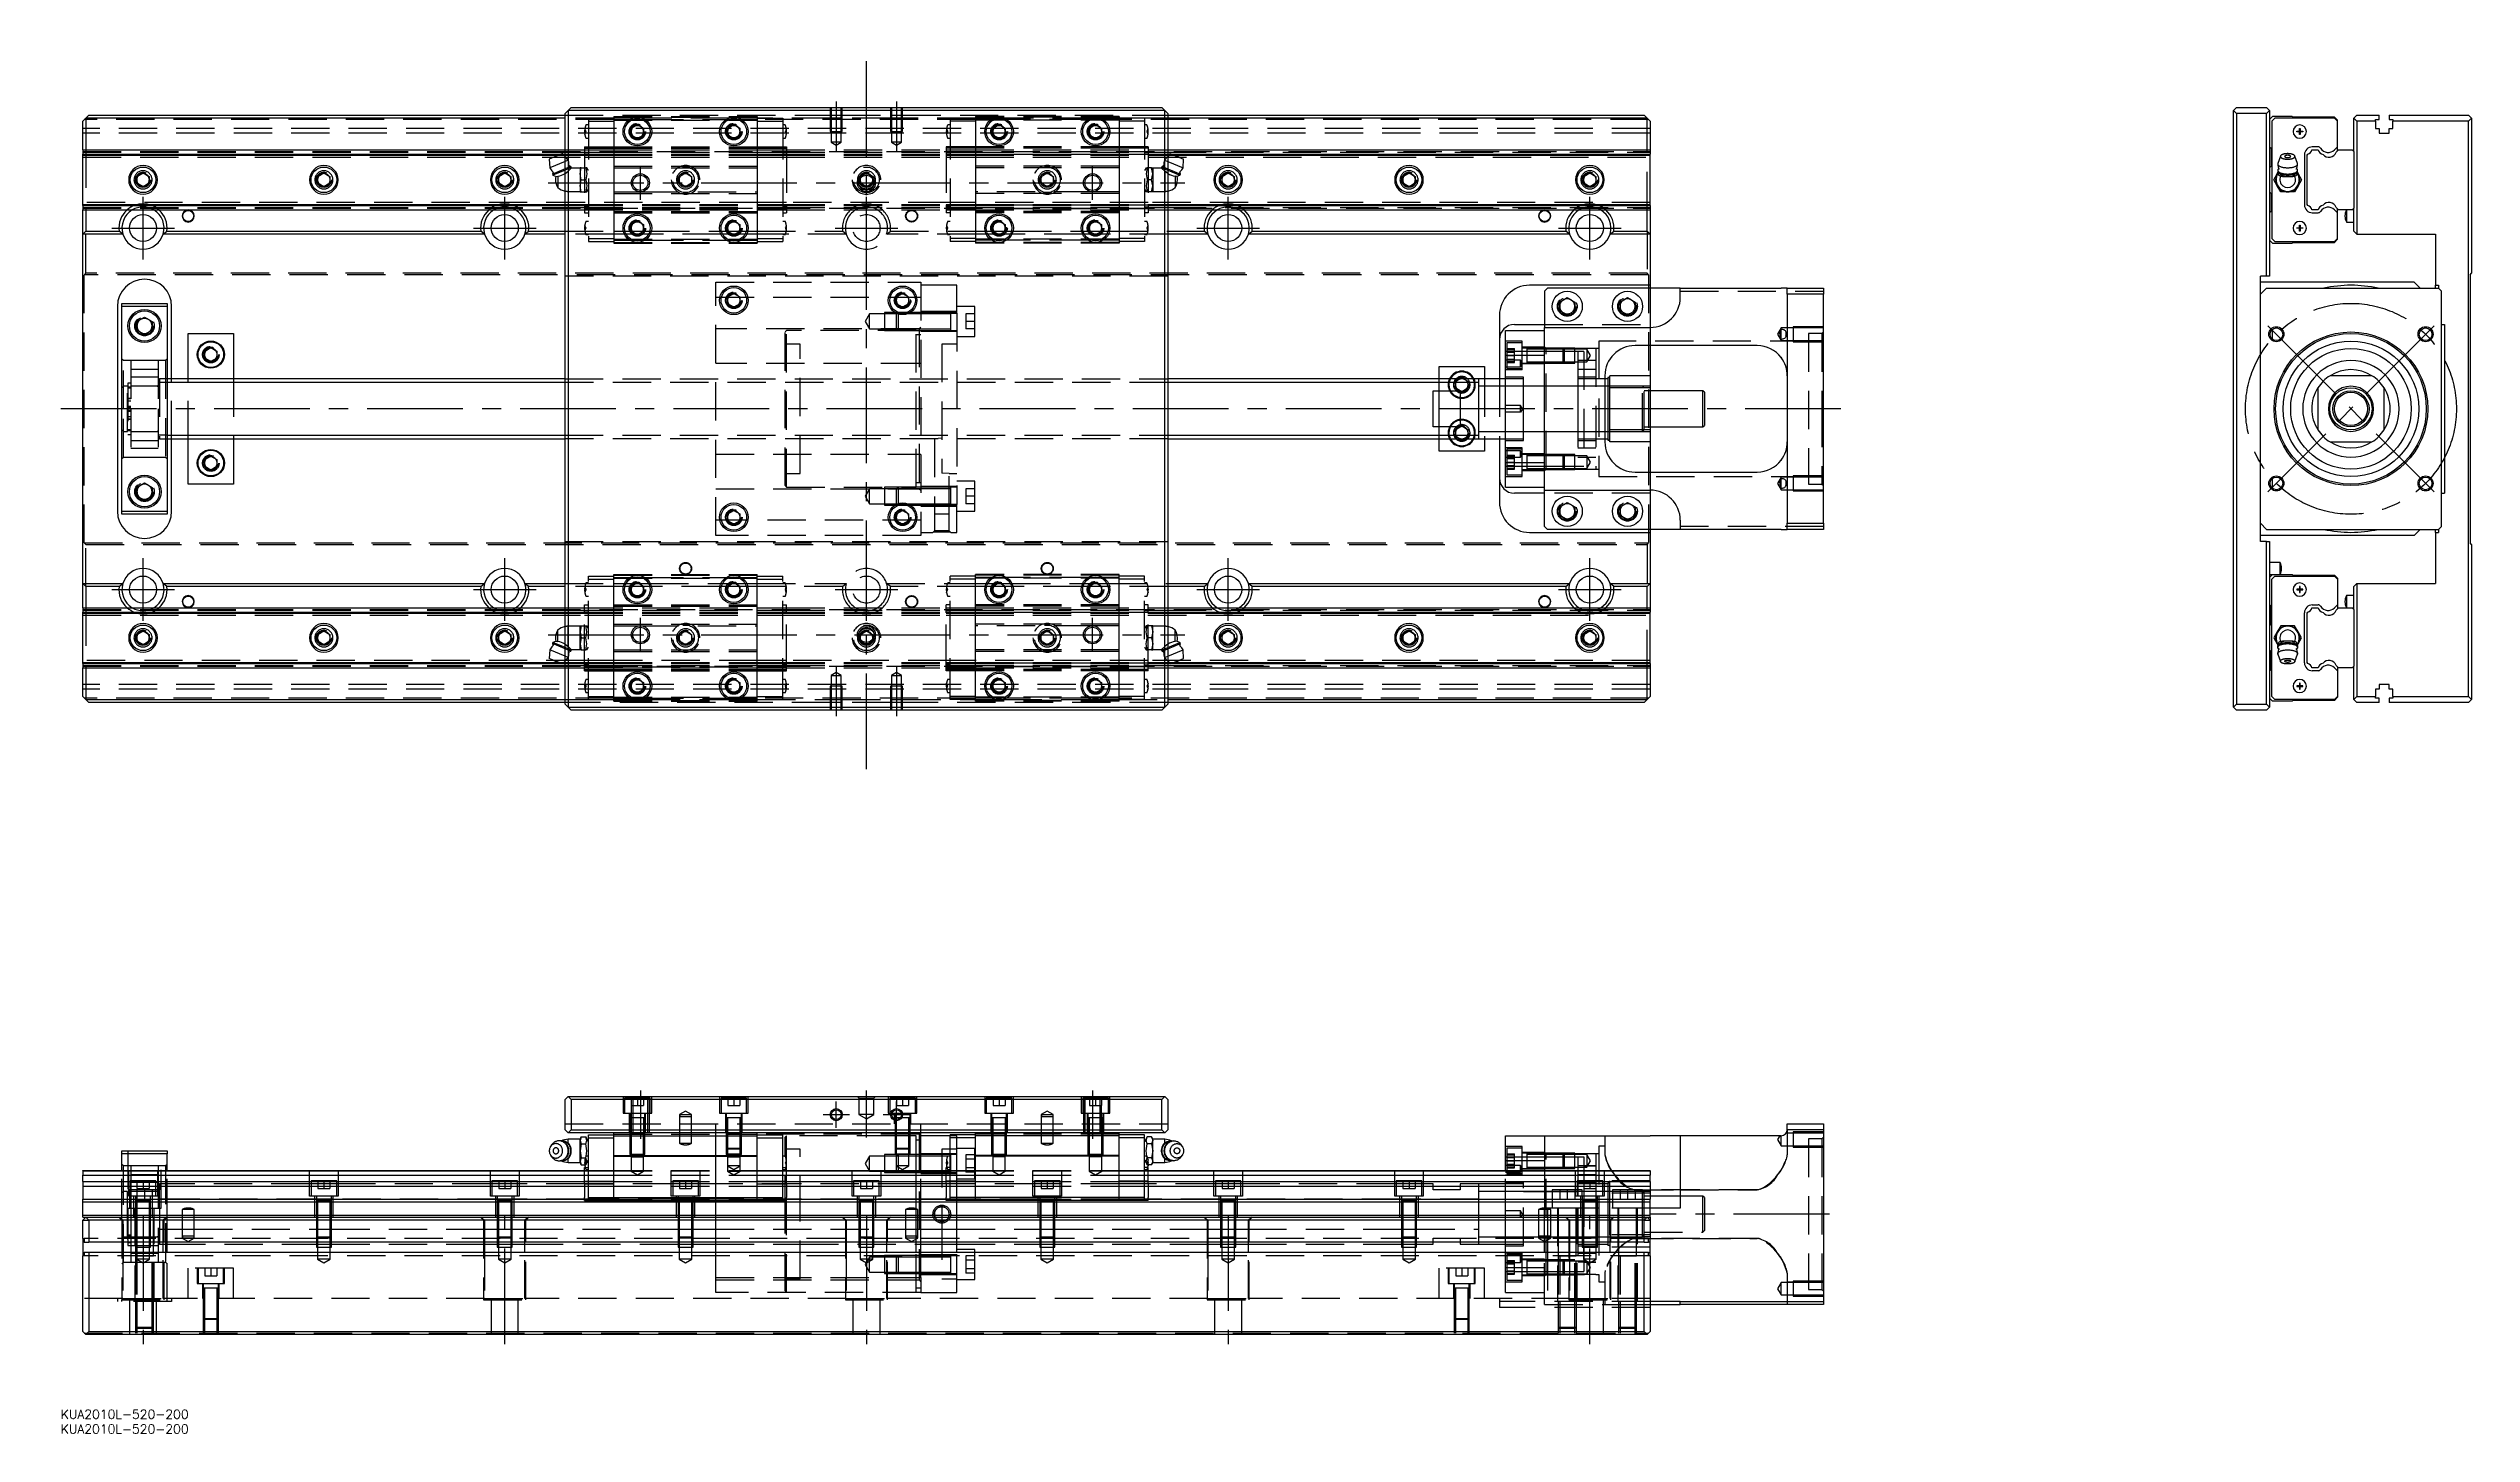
# Model space of a CAD drawing. Extents: x -11 to 792, y -340 to 120.
import ezdxf

# ---------------------------------------------------------------- set-up
doc = ezdxf.new("R2010")
doc.units = 0
doc.linetypes.add('CENTER', pattern=[50.8, 31.75, -6.35, 6.35, -6.35])
doc.linetypes.add('DASHED', pattern=[19.05, 12.7, -6.35])
doc.layers.get('0').update_dxf_attribs({"linetype": 'CONTINUOUS'})
doc.layers.add('CENTER', color=1, linetype='CENTER')
doc.styles.get("Standard").update_dxf_attribs({"font": 'txt.shx', "height": 3, "bigfont": 'bigfont.shx'})

# ---------------------------------------------------------------- blocks, each defined once
blk = doc.blocks.new('*U2')
at = {"color": 7, "linetype": 'CONTINUOUS'}
blk.add_text('KUA2010L-520-200', height=3, dxfattribs=at).set_placement((-7.31, -335.17))
blk = doc.blocks.new('*U3')
at = {"color": 7, "linetype": 'CONTINUOUS'}
blk.add_text('KUA2010L-520-200', height=3, dxfattribs=at).set_placement((-7.31, -340.08))

msp = doc.modelspace()

# ---------------------------------------------------------------- linework, layer by layer
at = {"color": 7, "linetype": 'CONTINUOUS'}
for p, q in [((1, 96.5), (0, 95.5)), ((2, 97.5), (1, 96.5)), ((1, 96.5), (1, 86)), ((160, 96.5), (1, 96.5)), ((2, 97.5), (160, 97.5)), ((160, 98), (161, 99)), ((160, -98), (160, 98)), ((161, 99), (162, 100)), ((161, 99), (161, -99)), ((359, 99), (161, 99)), ((162, 100), (358, 100)), ((358, 100), (359, 99)), ((359, 99), (360, 98)), ((359, -99), (359, 99)), ((360, 98), (360, -98)), ((360, 97.5), (518, 97.5)), ((519, 96.5), (360, 96.5)), ((519, 96.5), (518, 97.5)), ((520, 95.5), (519, 96.5)), ((519, 86), (519, 96.5)), ((714.5, 100), (713.5, 99)), ((713.5, -99), (713.5, 99)), ((713.5, 99), (714.5, 98)), ((714.5, 100), (724.5, 100)), ((714.5, 98), (714.5, -98)), ((724.5, 98), (714.5, 98)), ((725.5, 99), (724.5, 100)), ((724.5, 98), (725.5, 99)), ((724.5, 44), (724.5, 98)), ((725.5, 99), (725.5, 44)), ((726.5, 97), (725.5, 96)), ((733, 97), (726.5, 97)), ((733.25, 96.75), (733, 97)), ((747, 96.75), (733.25, 96.75)), ((748, 95.75), (747, 96.75)), ((753.5, 96.5), (754.5, 97.5)), ((753.5, 85.4), (753.5, 96.5)), ((754.5, 95.5), (753.5, 96.5)), ((754.5, 97.5), (761.8, 97.5)), ((761.8, 96), (761.8, 97.5)), ((765.2, 97.5), (791.5, 97.5)), ((765.2, 97.5), (765.2, 96)), ((791.5, 97.5), (792.5, 96.5)), ((792.5, 96.5), (791.5, 95.5)), ((792.5, 96.5), (792.5, 45)), ((0, 86), (0, 95.5)), ((182, 93.15), (184, 94.31)), ((182, 90.85), (182, 93.15)), ((184, 89.69), (182, 90.85)), ((184, 94.31), (186, 93.15)), ((186, 90.85), (184, 89.69)), ((186, 93.15), (186, 90.85)), ((214, 93.15), (216, 94.31)), ((214, 90.85), (214, 93.15)), ((216, 89.69), (214, 90.85)), ((216, 94.31), (218, 93.15)), ((218, 90.85), (216, 89.69)), ((218, 93.15), (218, 90.85)), ((302, 93.15), (304, 94.31)), ((302, 90.85), (302, 93.15)), ((304, 89.69), (302, 90.85)), ((304, 94.31), (306, 93.15)), ((306, 90.85), (304, 89.69)), ((306, 93.15), (306, 90.85)), ((334, 93.15), (336, 94.31)), ((334, 90.85), (334, 93.15)), ((336, 89.69), (334, 90.85)), ((336, 94.31), (338, 93.15)), ((338, 90.85), (336, 89.69)), ((338, 93.15), (338, 90.85)), ((520, 95.5), (520, 86)), ((727.2, 96.45), (726.2, 95.45)), ((726.2, 95.45), (726.2, 56.55)), ((747, 96.45), (727.2, 96.45)), ((734.5, 91.9), (734.5, 92.1)), ((734.5, 92.1), (735.4, 92.1)), ((735.4, 91.9), (734.5, 91.9)), ((735.4, 92.1), (735.4, 93)), ((735.4, 93), (735.6, 93)), ((735.4, 92.1), (735.5, 92)), ((735.4, 91.9), (735.5, 92)), ((735.4, 91), (735.4, 91.9)), ((735.6, 91), (735.4, 91)), ((735.6, 92.1), (735.5, 92)), ((735.6, 91.9), (735.5, 92)), ((735.6, 93), (735.6, 92.1)), ((735.6, 92.1), (736.5, 92.1)), ((736.5, 91.9), (735.6, 91.9)), ((735.6, 91.9), (735.6, 91)), ((736.5, 92.1), (736.5, 91.9)), ((748, 95.45), (747, 96.45)), ((748, 95.45), (748, 95.75)), ((748, 86.92), (748, 95.45)), ((760.65, 95.5), (754.5, 95.5)), ((754.5, 95.5), (754.5, 58)), ((760.65, 95.5), (760.65, 96)), ((760.65, 96), (761.8, 96)), ((760.65, 95.5), (760.65, 93)), ((760.65, 93), (761.8, 93)), ((761.8, 93), (761.8, 91.5)), ((761.8, 91.5), (765.2, 91.5)), ((765.2, 96), (766.35, 96)), ((765.2, 93), (766.35, 93)), ((765.2, 91.5), (765.2, 93)), ((766.35, 96), (766.35, 95.5)), ((766.35, 93), (766.35, 95.5)), ((791.5, 95.5), (766.35, 95.5)), ((791.5, -95.5), (791.5, 95.5)), ((0, 86), (0, 84.48)), ((0, 86), (160, 86)), ((0, 84.48), (158.73, 84.48)), ((0, 84.2), (0, 84.48)), ((0, 67.8), (0, 84.2)), ((0, 84.2), (158.05, 84.2)), ((159.2, 84.68), (154.77, 82.84)), ((154.77, 82.84), (154.97, 80)), ((160, 82.09), (154.97, 80)), ((160, 83.76), (159.2, 84.68)), ((159.37, 84.48), (160, 84.48)), ((159.62, 84.2), (160, 84.2)), ((360, 86), (520, 86)), ((360.8, 84.68), (360, 83.76)), ((360, 84.48), (360.63, 84.48)), ((360, 84.2), (360.38, 84.2)), ((360, 82.09), (365.03, 80)), ((360.8, 84.68), (365.23, 82.84)), ((361.27, 84.48), (520, 84.48)), ((361.95, 84.2), (520, 84.2)), ((365.03, 80), (365.23, 82.84)), ((520, 86), (520, 84.48)), ((520, 84.2), (520, 84.48)), ((520, 67.8), (520, 84.2)), ((725.5, 87), (726, 86.5)), ((726, 80.5), (725.5, 80)), ((726, 86.5), (726, 80.5)), ((728.23, 81.44), (728.2, 81.27)), ((728.2, 81.27), (728.21, 81.17)), ((728.21, 81.17), (728.24, 81.07)), ((729.12, 83.89), (728.23, 81.44)), ((728.24, 81.07), (728.29, 80.97)), ((728.29, 80.97), (728.36, 80.88)), ((728.36, 80.88), (728.45, 80.78)), ((728.45, 80.78), (728.56, 80.69)), ((728.56, 80.69), (728.69, 80.61)), ((728.69, 80.61), (728.83, 80.52)), ((728.83, 80.52), (728.99, 80.45)), ((728.99, 80.45), (729.17, 80.37)), ((729.12, 83.89), (729.1, 83.81)), ((729.1, 83.81), (729.1, 83.73)), ((729.1, 83.73), (729.12, 83.65)), ((729.15, 83.95), (729.12, 83.89)), ((729.12, 83.65), (729.15, 83.58)), ((729.19, 84.02), (729.15, 83.95)), ((729.15, 83.58), (729.2, 83.5)), ((729.25, 84.08), (729.19, 84.02)), ((729.2, 83.5), (729.27, 83.42)), ((729.31, 84.14), (729.25, 84.08)), ((729.27, 83.42), (729.35, 83.35)), ((729.39, 84.2), (729.31, 84.14)), ((729.35, 83.35), (729.45, 83.28)), ((729.48, 84.25), (729.39, 84.2)), ((729.45, 83.28), (729.56, 83.22)), ((729.57, 84.31), (729.48, 84.25)), ((729.56, 83.22), (729.69, 83.16)), ((729.68, 84.36), (729.57, 84.31)), ((729.8, 84.41), (729.68, 84.36)), ((729.69, 83.16), (729.83, 83.1)), ((729.92, 84.45), (729.8, 84.41)), ((729.83, 83.1), (729.98, 83.05)), ((730.06, 84.49), (729.92, 84.45)), ((729.98, 83.05), (730.15, 83)), ((730.2, 84.53), (730.06, 84.49)), ((730.15, 83), (730.32, 82.96)), ((730.35, 84.57), (730.2, 84.53)), ((730.32, 82.96), (730.51, 82.92)), ((730.5, 84.6), (730.35, 84.57)), ((730.66, 84.62), (730.5, 84.6)), ((730.52, 83.83), (730.5, 83.79)), ((730.5, 83.79), (730.5, 83.76)), ((730.5, 83.76), (730.5, 83.73)), ((730.5, 83.73), (730.52, 83.69)), ((730.51, 82.92), (730.7, 82.9)), ((730.53, 83.86), (730.52, 83.83)), ((730.52, 83.69), (730.53, 83.66)), ((730.56, 83.89), (730.53, 83.86)), ((730.53, 83.66), (730.56, 83.63)), ((730.59, 83.92), (730.56, 83.89)), ((730.56, 83.63), (730.59, 83.6)), ((730.63, 83.95), (730.59, 83.92)), ((730.59, 83.6), (730.63, 83.57)), ((730.68, 83.98), (730.63, 83.95)), ((730.63, 83.57), (730.68, 83.54)), ((730.82, 84.64), (730.66, 84.62)), ((730.73, 84.01), (730.68, 83.98)), ((730.68, 83.54), (730.73, 83.51)), ((730.7, 82.9), (730.89, 82.87)), ((730.79, 84.03), (730.73, 84.01)), ((730.73, 83.51), (730.79, 83.49)), ((730.86, 84.05), (730.79, 84.03)), ((730.79, 83.49), (730.86, 83.47)), ((730.99, 84.66), (730.82, 84.64)), ((730.93, 84.07), (730.86, 84.05)), ((730.86, 83.47), (730.93, 83.45)), ((730.89, 82.87), (731.09, 82.86)), ((731, 84.09), (730.93, 84.07)), ((730.93, 83.45), (731, 83.43)), ((731.16, 84.67), (730.99, 84.66)), ((731.08, 84.11), (731, 84.09)), ((731, 83.43), (731.08, 83.41)), ((731.16, 84.12), (731.08, 84.11)), ((731.08, 83.41), (731.16, 83.4)), ((731.09, 82.86), (731.3, 82.85)), ((731.33, 84.68), (731.16, 84.67)), ((731.24, 84.13), (731.16, 84.12)), ((731.16, 83.4), (731.24, 83.39)), ((731.33, 84.14), (731.24, 84.13)), ((731.24, 83.39), (731.33, 83.38)), ((731.3, 82.85), (731.5, 82.84)), ((731.5, 84.68), (731.33, 84.68)), ((731.41, 84.14), (731.33, 84.14)), ((731.33, 83.38), (731.41, 83.38)), ((731.5, 84.14), (731.41, 84.14)), ((731.41, 83.38), (731.5, 83.38)), ((731.67, 84.68), (731.5, 84.68)), ((731.59, 84.14), (731.5, 84.14)), ((731.5, 83.38), (731.59, 83.38)), ((731.5, 82.84), (731.7, 82.85)), ((731.67, 84.14), (731.59, 84.14)), ((731.59, 83.38), (731.67, 83.38)), ((731.84, 84.67), (731.67, 84.68)), ((731.76, 84.13), (731.67, 84.14)), ((731.67, 83.38), (731.76, 83.39)), ((731.7, 82.85), (731.91, 82.86)), ((731.84, 84.12), (731.76, 84.13)), ((731.76, 83.39), (731.84, 83.4)), ((732.01, 84.66), (731.84, 84.67)), ((731.92, 84.11), (731.84, 84.12)), ((731.84, 83.4), (731.92, 83.41)), ((731.91, 82.86), (732.11, 82.87)), ((732, 84.09), (731.92, 84.11)), ((731.92, 83.41), (732, 83.43)), ((732.07, 84.07), (732, 84.09)), ((732, 83.43), (732.07, 83.45)), ((732.18, 84.64), (732.01, 84.66)), ((732.14, 84.05), (732.07, 84.07)), ((732.07, 83.45), (732.14, 83.47)), ((732.11, 82.87), (732.3, 82.9)), ((732.21, 84.03), (732.14, 84.05)), ((732.14, 83.47), (732.21, 83.49)), ((732.34, 84.62), (732.18, 84.64)), ((732.27, 84.01), (732.21, 84.03)), ((732.21, 83.49), (732.27, 83.51)), ((732.32, 83.98), (732.27, 84.01)), ((732.27, 83.51), (732.32, 83.54)), ((732.3, 82.9), (732.49, 82.92)), ((732.37, 83.95), (732.32, 83.98)), ((732.32, 83.54), (732.37, 83.57)), ((732.5, 84.6), (732.34, 84.62)), ((732.41, 83.92), (732.37, 83.95)), ((732.37, 83.57), (732.41, 83.6)), ((732.44, 83.89), (732.41, 83.92)), ((732.41, 83.6), (732.44, 83.63)), ((732.47, 83.86), (732.44, 83.89)), ((732.44, 83.63), (732.47, 83.66)), ((732.48, 83.83), (732.47, 83.86)), ((732.47, 83.66), (732.48, 83.69)), ((732.5, 83.79), (732.48, 83.83)), ((732.48, 83.69), (732.5, 83.73)), ((732.49, 82.92), (732.68, 82.96)), ((732.65, 84.57), (732.5, 84.6)), ((732.5, 83.76), (732.5, 83.79)), ((732.5, 83.73), (732.5, 83.76)), ((732.8, 84.53), (732.65, 84.57)), ((732.68, 82.96), (732.85, 83)), ((732.94, 84.49), (732.8, 84.53)), ((732.85, 83), (733.02, 83.05)), ((733.08, 84.45), (732.94, 84.49)), ((733.02, 83.05), (733.17, 83.1)), ((733.2, 84.41), (733.08, 84.45)), ((733.17, 83.1), (733.31, 83.16)), ((733.32, 84.36), (733.2, 84.41)), ((733.31, 83.16), (733.44, 83.22)), ((733.43, 84.31), (733.32, 84.36)), ((733.52, 84.25), (733.43, 84.31)), ((733.44, 83.22), (733.55, 83.28)), ((733.61, 84.2), (733.52, 84.25)), ((733.55, 83.28), (733.65, 83.35)), ((733.69, 84.14), (733.61, 84.2)), ((733.65, 83.35), (733.73, 83.42)), ((733.75, 84.08), (733.69, 84.14)), ((733.73, 83.42), (733.8, 83.5)), ((733.81, 84.02), (733.75, 84.08)), ((733.8, 83.5), (733.85, 83.58)), ((733.85, 83.95), (733.81, 84.02)), ((733.83, 80.37), (734.01, 80.45)), ((733.88, 83.89), (733.85, 83.95)), ((733.85, 83.58), (733.88, 83.65)), ((733.9, 83.81), (733.88, 83.89)), ((734.77, 81.44), (733.88, 83.89)), ((733.88, 83.65), (733.9, 83.73)), ((733.9, 83.73), (733.9, 83.81)), ((734.01, 80.45), (734.17, 80.52)), ((734.17, 80.52), (734.31, 80.61)), ((734.31, 80.61), (734.44, 80.69)), ((734.44, 80.69), (734.55, 80.78)), ((734.55, 80.78), (734.64, 80.88)), ((734.64, 80.88), (734.71, 80.97)), ((734.71, 80.97), (734.76, 81.07)), ((734.76, 81.07), (734.79, 81.17)), ((734.8, 81.27), (734.77, 81.44)), ((734.79, 81.17), (734.8, 81.27)), ((737.07, 84.33), (737.07, 67.67)), ((738, 84.2), (738.16, 84.48)), ((738, 67.8), (738, 84.2)), ((739.56, 86), (741.64, 86)), ((741.58, 86.93), (739.67, 86.93)), ((748, 86.92), (747.04, 85.95)), ((747.55, 85.15), (748, 85.6)), ((748, 85.6), (748, 86.92)), ((748, 85.6), (748.4, 86)), ((748.4, 86), (752.9, 86)), ((752.9, 86), (753.5, 85.4)), ((753.5, 85.4), (753.5, 66.6)), ((18, 77.15), (20, 78.31)), ((18, 74.85), (18, 77.15)), ((20, 73.69), (18, 74.85)), ((20, 78.31), (22, 77.15)), ((22, 74.85), (20, 73.69)), ((22, 77.15), (22, 74.85)), ((78, 77.15), (80, 78.31)), ((78, 74.85), (78, 77.15)), ((80, 73.69), (78, 74.85)), ((80, 78.31), (82, 77.15)), ((82, 74.85), (80, 73.69)), ((82, 77.15), (82, 74.85)), ((138, 77.15), (140, 78.31)), ((138, 74.85), (138, 77.15)), ((140, 73.69), (138, 74.85)), ((140, 78.31), (142, 77.15)), ((142, 74.85), (140, 73.69)), ((142, 77.15), (142, 74.85)), ((160, 79.66), (155.83, 77.93)), ((156.04, 78.44), (155.83, 77.93)), ((155.83, 77.93), (155.98, 77.56)), ((160, 79.22), (155.98, 77.56)), ((155.98, 77.56), (157.1, 77.09)), ((156.94, 77.07), (157.6, 77.18)), ((157.6, 77.18), (157.6, 73.4)), ((360, 79.66), (364.17, 77.93)), ((360, 79.22), (364.02, 77.56)), ((363.06, 77.07), (362.4, 77.18)), ((362.4, 77.18), (362.4, 73.4)), ((362.9, 77.09), (364.02, 77.56)), ((364.17, 77.93), (363.96, 78.44)), ((364.02, 77.56), (364.17, 77.93)), ((378, 77.15), (380, 78.31)), ((378, 74.85), (378, 77.15)), ((380, 73.69), (378, 74.85)), ((380, 78.31), (382, 77.15)), ((382, 74.85), (380, 73.69)), ((382, 77.15), (382, 74.85)), ((438, 77.15), (440, 78.31)), ((438, 74.85), (438, 77.15)), ((440, 73.69), (438, 74.85)), ((440, 78.31), (442, 77.15)), ((442, 74.85), (440, 73.69)), ((442, 77.15), (442, 74.85)), ((498, 77.15), (500, 78.31)), ((498, 74.85), (498, 77.15)), ((500, 73.69), (498, 74.85)), ((500, 78.31), (502, 77.15)), ((502, 74.85), (500, 73.69)), ((502, 77.15), (502, 74.85)), ((726.88, 76), (728.04, 78)), ((728.04, 74), (726.88, 76)), ((728.04, 78), (728.32, 78.49)), ((729.19, 72), (728.04, 74)), ((728.22, 79.33), (728.2, 79.26)), ((728.2, 79.26), (728.2, 79.19)), ((728.2, 79.19), (728.21, 79.09)), ((728.2, 79.19), (728.2, 78.82)), ((728.2, 78.82), (728.2, 78.75)), ((728.2, 78.75), (728.22, 78.69)), ((728.21, 79.09), (728.24, 78.99)), ((728.24, 79.39), (728.22, 79.33)), ((728.22, 78.69), (728.24, 78.62)), ((728.27, 79.46), (728.24, 79.39)), ((728.24, 78.99), (728.29, 78.9)), ((728.24, 78.62), (728.27, 78.55)), ((728.32, 79.52), (728.27, 79.46)), ((728.27, 78.55), (728.32, 78.49)), ((728.29, 78.9), (728.36, 78.8)), ((728.37, 79.59), (728.32, 79.52)), ((728.32, 78.49), (728.37, 78.42)), ((728.36, 78.8), (728.45, 78.71)), ((728.43, 79.65), (728.37, 79.59)), ((728.37, 78.42), (728.43, 78.36)), ((728.41, 77.98), (728.42, 78.05)), ((728.41, 77.91), (728.41, 77.98)), ((728.42, 77.84), (728.41, 77.91)), ((728.42, 78.05), (728.44, 78.12)), ((728.43, 77.78), (728.42, 77.84)), ((728.5, 79.71), (728.43, 79.65)), ((728.43, 78.36), (728.5, 78.3)), ((728.44, 77.72), (728.43, 77.78)), ((728.44, 78.12), (728.46, 78.2)), ((728.47, 77.66), (728.44, 77.72)), ((728.45, 78.71), (728.56, 78.62)), ((728.46, 78.2), (728.49, 78.27)), ((728.5, 77.61), (728.47, 77.66)), ((728.49, 78.27), (728.5, 78.29)), ((728.56, 79.77), (728.5, 79.71)), ((728.5, 78.3), (728.62, 78.21)), ((728.5, 78.3), (729.49, 77.46)), ((728.53, 77.55), (728.5, 77.61)), ((728.58, 77.5), (728.53, 77.55)), ((728.56, 78.62), (728.69, 78.53)), ((728.62, 77.46), (728.58, 77.5)), ((728.62, 78.21), (728.76, 78.12)), ((728.68, 77.41), (728.62, 77.46)), ((728.74, 77.36), (728.68, 77.41)), ((728.69, 78.53), (728.83, 78.45)), ((728.82, 77.32), (728.74, 77.36)), ((728.76, 78.12), (728.92, 78.03)), ((728.9, 77.28), (728.82, 77.32)), ((728.83, 78.45), (728.99, 78.37)), ((728.99, 77.24), (728.9, 77.28)), ((728.92, 78.03), (729.09, 77.96)), ((728.99, 78.37), (729.17, 78.3)), ((729.09, 77.21), (728.99, 77.24)), ((729.09, 77.96), (729.29, 77.88)), ((729.18, 77.18), (729.09, 77.21)), ((729.17, 80.37), (729.36, 80.31)), ((729.17, 78.3), (729.36, 78.23)), ((729.29, 77.88), (729.49, 77.82)), ((729.36, 80.31), (729.56, 80.24)), ((729.36, 78.23), (729.56, 78.17)), ((729.49, 77.82), (729.71, 77.76)), ((729.66, 77.35), (729.49, 77.46)), ((729.56, 80.24), (729.78, 80.19)), ((729.56, 78.17), (729.78, 78.11)), ((729.86, 77.27), (729.66, 77.35)), ((729.71, 77.76), (729.95, 77.71)), ((729.78, 80.19), (730, 80.14)), ((729.78, 78.11), (730, 78.07)), ((729.95, 77.71), (730.19, 77.66)), ((730, 80.14), (730.24, 80.1)), ((730, 78.07), (730.24, 78.02)), ((730.19, 77.66), (730.44, 77.63)), ((730.24, 80.1), (730.48, 80.07)), ((730.24, 78.02), (730.48, 77.99)), ((730.44, 77.63), (730.7, 77.6)), ((730.48, 80.07), (730.73, 80.04)), ((730.48, 77.99), (730.73, 77.96)), ((730.7, 77.6), (730.96, 77.58)), ((730.73, 80.04), (730.98, 80.02)), ((730.73, 77.96), (730.98, 77.94)), ((730.96, 77.58), (731.23, 77.56)), ((730.98, 80.02), (731.24, 80.01)), ((730.98, 77.94), (731.24, 77.93)), ((731.23, 77.56), (731.5, 77.56)), ((731.24, 80.01), (731.5, 80)), ((731.24, 77.93), (731.5, 77.93)), ((731.5, 80), (731.76, 80.01)), ((731.5, 77.93), (731.76, 77.93)), ((731.5, 77.56), (731.77, 77.56)), ((731.76, 80.01), (732.02, 80.02)), ((731.76, 77.93), (732.02, 77.94)), ((731.77, 77.56), (732.04, 77.58)), ((732.02, 80.02), (732.27, 80.04)), ((732.02, 77.94), (732.27, 77.96)), ((732.04, 77.58), (732.3, 77.6)), ((732.27, 80.04), (732.52, 80.07)), ((732.27, 77.96), (732.52, 77.99)), ((732.3, 77.6), (732.56, 77.63)), ((732.52, 80.07), (732.76, 80.1)), ((732.52, 77.99), (732.76, 78.02)), ((732.56, 77.63), (732.81, 77.66)), ((732.76, 80.1), (733, 80.14)), ((732.76, 78.02), (733, 78.07)), ((732.81, 77.66), (733.05, 77.71)), ((733, 80.14), (733.22, 80.19)), ((733, 78.07), (733.22, 78.11)), ((733.05, 77.71), (733.29, 77.76)), ((733.28, 77.32), (733.07, 77.25)), ((733.22, 80.19), (733.44, 80.24)), ((733.22, 78.11), (733.44, 78.17)), ((733.51, 77.46), (733.28, 77.32)), ((733.29, 77.76), (733.51, 77.82)), ((733.44, 80.24), (733.64, 80.31)), ((733.44, 78.17), (733.64, 78.23)), ((733.51, 77.46), (734.5, 78.3)), ((733.51, 77.82), (733.71, 77.88)), ((733.64, 80.31), (733.83, 80.37)), ((733.64, 78.23), (733.83, 78.3)), ((733.71, 77.88), (733.91, 77.96)), ((734.96, 74), (733.81, 72)), ((733.91, 77.21), (733.82, 77.18)), ((733.83, 78.3), (734.01, 78.37)), ((733.91, 77.96), (734.08, 78.03)), ((734.01, 77.24), (733.91, 77.21)), ((734.01, 78.37), (734.17, 78.45)), ((734.1, 77.28), (734.01, 77.24)), ((734.08, 78.03), (734.24, 78.12)), ((734.18, 77.32), (734.1, 77.28)), ((734.17, 78.45), (734.31, 78.53)), ((734.25, 77.36), (734.18, 77.32)), ((734.24, 78.12), (734.38, 78.21)), ((734.32, 77.41), (734.25, 77.36)), ((734.31, 78.53), (734.44, 78.62)), ((734.38, 77.46), (734.32, 77.41)), ((734.38, 78.21), (734.5, 78.3)), ((734.42, 77.5), (734.38, 77.46)), ((734.47, 77.55), (734.42, 77.5)), ((734.5, 79.71), (734.44, 79.77)), ((734.44, 78.62), (734.55, 78.71)), ((734.5, 77.61), (734.47, 77.55)), ((734.57, 79.65), (734.5, 79.71)), ((734.5, 78.3), (734.57, 78.36)), ((734.5, 78.29), (734.51, 78.27)), ((734.53, 77.66), (734.5, 77.61)), ((734.51, 78.27), (734.54, 78.2)), ((734.56, 77.72), (734.53, 77.66)), ((734.54, 78.2), (734.56, 78.12)), ((734.55, 78.71), (734.64, 78.8)), ((734.56, 78.12), (734.58, 78.05)), ((734.57, 77.78), (734.56, 77.72)), ((734.63, 79.59), (734.57, 79.65)), ((734.57, 78.36), (734.63, 78.42)), ((734.58, 77.84), (734.57, 77.78)), ((734.58, 78.05), (734.59, 77.98)), ((734.59, 77.91), (734.58, 77.84)), ((734.59, 77.98), (734.59, 77.91)), ((734.68, 79.52), (734.63, 79.59)), ((734.63, 78.42), (734.68, 78.49)), ((734.64, 78.8), (734.71, 78.9)), ((734.73, 79.46), (734.68, 79.52)), ((734.68, 78.49), (734.73, 78.55)), ((734.68, 78.49), (734.96, 78)), ((734.71, 78.9), (734.76, 78.99)), ((734.76, 79.39), (734.73, 79.46)), ((734.73, 78.55), (734.76, 78.62)), ((734.78, 79.33), (734.76, 79.39)), ((734.76, 78.99), (734.79, 79.09)), ((734.76, 78.62), (734.78, 78.69)), ((734.8, 79.26), (734.78, 79.33)), ((734.78, 78.69), (734.8, 78.75)), ((734.79, 79.09), (734.8, 79.19)), ((734.8, 79.19), (734.8, 79.26)), ((734.8, 78.82), (734.8, 79.19)), ((734.8, 78.75), (734.8, 78.82)), ((734.96, 78), (736.12, 76)), ((736.12, 76), (734.96, 74)), ((0, 67.52), (0, 67.8)), ((0, 67.8), (160, 67.8)), ((0, 67.52), (0, 66)), ((0, 67.52), (160, 67.52)), ((0, 58), (0, 66)), ((0, 66), (160, 66)), ((1, 66), (1, 59)), ((360, 67.8), (520, 67.8)), ((360, 67.52), (520, 67.52)), ((360, 66), (520, 66)), ((519, 59), (519, 66)), ((520, 67.52), (520, 67.8)), ((520, 67.52), (520, 66)), ((520, 66), (520, 58)), ((725.5, 72), (726, 71.5)), ((726, 65.5), (725.5, 65)), ((726, 71.5), (726, 65.5)), ((731.5, 72), (729.19, 72)), ((733.81, 72), (731.5, 72)), ((738.16, 67.52), (738, 67.8)), ((741.64, 66), (739.56, 66)), ((739.67, 65.07), (741.58, 65.07)), ((747.04, 66.05), (748, 65.08)), ((748.4, 66), (747.55, 66.85)), ((748, 65.08), (748, 66.4)), ((748, 56.55), (748, 65.08)), ((752.9, 66), (748.4, 66)), ((751, 66), (751, 62)), ((753.5, 66.6), (752.9, 66)), ((753.5, 66), (752.9, 66)), ((753.5, 59), (753.5, 66.6)), ((0, 58), (1, 59)), ((0, -58), (0, 58)), ((13.29, 58), (0, 58)), ((1, 59), (12.06, 59)), ((13.29, 58), (12.06, 59)), ((26.71, 58), (27.94, 59)), ((133.29, 58), (26.71, 58)), ((27.94, 59), (132.06, 59)), ((133.29, 58), (132.06, 59)), ((146.71, 58), (147.94, 59)), ((160, 58), (146.71, 58)), ((147.94, 59), (160, 59)), ((182, 61.15), (184, 62.31)), ((182, 58.85), (182, 61.15)), ((184, 57.69), (182, 58.85)), ((184, 62.31), (186, 61.15)), ((186, 58.85), (184, 57.69)), ((186, 61.15), (186, 58.85)), ((214, 61.15), (216, 62.31)), ((214, 58.85), (214, 61.15)), ((216, 57.69), (214, 58.85)), ((216, 62.31), (218, 61.15)), ((218, 58.85), (216, 57.69)), ((218, 61.15), (218, 58.85)), ((302, 61.15), (304, 62.31)), ((302, 58.85), (302, 61.15)), ((304, 57.69), (302, 58.85)), ((304, 62.31), (306, 61.15)), ((306, 58.85), (304, 57.69)), ((306, 61.15), (306, 58.85)), ((334, 61.15), (336, 62.31)), ((334, 58.85), (334, 61.15)), ((336, 57.69), (334, 58.85)), ((336, 62.31), (338, 61.15)), ((338, 58.85), (336, 57.69)), ((338, 61.15), (338, 58.85)), ((360, 59), (372.06, 59)), ((373.29, 58), (360, 58)), ((373.29, 58), (372.06, 59)), ((386.71, 58), (387.94, 59)), ((493.29, 58), (386.71, 58)), ((387.94, 59), (492.06, 59)), ((493.29, 58), (492.06, 59)), ((506.71, 58), (507.94, 59)), ((520, 58), (506.71, 58)), ((507.94, 59), (519, 59)), ((519, 59), (520, 58)), ((520, 58), (520, 41)), ((726.2, 56.55), (727.2, 55.55)), ((734.5, 60.1), (735.4, 60.1)), ((734.5, 59.9), (734.5, 60.1)), ((735.4, 59.9), (734.5, 59.9)), ((735.4, 60.1), (735.4, 61)), ((735.4, 61), (735.6, 61)), ((735.4, 60.1), (735.5, 60)), ((735.4, 59.9), (735.5, 60)), ((735.4, 59), (735.4, 59.9)), ((735.6, 59), (735.4, 59)), ((735.6, 60.1), (735.5, 60)), ((735.6, 59.9), (735.5, 60)), ((735.6, 61), (735.6, 60.1)), ((735.6, 60.1), (736.5, 60.1)), ((736.5, 59.9), (735.6, 59.9)), ((735.6, 59.9), (735.6, 59)), ((736.5, 60.1), (736.5, 59.9)), ((747, 55.55), (748, 56.55)), ((748, 56.25), (748, 56.55)), ((750.5, 64.06), (750.5, 63.94)), ((751, 62), (753.5, 62)), ((753.5, 59), (754.5, 58)), ((754.5, 58), (780.5, 58)), ((780.5, 58), (780.5, 41)), ((725.5, 56), (726.5, 55)), ((726.5, 55), (733, 55)), ((727.2, 55.55), (747, 55.55)), ((733, 55), (733.25, 55.25)), ((733.25, 55.25), (747, 55.25)), ((747, 55.25), (748, 56.25)), ((520, 41), (480, 41)), ((520, 41), (520, 40)), ((724.5, 44), (722.5, 44)), ((722.5, 38), (722.5, 44)), ((773.5, 42), (722.5, 42)), ((725.5, 44), (724.5, 44)), ((775.5, 40), (773.5, 42)), ((780.5, 40), (780.5, 41)), ((780.5, 41), (781.5, 41)), ((781.5, 41), (781.5, 40)), ((792, 44.5), (792.5, 45)), ((792, 44.5), (792, -44.5)), ((11.5, 34), (11.5, -34)), ((13, 34), (13, 35)), ((13, 35), (28, 35)), ((13, -34), (13, 34)), ((28, 34), (13, 34)), ((28, 35), (28, 34)), ((28, 34), (28, -34)), ((29.5, 10), (29.5, 34)), ((214, 37.15), (216, 38.31)), ((214, 34.85), (214, 37.15)), ((216, 33.69), (214, 34.85)), ((216, 38.31), (218, 37.15)), ((218, 34.85), (216, 33.69)), ((218, 37.15), (218, 34.85)), ((270, 37.15), (272, 38.31)), ((270, 34.85), (270, 37.15)), ((272, 33.69), (270, 34.85)), ((272, 38.31), (274, 37.15)), ((274, 34.85), (272, 33.69)), ((274, 37.15), (274, 34.85)), ((486, 40), (485, 39)), ((485, 39), (485, 27)), ((530, 40), (486, 40)), ((490, 35.44), (492.5, 36.89)), ((490, 32.56), (490, 35.44)), ((492.5, 31.11), (490, 32.56)), ((492.5, 36.89), (495, 35.44)), ((495, 32.56), (492.5, 31.11)), ((495, 35.44), (495, 32.56)), ((510, 35.44), (512.5, 36.89)), ((510, 32.56), (510, 35.44)), ((512.5, 31.11), (510, 32.56)), ((512.5, 36.89), (515, 35.44)), ((515, 32.56), (512.5, 31.11)), ((515, 35.44), (515, 32.56)), ((530, 40), (563.5, 40)), ((530, 37), (530, 40)), ((565.5, 40), (563.5, 40)), ((565.5, 40), (577.5, 40)), ((565.5, 38), (565.5, 40)), ((565.5, 38), (565.5, -38)), ((577.5, 38), (565.5, 38)), ((577.5, 40), (577.5, 38)), ((577.5, -38), (577.5, 38)), ((724.5, 40), (722.5, 38)), ((722.5, -38), (722.5, 38)), ((724.5, 40), (781.5, 40)), ((782.5, 39), (781.5, 40)), ((782.5, -39), (782.5, 39)), ((18, 28.94), (20.5, 30.39)), ((18, 26.06), (18, 28.94)), ((20.5, 24.61), (18, 26.06)), ((20.5, 30.39), (23, 28.94)), ((23, 26.06), (20.5, 24.61)), ((23, 28.94), (23, 26.06)), ((35, 25), (50, 25)), ((35, 10), (35, 25)), ((50, 25), (50, 10)), ((470, 31), (470, 10)), ((472, 17.78), (472, 26)), ((472, 26), (485, 26)), ((475, 28), (485, 28)), ((485, 17.78), (485, 27)), ((485, 27), (520, 27)), ((563.02, 24.91), (563.06, 25.23)), ((563.06, 25.23), (563.16, 25.61)), ((563.16, 25.61), (563.3, 25.99)), ((563.3, 25.99), (563.5, 26.44)), ((563.5, 26.44), (563.72, 26.43)), ((563.5, 23.06), (563.5, 26.44)), ((563.72, 26.43), (563.94, 26.4)), ((563.94, 26.4), (564.15, 26.35)), ((564.15, 26.35), (564.35, 26.28)), ((564.35, 26.28), (564.58, 26.14)), ((564.58, 26.14), (564.77, 25.97)), ((564.77, 25.97), (564.91, 25.77)), ((564.91, 25.77), (565.02, 25.53)), ((565.02, 25.53), (565.08, 25.3)), ((726.5, 23.06), (726.5, 26.44)), ((782.5, 28), (783.5, 28)), ((783.5, 28), (783.5, -28)), ((40.5, 19.15), (42.5, 20.31)), ((40.5, 16.85), (40.5, 19.15)), ((42.5, 15.69), (40.5, 16.85)), ((42.5, 20.31), (44.5, 19.15)), ((44.5, 16.85), (42.5, 15.69)), ((44.5, 19.15), (44.5, 16.85)), ((472, 17.78), (485, 17.78)), ((472, -17.78), (472, 17.78)), ((485, -17.78), (485, 17.78)), ((485, -17.78), (485, 17.78)), ((555.5, 21), (515, 21)), ((520, 21), (520, 11)), ((563.58, 23.06), (563.5, 23.06)), ((563.82, 23.08), (563.58, 23.06)), ((564.04, 23.12), (563.82, 23.08)), ((564.29, 23.2), (564.04, 23.12)), ((564.52, 23.31), (564.29, 23.2)), ((564.72, 23.48), (564.52, 23.31)), ((564.88, 23.67), (564.72, 23.48)), ((564.99, 23.9), (564.88, 23.67)), ((565.06, 24.11), (564.99, 23.9)), ((160, 10), (28, 10)), ((463, 10), (360, 10)), ((450, 14), (465, 14)), ((450, 10), (450, 14)), ((456.96, 10), (457.5, 10.31)), ((457.5, 10.31), (458.04, 10)), ((472, 10), (463, 10)), ((463, 10), (463, -10)), ((463, 10), (463, -10)), ((465, 14), (465, 10)), ((505, 11), (505, -11)), ((506, 10), (505, 10)), ((506.31, 10.38), (506, 10.38)), ((506, 10.38), (506, 0)), ((506.63, 6.93), (506.63, 11)), ((520, 11), (506.63, 11)), ((520, 11), (520, 6.93)), ((759.43, 11), (745.57, 11)), ((448, -6), (448, 6)), ((448, 6), (457, 6)), ((457, 6), (457, -6)), ((506, 0), (506, -10.37)), ((506.63, -6.93), (506.63, 6.93)), ((520, 6.93), (506.63, 6.93)), ((520, 6.93), (520, -6.93)), ((537.5, 6), (520, 6)), ((538, 5.5), (537.5, 6)), ((537.5, -6), (537.5, 6)), ((538, 5.5), (538, -5.5)), ((741.5, 6.93), (741.5, -6.93)), ((763.5, -6.93), (763.5, 6.93)), ((457, -6), (448, -6)), ((506.63, -11), (506.63, -6.93)), ((520, -6.93), (506.63, -6.93)), ((520, -6), (537.5, -6)), ((520, -6.93), (520, -11)), ((537.5, -6), (538, -5.5)), ((28, -10), (160, -10)), ((29.5, -34), (29.5, -10)), ((35, -25), (35, -10)), ((40.5, -16.85), (42.5, -15.69)), ((42.5, -15.69), (44.5, -16.85)), ((50, -10), (50, -25)), ((360, -10), (463, -10)), ((450, -14), (450, -10)), ((465, -14), (450, -14)), ((457.5, -10.31), (456.96, -10)), ((458.04, -10), (457.5, -10.31)), ((463, -10), (472, -10)), ((465, -10), (465, -14)), ((470, -10), (470, -31)), ((505, -10), (506, -10)), ((506, -10.37), (506.31, -10.37)), ((520, -11), (506.63, -11)), ((520, -11), (520, -21)), ((745.57, -11), (759.43, -11)), ((40.5, -19.15), (40.5, -16.85)), ((42.5, -20.31), (40.5, -19.15)), ((44.5, -19.15), (42.5, -20.31)), ((44.5, -16.85), (44.5, -19.15)), ((472, -26), (472, -17.78)), ((472, -17.78), (485, -17.78)), ((485, -27), (485, -17.78)), ((515, -21), (555.5, -21)), ((563.06, -24.27), (563.16, -23.89)), ((563.16, -23.89), (563.3, -23.51)), ((563.3, -23.51), (563.5, -23.06)), ((563.5, -23.06), (563.72, -23.07)), ((563.5, -26.44), (563.5, -23.06)), ((563.72, -23.07), (563.94, -23.1)), ((563.94, -23.1), (564.15, -23.15)), ((564.15, -23.15), (564.35, -23.22)), ((564.35, -23.22), (564.58, -23.35)), ((564.58, -23.35), (564.77, -23.53)), ((564.77, -23.53), (564.91, -23.73)), ((564.91, -23.73), (565.02, -23.96)), ((565.02, -23.96), (565.08, -24.2)), ((726.5, -26.44), (726.5, -23.06)), ((18, -26.06), (20.5, -24.61)), ((18, -28.94), (18, -26.06)), ((20.5, -30.39), (18, -28.94)), ((20.5, -24.61), (23, -26.06)), ((23, -28.94), (20.5, -30.39)), ((23, -26.06), (23, -28.94)), ((50, -25), (35, -25)), ((472, -26), (485, -26)), ((485, -28), (475, -28)), ((485, -39), (485, -27)), ((485, -27), (520, -27)), ((490, -32.56), (492.5, -31.11)), ((492.5, -31.11), (495, -32.56)), ((510, -32.56), (512.5, -31.11)), ((512.5, -31.11), (515, -32.56)), ((563.02, -24.59), (563.06, -24.27)), ((563.58, -26.43), (563.5, -26.44)), ((563.82, -26.42), (563.58, -26.43)), ((564.04, -26.38), (563.82, -26.42)), ((564.29, -26.3), (564.04, -26.38)), ((564.52, -26.18), (564.29, -26.3)), ((564.72, -26.02), (564.52, -26.18)), ((564.88, -25.83), (564.72, -26.02)), ((564.99, -25.6), (564.88, -25.83)), ((565.06, -25.39), (564.99, -25.6)), ((782.5, -28), (783.5, -28)), ((13, -34), (28, -34)), ((13, -35), (13, -34)), ((28, -35), (13, -35)), ((28, -34), (28, -35)), ((214, -34.85), (216, -33.69)), ((214, -37.15), (214, -34.85)), ((216, -38.31), (214, -37.15)), ((216, -33.69), (218, -34.85)), ((218, -37.15), (216, -38.31)), ((218, -34.85), (218, -37.15)), ((270, -34.85), (272, -33.69)), ((270, -37.15), (270, -34.85)), ((272, -38.31), (270, -37.15)), ((272, -33.69), (274, -34.85)), ((274, -37.15), (272, -38.31)), ((274, -34.85), (274, -37.15)), ((485, -39), (486, -40)), ((530, -40), (486, -40)), ((490, -35.44), (490, -32.56)), ((492.5, -36.89), (490, -35.44)), ((495, -35.44), (492.5, -36.89)), ((495, -32.56), (495, -35.44)), ((510, -35.44), (510, -32.56)), ((512.5, -36.89), (510, -35.44)), ((515, -35.44), (512.5, -36.89)), ((515, -32.56), (515, -35.44)), ((520, -40), (520, -41)), ((530, -37), (530, -40)), ((563.5, -40), (530, -40)), ((563.5, -40), (565.5, -40)), ((565.5, -40), (565.5, -38)), ((565.5, -38), (577.5, -38)), ((577.5, -40), (565.5, -40)), ((577.5, -38), (577.5, -40)), ((722.5, -44), (722.5, -38)), ((722.5, -38), (724.5, -40)), ((724.5, -40), (781.5, -40)), ((773.5, -42), (775.5, -40)), ((780.5, -41), (780.5, -40)), ((781.5, -40), (782.5, -39)), ((781.5, -40), (781.5, -41)), ((480, -41), (520, -41)), ((520, -41), (520, -58)), ((773.5, -42), (722.5, -42)), ((724.5, -44), (722.5, -44)), ((724.5, -44), (725.5, -44)), ((724.5, -98), (724.5, -44)), ((725.5, -44), (725.5, -99)), ((780.5, -41), (780.5, -58)), ((780.5, -41), (781.5, -41)), ((792.5, -45), (792, -44.5)), ((792.5, -45), (792.5, -96.5)), ((729, -51), (725.5, -51)), ((725.5, -55), (726.5, -55)), ((725.5, -56), (726.5, -55)), ((726.2, -56.55), (727.2, -55.55)), ((726.5, -55), (733, -55)), ((727.2, -55.55), (747, -55.55)), ((729, -53), (729, -51)), ((729, -55), (729, -53)), ((729.5, -53.06), (729.5, -52.94)), ((733, -55), (733.25, -55.25)), ((733.25, -55.25), (747, -55.25)), ((747, -55.25), (748, -56.25)), ((747, -55.55), (748, -56.55)), ((748, -56.25), (748, -56.55)), ((0, -66), (0, -58)), ((0, -58), (13.29, -58)), ((1, -59), (0, -58)), ((12.06, -59), (1, -59)), ((1, -59), (1, -66)), ((12.06, -59), (13.29, -58)), ((26.71, -58), (133.29, -58)), ((27.94, -59), (26.71, -58)), ((132.06, -59), (27.94, -59)), ((132.06, -59), (133.29, -58)), ((146.71, -58), (160, -58)), ((147.94, -59), (146.71, -58)), ((160, -59), (147.94, -59)), ((182, -58.85), (184, -57.69)), ((182, -61.15), (182, -58.85)), ((184, -62.31), (182, -61.15)), ((184, -57.69), (186, -58.85)), ((186, -61.15), (184, -62.31)), ((186, -58.85), (186, -61.15)), ((214, -58.85), (216, -57.69)), ((214, -61.15), (214, -58.85)), ((216, -62.31), (214, -61.15)), ((216, -57.69), (218, -58.85)), ((218, -61.15), (216, -62.31)), ((218, -58.85), (218, -61.15)), ((302, -58.85), (304, -57.69)), ((302, -61.15), (302, -58.85)), ((304, -62.31), (302, -61.15)), ((304, -57.69), (306, -58.85)), ((306, -61.15), (304, -62.31)), ((306, -58.85), (306, -61.15)), ((334, -58.85), (336, -57.69)), ((334, -61.15), (334, -58.85)), ((336, -62.31), (334, -61.15)), ((336, -57.69), (338, -58.85)), ((338, -61.15), (336, -62.31)), ((338, -58.85), (338, -61.15)), ((360, -58), (373.29, -58)), ((372.06, -59), (360, -59)), ((372.06, -59), (373.29, -58)), ((386.71, -58), (493.29, -58)), ((387.94, -59), (386.71, -58)), ((492.06, -59), (387.94, -59)), ((492.06, -59), (493.29, -58)), ((506.71, -58), (520, -58)), ((507.94, -59), (506.71, -58)), ((519, -59), (507.94, -59)), ((520, -58), (519, -59)), ((519, -66), (519, -59)), ((520, -58), (520, -66)), ((726.2, -95.45), (726.2, -56.55)), ((735.4, -59.9), (734.5, -59.9)), ((734.5, -59.9), (734.5, -60.1)), ((734.5, -60.1), (735.4, -60.1)), ((735.4, -59), (735.4, -59.9)), ((735.6, -59), (735.4, -59)), ((735.4, -59.9), (735.5, -60)), ((735.4, -60.1), (735.5, -60)), ((735.4, -60.1), (735.4, -61)), ((735.4, -61), (735.6, -61)), ((735.6, -59.9), (735.5, -60)), ((735.6, -60.1), (735.5, -60)), ((735.6, -59.9), (735.6, -59)), ((736.5, -59.9), (735.6, -59.9)), ((735.6, -60.1), (736.5, -60.1)), ((735.6, -61), (735.6, -60.1)), ((736.5, -60.1), (736.5, -59.9)), ((748, -56.55), (748, -65.08)), ((750.5, -63.94), (750.5, -64.06)), ((753.5, -62), (751, -62)), ((751, -62), (751, -66)), ((754.5, -58), (753.5, -59)), ((753.5, -66.6), (753.5, -59)), ((754.5, -58), (780.5, -58)), ((754.5, -58), (754.5, -95.5)), ((0, -66), (0, -67.52)), ((0, -66), (160, -66)), ((0, -67.52), (160, -67.52)), ((0, -67.8), (0, -67.52)), ((0, -84.2), (0, -67.8)), ((0, -67.8), (160, -67.8)), ((360, -66), (520, -66)), ((360, -67.52), (520, -67.52)), ((360, -67.8), (520, -67.8)), ((520, -66), (520, -67.52)), ((520, -67.8), (520, -67.52)), ((520, -84.2), (520, -67.8)), ((726, -65.5), (725.5, -65)), ((725.5, -72), (726, -71.5)), ((726, -71.5), (726, -65.5)), ((729.19, -72), (728.04, -74)), ((731.5, -72), (729.19, -72)), ((733.81, -72), (731.5, -72)), ((734.96, -74), (733.81, -72)), ((737.07, -84.33), (737.07, -67.67)), ((738, -67.8), (738.16, -67.52)), ((738, -84.2), (738, -67.8)), ((739.56, -66), (741.64, -66)), ((739.67, -65.07), (741.58, -65.07)), ((747.04, -66.05), (748, -65.08)), ((747.55, -66.85), (748, -66.4)), ((748, -65.08), (748, -66.4)), ((748, -66.4), (748.4, -66)), ((748.4, -66), (752.9, -66)), ((752.9, -66), (753.5, -66)), ((752.9, -66), (753.5, -66.6)), ((753.5, -66.6), (753.5, -85.4)), ((18, -74.85), (20, -73.69)), ((18, -77.15), (18, -74.85)), ((20, -78.31), (18, -77.15)), ((20, -73.69), (22, -74.85)), ((22, -77.15), (20, -78.31)), ((22, -74.85), (22, -77.15)), ((78, -74.85), (80, -73.69)), ((78, -77.15), (78, -74.85)), ((80, -78.31), (78, -77.15)), ((80, -73.69), (82, -74.85)), ((82, -77.15), (80, -78.31)), ((82, -74.85), (82, -77.15)), ((138, -74.85), (140, -73.69)), ((138, -77.15), (138, -74.85)), ((140, -78.31), (138, -77.15)), ((140, -73.69), (142, -74.85)), ((142, -77.15), (140, -78.31)), ((142, -74.85), (142, -77.15)), ((154.97, -80), (154.77, -82.84)), ((160, -82.09), (154.97, -80)), ((155.98, -77.56), (155.83, -77.93)), ((155.83, -77.93), (156.04, -78.44)), ((160, -79.66), (155.83, -77.93)), ((157.1, -77.09), (155.98, -77.56)), ((160, -79.22), (155.98, -77.56)), ((156.94, -77.07), (157.6, -77.18)), ((157.6, -77.18), (157.6, -73.4)), ((360, -79.22), (364.02, -77.56)), ((360, -79.66), (364.17, -77.93)), ((360, -82.09), (365.03, -80)), ((362.4, -77.18), (362.4, -73.4)), ((363.06, -77.07), (362.4, -77.18)), ((364.02, -77.56), (362.9, -77.09)), ((363.96, -78.44), (364.17, -77.93)), ((364.17, -77.93), (364.02, -77.56)), ((365.23, -82.84), (365.03, -80)), ((378, -74.85), (380, -73.69)), ((378, -77.15), (378, -74.85)), ((380, -78.31), (378, -77.15)), ((380, -73.69), (382, -74.85)), ((382, -77.15), (380, -78.31)), ((382, -74.85), (382, -77.15)), ((438, -74.85), (440, -73.69)), ((438, -77.15), (438, -74.85)), ((440, -78.31), (438, -77.15)), ((440, -73.69), (442, -74.85)), ((442, -77.15), (440, -78.31)), ((442, -74.85), (442, -77.15)), ((498, -74.85), (500, -73.69)), ((498, -77.15), (498, -74.85)), ((500, -78.31), (498, -77.15)), ((500, -73.69), (502, -74.85)), ((502, -77.15), (500, -78.31)), ((502, -74.85), (502, -77.15)), ((726, -80.5), (725.5, -80)), ((728.04, -74), (726.88, -76)), ((726.88, -76), (728.04, -78)), ((728.04, -78), (728.32, -78.49)), ((728.2, -78.75), (728.22, -78.69)), ((728.2, -78.82), (728.2, -78.75)), ((728.2, -78.82), (728.2, -79.19)), ((728.2, -79.19), (728.21, -79.09)), ((728.2, -79.26), (728.2, -79.19)), ((728.22, -79.33), (728.2, -79.26)), ((728.21, -79.09), (728.24, -78.99)), ((728.22, -78.69), (728.24, -78.62)), ((728.24, -79.39), (728.22, -79.33)), ((728.24, -78.62), (728.27, -78.55)), ((728.24, -78.99), (728.29, -78.9)), ((728.27, -79.46), (728.24, -79.39)), ((728.27, -78.55), (728.32, -78.49)), ((728.32, -79.52), (728.27, -79.46)), ((728.29, -78.9), (728.36, -78.8)), ((728.32, -78.49), (728.37, -78.42)), ((728.37, -79.59), (728.32, -79.52)), ((728.36, -78.8), (728.45, -78.71)), ((728.37, -78.42), (728.43, -78.36)), ((728.43, -79.65), (728.37, -79.59)), ((728.42, -77.85), (728.41, -77.91)), ((728.41, -77.91), (728.41, -77.98)), ((728.41, -77.98), (728.42, -78.05)), ((728.43, -77.78), (728.42, -77.85)), ((728.42, -78.05), (728.44, -78.12)), ((728.44, -77.72), (728.43, -77.78)), ((728.43, -78.36), (728.5, -78.3)), ((728.5, -79.71), (728.43, -79.65)), ((728.47, -77.66), (728.44, -77.72)), ((728.44, -78.12), (728.46, -78.2)), ((728.45, -78.71), (728.56, -78.62)), ((728.46, -78.2), (728.49, -78.27)), ((728.5, -77.61), (728.47, -77.66)), ((728.49, -78.27), (728.5, -78.29)), ((729.49, -77.46), (728.5, -78.3)), ((728.53, -77.55), (728.5, -77.61)), ((728.5, -78.3), (728.62, -78.21)), ((728.5, -79.71), (728.56, -79.77)), ((728.57, -77.5), (728.53, -77.55)), ((728.56, -78.62), (728.69, -78.53)), ((728.62, -77.46), (728.57, -77.5)), ((728.68, -77.41), (728.62, -77.46)), ((728.62, -78.21), (728.76, -78.12)), ((728.74, -77.36), (728.68, -77.41)), ((728.69, -78.53), (728.83, -78.45)), ((728.82, -77.32), (728.74, -77.36)), ((728.76, -78.12), (728.92, -78.03)), ((728.9, -77.28), (728.82, -77.32)), ((728.83, -78.45), (728.99, -78.37)), ((728.99, -77.24), (728.9, -77.28)), ((728.92, -78.03), (729.09, -77.96)), ((729.08, -77.21), (728.99, -77.24)), ((728.99, -78.37), (729.17, -78.3)), ((728.99, -80.45), (729.17, -80.37)), ((729.18, -77.18), (729.08, -77.21)), ((729.09, -77.96), (729.29, -77.88)), ((729.17, -78.3), (729.36, -78.23)), ((729.17, -80.37), (729.36, -80.31)), ((729.29, -77.88), (729.49, -77.82)), ((729.36, -78.23), (729.56, -78.17)), ((729.36, -80.31), (729.56, -80.24)), ((729.61, -77.38), (729.49, -77.46)), ((729.49, -77.82), (729.71, -77.76)), ((729.56, -78.17), (729.78, -78.11)), ((729.56, -80.24), (729.78, -80.19)), ((729.8, -77.29), (729.61, -77.38)), ((729.71, -77.76), (729.95, -77.71)), ((729.78, -78.11), (730, -78.07)), ((729.78, -80.19), (730, -80.14)), ((729.95, -77.71), (730.19, -77.66)), ((730, -78.07), (730.24, -78.02)), ((730, -80.14), (730.24, -80.1)), ((730.19, -77.66), (730.44, -77.63)), ((730.24, -78.02), (730.48, -77.99)), ((730.24, -80.1), (730.48, -80.07)), ((730.44, -77.63), (730.7, -77.6)), ((730.48, -77.99), (730.73, -77.96)), ((730.48, -80.07), (730.73, -80.04)), ((730.7, -77.6), (730.96, -77.58)), ((730.73, -77.96), (730.98, -77.94)), ((730.73, -80.04), (730.98, -80.02)), ((730.96, -77.58), (731.23, -77.56)), ((730.98, -77.94), (731.24, -77.93)), ((730.98, -80.02), (731.24, -80.01)), ((731.23, -77.56), (731.5, -77.56)), ((731.24, -77.93), (731.5, -77.93)), ((731.24, -80.01), (731.5, -80)), ((731.5, -77.56), (731.77, -77.56)), ((731.5, -77.93), (731.76, -77.93)), ((731.5, -80), (731.76, -80.01)), ((731.76, -77.93), (732.02, -77.94)), ((731.76, -80.01), (732.02, -80.02)), ((731.77, -77.56), (732.04, -77.58)), ((732.02, -77.94), (732.27, -77.96)), ((732.02, -80.02), (732.27, -80.04)), ((732.04, -77.58), (732.3, -77.6)), ((732.27, -77.96), (732.52, -77.99)), ((732.27, -80.04), (732.52, -80.07)), ((732.3, -77.6), (732.56, -77.63)), ((732.52, -77.99), (732.76, -78.02)), ((732.52, -80.07), (732.76, -80.1)), ((732.56, -77.63), (732.81, -77.66)), ((732.76, -78.02), (733, -78.07)), ((732.76, -80.1), (733, -80.14)), ((732.81, -77.66), (733.05, -77.71)), ((733, -78.07), (733.22, -78.11)), ((733, -80.14), (733.22, -80.19)), ((733.05, -77.71), (733.29, -77.76)), ((733.33, -77.34), (733.1, -77.26)), ((733.22, -78.11), (733.44, -78.17)), ((733.22, -80.19), (733.44, -80.24)), ((733.29, -77.76), (733.51, -77.82)), ((733.51, -77.46), (733.33, -77.34)), ((733.44, -78.17), (733.64, -78.23)), ((733.44, -80.24), (733.64, -80.31)), ((734.5, -78.3), (733.51, -77.46)), ((733.51, -77.82), (733.71, -77.88)), ((733.64, -78.23), (733.83, -78.3)), ((733.64, -80.31), (733.83, -80.37)), ((733.71, -77.88), (733.91, -77.96)), ((733.92, -77.21), (733.82, -77.18)), ((733.83, -78.3), (734.01, -78.37)), ((733.83, -80.37), (734.01, -80.45)), ((733.91, -77.96), (734.08, -78.03)), ((734.01, -77.24), (733.92, -77.21)), ((734.1, -77.28), (734.01, -77.24)), ((734.01, -78.37), (734.17, -78.45)), ((734.08, -78.03), (734.24, -78.12)), ((734.18, -77.32), (734.1, -77.28)), ((734.17, -78.45), (734.31, -78.53)), ((734.26, -77.36), (734.18, -77.32)), ((734.24, -78.12), (734.38, -78.21)), ((734.32, -77.41), (734.26, -77.36)), ((734.31, -78.53), (734.44, -78.62)), ((734.38, -77.46), (734.32, -77.41)), ((734.42, -77.5), (734.38, -77.46)), ((734.38, -78.21), (734.5, -78.3)), ((734.47, -77.55), (734.42, -77.5)), ((734.44, -78.62), (734.55, -78.71)), ((734.44, -79.77), (734.5, -79.71)), ((734.5, -77.61), (734.47, -77.55)), ((734.53, -77.66), (734.5, -77.61)), ((734.5, -78.29), (734.51, -78.27)), ((734.5, -78.3), (734.57, -78.36)), ((734.57, -79.65), (734.5, -79.71)), ((734.51, -78.27), (734.54, -78.2)), ((734.56, -77.72), (734.53, -77.66)), ((734.54, -78.2), (734.56, -78.12)), ((734.55, -78.71), (734.64, -78.8)), ((734.57, -77.78), (734.56, -77.72)), ((734.56, -78.12), (734.58, -78.05)), ((734.58, -77.84), (734.57, -77.78)), ((734.57, -78.36), (734.63, -78.42)), ((734.63, -79.59), (734.57, -79.65)), ((734.59, -77.91), (734.58, -77.84)), ((734.58, -78.05), (734.59, -77.98)), ((734.59, -77.98), (734.59, -77.91)), ((734.63, -78.42), (734.68, -78.49)), ((734.68, -79.52), (734.63, -79.59)), ((734.64, -78.8), (734.71, -78.9)), ((734.68, -78.49), (734.96, -78)), ((734.68, -78.49), (734.73, -78.55)), ((734.73, -79.46), (734.68, -79.52)), ((734.71, -78.9), (734.76, -78.99)), ((734.73, -78.55), (734.76, -78.62)), ((734.76, -79.39), (734.73, -79.46)), ((734.76, -78.62), (734.78, -78.69)), ((734.76, -78.99), (734.79, -79.09)), ((734.78, -79.33), (734.76, -79.39)), ((734.78, -78.69), (734.8, -78.75)), ((734.8, -79.26), (734.78, -79.33)), ((734.79, -79.09), (734.8, -79.19)), ((734.8, -78.75), (734.8, -78.82)), ((734.8, -79.19), (734.8, -78.82)), ((734.8, -79.19), (734.8, -79.26)), ((736.12, -76), (734.96, -74)), ((734.96, -78), (736.12, -76)), ((0, -84.48), (0, -84.2)), ((0, -84.2), (158.05, -84.2)), ((0, -84.48), (0, -86)), ((0, -84.48), (158.73, -84.48)), ((0, -95.5), (0, -86)), ((0, -86), (160, -86)), ((1, -86), (1, -96.5)), ((159.2, -84.68), (154.77, -82.84)), ((159.2, -84.68), (160, -83.76)), ((159.37, -84.48), (160, -84.48)), ((159.62, -84.2), (160, -84.2)), ((360, -83.76), (360.8, -84.68)), ((360, -84.2), (360.38, -84.2)), ((360, -84.48), (360.63, -84.48)), ((360, -86), (520, -86)), ((360.8, -84.68), (365.23, -82.84)), ((361.27, -84.48), (520, -84.48)), ((361.95, -84.2), (520, -84.2)), ((519, -96.5), (519, -86)), ((520, -84.48), (520, -84.2)), ((520, -84.48), (520, -86)), ((520, -86), (520, -95.5)), ((725.5, -87), (726, -86.5)), ((726, -86.5), (726, -80.5)), ((728.2, -81.27), (728.21, -81.17)), ((728.23, -81.44), (728.2, -81.27)), ((728.21, -81.17), (728.24, -81.07)), ((728.23, -81.44), (729.12, -83.89)), ((728.24, -81.07), (728.29, -80.97)), ((728.29, -80.97), (728.36, -80.88)), ((728.36, -80.88), (728.45, -80.78)), ((728.45, -80.78), (728.56, -80.69)), ((728.56, -80.69), (728.69, -80.61)), ((728.69, -80.61), (728.83, -80.52)), ((728.83, -80.52), (728.99, -80.45)), ((729.1, -83.73), (729.12, -83.65)), ((729.1, -83.81), (729.1, -83.73)), ((729.12, -83.89), (729.1, -83.81)), ((729.12, -83.65), (729.15, -83.58)), ((729.15, -83.95), (729.12, -83.89)), ((729.15, -83.58), (729.2, -83.5)), ((729.19, -84.02), (729.15, -83.95)), ((729.25, -84.08), (729.19, -84.02)), ((729.2, -83.5), (729.27, -83.42)), ((729.31, -84.14), (729.25, -84.08)), ((729.27, -83.42), (729.35, -83.35)), ((729.39, -84.2), (729.31, -84.14)), ((729.35, -83.35), (729.45, -83.28)), ((729.48, -84.25), (729.39, -84.2)), ((729.45, -83.28), (729.56, -83.22)), ((729.57, -84.31), (729.48, -84.25)), ((729.56, -83.22), (729.69, -83.16)), ((729.68, -84.36), (729.57, -84.31)), ((729.8, -84.41), (729.68, -84.36)), ((729.69, -83.16), (729.83, -83.1)), ((729.92, -84.45), (729.8, -84.41)), ((729.83, -83.1), (729.98, -83.05)), ((730.06, -84.49), (729.92, -84.45)), ((729.98, -83.05), (730.15, -83)), ((730.2, -84.53), (730.06, -84.49)), ((730.15, -83), (730.32, -82.96)), ((730.35, -84.57), (730.2, -84.53)), ((730.32, -82.96), (730.51, -82.92)), ((730.5, -84.6), (730.35, -84.57)), ((730.5, -83.73), (730.52, -83.69)), ((730.5, -83.76), (730.5, -83.73)), ((730.5, -83.79), (730.5, -83.76)), ((730.52, -83.83), (730.5, -83.79)), ((730.66, -84.62), (730.5, -84.6)), ((730.51, -82.92), (730.7, -82.9)), ((730.52, -83.69), (730.53, -83.66)), ((730.53, -83.86), (730.52, -83.83)), ((730.53, -83.66), (730.56, -83.63)), ((730.56, -83.89), (730.53, -83.86)), ((730.56, -83.63), (730.59, -83.6)), ((730.59, -83.92), (730.56, -83.89)), ((730.59, -83.6), (730.63, -83.57)), ((730.63, -83.95), (730.59, -83.92)), ((730.63, -83.57), (730.68, -83.54)), ((730.68, -83.98), (730.63, -83.95)), ((730.82, -84.64), (730.66, -84.62)), ((730.68, -83.54), (730.73, -83.51)), ((730.73, -84.01), (730.68, -83.98)), ((730.7, -82.9), (730.89, -82.87)), ((730.73, -83.51), (730.79, -83.49)), ((730.79, -84.03), (730.73, -84.01)), ((730.79, -83.49), (730.86, -83.47)), ((730.86, -84.05), (730.79, -84.03)), ((730.99, -84.66), (730.82, -84.64)), ((730.86, -83.47), (730.93, -83.45)), ((730.93, -84.07), (730.86, -84.05)), ((730.89, -82.87), (731.09, -82.86)), ((730.93, -83.45), (731, -83.43)), ((731, -84.09), (730.93, -84.07)), ((731.16, -84.67), (730.99, -84.66)), ((731, -83.43), (731.08, -83.41)), ((731.08, -84.11), (731, -84.09)), ((731.08, -83.41), (731.16, -83.4)), ((731.16, -84.12), (731.08, -84.11)), ((731.09, -82.86), (731.3, -82.85)), ((731.16, -83.4), (731.24, -83.39)), ((731.24, -84.13), (731.16, -84.12)), ((731.33, -84.68), (731.16, -84.67)), ((731.24, -83.39), (731.33, -83.38)), ((731.33, -84.14), (731.24, -84.13)), ((731.3, -82.85), (731.5, -82.84)), ((731.33, -83.38), (731.41, -83.38)), ((731.41, -84.14), (731.33, -84.14)), ((731.5, -84.68), (731.33, -84.68)), ((731.41, -83.38), (731.5, -83.38)), ((731.5, -84.14), (731.41, -84.14)), ((731.5, -82.84), (731.7, -82.85)), ((731.5, -83.38), (731.59, -83.38)), ((731.59, -84.14), (731.5, -84.14)), ((731.67, -84.68), (731.5, -84.68)), ((731.59, -83.38), (731.67, -83.38)), ((731.67, -84.14), (731.59, -84.14)), ((731.67, -83.38), (731.76, -83.39)), ((731.76, -84.13), (731.67, -84.14)), ((731.84, -84.67), (731.67, -84.68)), ((731.7, -82.85), (731.91, -82.86)), ((731.76, -83.39), (731.84, -83.4)), ((731.84, -84.12), (731.76, -84.13)), ((731.84, -83.4), (731.92, -83.41)), ((731.92, -84.11), (731.84, -84.12)), ((732.01, -84.66), (731.84, -84.67)), ((731.91, -82.86), (732.11, -82.87)), ((731.92, -83.41), (732, -83.43)), ((732, -84.09), (731.92, -84.11)), ((732, -83.43), (732.07, -83.45)), ((732.07, -84.07), (732, -84.09)), ((732.18, -84.64), (732.01, -84.66)), ((732.07, -83.45), (732.14, -83.47)), ((732.14, -84.05), (732.07, -84.07)), ((732.11, -82.87), (732.3, -82.9)), ((732.14, -83.47), (732.21, -83.49)), ((732.21, -84.03), (732.14, -84.05)), ((732.34, -84.62), (732.18, -84.64)), ((732.21, -83.49), (732.27, -83.51)), ((732.27, -84.01), (732.21, -84.03)), ((732.27, -83.51), (732.32, -83.54)), ((732.32, -83.98), (732.27, -84.01)), ((732.3, -82.9), (732.49, -82.92)), ((732.32, -83.54), (732.37, -83.57)), ((732.37, -83.95), (732.32, -83.98)), ((732.5, -84.6), (732.34, -84.62)), ((732.37, -83.57), (732.41, -83.6)), ((732.41, -83.92), (732.37, -83.95)), ((732.41, -83.6), (732.44, -83.63)), ((732.44, -83.89), (732.41, -83.92)), ((732.44, -83.63), (732.47, -83.66)), ((732.47, -83.86), (732.44, -83.89)), ((732.47, -83.66), (732.48, -83.69)), ((732.48, -83.83), (732.47, -83.86)), ((732.48, -83.69), (732.5, -83.73)), ((732.5, -83.79), (732.48, -83.83)), ((732.49, -82.92), (732.68, -82.96)), ((732.5, -83.73), (732.5, -83.76)), ((732.5, -83.76), (732.5, -83.79)), ((732.65, -84.57), (732.5, -84.6)), ((732.8, -84.53), (732.65, -84.57)), ((732.68, -82.96), (732.85, -83)), ((732.94, -84.49), (732.8, -84.53)), ((732.85, -83), (733.02, -83.05)), ((733.08, -84.45), (732.94, -84.49)), ((733.02, -83.05), (733.17, -83.1)), ((733.2, -84.41), (733.08, -84.45)), ((733.17, -83.1), (733.31, -83.16)), ((733.32, -84.36), (733.2, -84.41)), ((733.31, -83.16), (733.44, -83.22)), ((733.43, -84.31), (733.32, -84.36)), ((733.52, -84.25), (733.43, -84.31)), ((733.44, -83.22), (733.55, -83.28)), ((733.61, -84.2), (733.52, -84.25)), ((733.55, -83.28), (733.65, -83.35)), ((733.69, -84.14), (733.61, -84.2)), ((733.65, -83.35), (733.73, -83.42)), ((733.75, -84.08), (733.69, -84.14)), ((733.73, -83.42), (733.8, -83.5)), ((733.81, -84.02), (733.75, -84.08)), ((733.8, -83.5), (733.85, -83.58)), ((733.85, -83.95), (733.81, -84.02)), ((733.85, -83.58), (733.88, -83.65)), ((733.88, -83.89), (733.85, -83.95)), ((733.88, -83.89), (734.77, -81.44)), ((733.88, -83.65), (733.9, -83.73)), ((733.9, -83.81), (733.88, -83.89)), ((733.9, -83.73), (733.9, -83.81)), ((734.01, -80.45), (734.17, -80.52)), ((734.17, -80.52), (734.31, -80.61)), ((734.31, -80.61), (734.44, -80.69)), ((734.44, -80.69), (734.55, -80.78)), ((734.55, -80.78), (734.64, -80.88)), ((734.64, -80.88), (734.71, -80.97)), ((734.71, -80.97), (734.76, -81.07)), ((734.76, -81.07), (734.79, -81.17)), ((734.8, -81.3), (734.77, -81.44)), ((734.79, -81.17), (734.8, -81.27)), ((734.8, -81.27), (734.8, -81.3)), ((738.16, -84.48), (738, -84.2)), ((741.64, -86), (739.56, -86)), ((741.58, -86.93), (739.67, -86.93)), ((748, -86.92), (747.04, -85.95)), ((748.4, -86), (747.55, -85.15)), ((748, -85.6), (748, -86.92)), ((748, -86.92), (748, -95.45)), ((752.9, -86), (748.4, -86)), ((753.5, -85.4), (752.9, -86)), ((753.5, -96.5), (753.5, -85.4)), ((0, -95.5), (1, -96.5)), ((182, -90.85), (184, -89.69)), ((182, -93.15), (182, -90.85)), ((184, -94.31), (182, -93.15)), ((184, -89.69), (186, -90.85)), ((186, -93.15), (184, -94.31)), ((186, -90.85), (186, -93.15)), ((214, -90.85), (216, -89.69)), ((214, -93.15), (214, -90.85)), ((216, -94.31), (214, -93.15)), ((216, -89.69), (218, -90.85)), ((218, -93.15), (216, -94.31)), ((218, -90.85), (218, -93.15)), ((302, -90.85), (304, -89.69)), ((302, -93.15), (302, -90.85)), ((304, -94.31), (302, -93.15)), ((304, -89.69), (306, -90.85)), ((306, -93.15), (304, -94.31)), ((306, -90.85), (306, -93.15)), ((334, -90.85), (336, -89.69)), ((334, -93.15), (334, -90.85)), ((336, -94.31), (334, -93.15)), ((336, -89.69), (338, -90.85)), ((338, -93.15), (336, -94.31)), ((338, -90.85), (338, -93.15)), ((519, -96.5), (520, -95.5)), ((726.5, -97), (725.5, -96)), ((727.2, -96.45), (726.2, -95.45)), ((747, -96.45), (727.2, -96.45)), ((735.4, -91.9), (734.5, -91.9)), ((734.5, -91.9), (734.5, -92.1)), ((734.5, -92.1), (735.4, -92.1)), ((735.4, -91), (735.4, -91.9)), ((735.6, -91), (735.4, -91)), ((735.4, -91.9), (735.5, -92)), ((735.4, -92.1), (735.5, -92)), ((735.4, -92.1), (735.4, -93)), ((735.4, -93), (735.6, -93)), ((735.6, -91.9), (735.5, -92)), ((735.6, -92.1), (735.5, -92)), ((735.6, -91.9), (735.6, -91)), ((736.5, -91.9), (735.6, -91.9)), ((735.6, -92.1), (736.5, -92.1)), ((735.6, -93), (735.6, -92.1)), ((736.5, -92.1), (736.5, -91.9)), ((748, -95.45), (747, -96.45)), ((748, -95.75), (747, -96.75)), ((748, -95.45), (748, -95.75)), ((753.5, -96.5), (754.5, -95.5)), ((754.5, -95.5), (760.65, -95.5)), ((760.65, -93), (760.65, -95.5)), ((761.8, -93), (760.65, -93)), ((760.65, -96), (760.65, -95.5)), ((761.8, -96), (760.65, -96)), ((761.8, -91.5), (761.8, -93)), ((765.2, -91.5), (761.8, -91.5)), ((761.8, -97.5), (761.8, -96)), ((765.2, -93), (765.2, -91.5)), ((766.35, -93), (765.2, -93)), ((766.35, -96), (765.2, -96)), ((765.2, -96), (765.2, -97.5)), ((766.35, -95.5), (766.35, -93)), ((766.35, -95.5), (766.35, -96)), ((766.35, -95.5), (791.5, -95.5)), ((791.5, -95.5), (792.5, -96.5)), ((1, -96.5), (2, -97.5)), ((1, -96.5), (160, -96.5)), ((160, -97.5), (2, -97.5)), ((161, -99), (160, -98)), ((162, -100), (161, -99)), ((161, -99), (359, -99)), ((358, -100), (162, -100)), ((359, -99), (358, -100)), ((360, -98), (359, -99)), ((360, -96.5), (519, -96.5)), ((518, -97.5), (360, -97.5)), ((518, -97.5), (519, -96.5)), ((714.5, -98), (713.5, -99)), ((713.5, -99), (714.5, -100)), ((714.5, -98), (724.5, -98)), ((724.5, -100), (714.5, -100)), ((725.5, -99), (724.5, -98)), ((724.5, -100), (725.5, -99)), ((733, -97), (726.5, -97)), ((733.25, -96.75), (733, -97)), ((747, -96.75), (733.25, -96.75)), ((754.5, -97.5), (753.5, -96.5)), ((761.8, -97.5), (754.5, -97.5)), ((791.5, -97.5), (765.2, -97.5)), ((792.5, -96.5), (791.5, -97.5)), ((161, -228.25), (160, -229.25)), ((160, -239.25), (160, -229.25)), ((162, -229.25), (161, -228.25)), ((161, -228.25), (359, -228.25)), ((162, -229.25), (162, -239.25)), ((358, -229.25), (162, -229.25)), ((359, -228.25), (358, -229.25)), ((358, -239.25), (358, -229.25)), ((360, -229.25), (359, -228.25)), ((360, -229.25), (360, -239.25)), ((160, -239.25), (161, -240.25)), ((161, -240.25), (162, -239.25)), ((359, -240.25), (161, -240.25)), ((162, -239.25), (358, -239.25)), ((167.77, -241.95), (167.77, -240.95)), ((167.77, -240.95), (176.2, -240.95)), ((176.2, -241.25), (176.2, -240.25)), ((186.5, -235.35), (181.5, -235.35)), ((218.5, -235.35), (213.5, -235.35)), ((218.5, -235.35), (213.5, -235.35)), ((218.5, -235.35), (213.5, -235.35)), ((223.8, -241.25), (223.8, -240.25)), ((223.8, -240.95), (232.23, -240.95)), ((232.23, -241.95), (232.23, -240.95)), ((271.23, -235.35), (269.5, -235.35)), ((271.67, -235.35), (271.23, -235.35)), ((274.5, -235.35), (271.67, -235.35)), ((278, -252.75), (278, -240.25)), ((287.77, -241.95), (287.77, -240.95)), ((296.2, -240.95), (287.77, -240.95)), ((296.2, -241.25), (296.2, -240.25)), ((306.5, -235.35), (301.5, -235.35)), ((306.5, -235.35), (301.5, -235.35)), ((338.5, -235.35), (333.5, -235.35)), ((343.8, -241.25), (343.8, -240.25)), ((352.23, -240.95), (343.8, -240.95)), ((352.23, -241.95), (352.23, -240.95)), ((358, -239.25), (359, -240.25)), ((359, -240.25), (360, -239.25)), ((565.5, -239.25), (565.5, -237.25)), ((565.5, -237.25), (577.5, -237.25)), ((577.5, -239.25), (565.5, -239.25)), ((577.5, -237.25), (577.5, -239.25)), ((577.5, -239.25), (577.5, -296.25)), ((13, -247.25), (13, -246.25)), ((13, -246.25), (28, -246.25)), ((13, -252.75), (13, -247.25)), ((28, -247.25), (13, -247.25)), ((28, -246.25), (28, -247.25)), ((28, -252.75), (28, -247.25)), ((154.8, -245.87), (154.77, -246.06)), ((154.77, -246.06), (154.77, -246.25)), ((154.77, -246.25), (154.77, -246.44)), ((154.77, -246.44), (154.8, -246.63)), ((154.83, -245.68), (154.8, -245.87)), ((154.8, -246.63), (154.83, -246.82)), ((154.88, -245.5), (154.83, -245.68)), ((154.83, -246.82), (154.88, -247)), ((154.94, -245.32), (154.88, -245.5)), ((154.88, -247), (154.94, -247.18)), ((155.02, -245.15), (154.94, -245.32)), ((154.94, -247.18), (155.02, -247.35)), ((155.1, -244.98), (155.02, -245.15)), ((155.02, -247.35), (155.1, -247.52)), ((155.2, -244.83), (155.1, -244.98)), ((155.1, -247.52), (155.2, -247.67)), ((155.56, -244.29), (155.2, -244.83)), ((155.31, -244.68), (155.2, -244.83)), ((155.2, -247.67), (155.31, -247.82)), ((155.2, -247.67), (155.56, -248.21)), ((155.43, -244.54), (155.31, -244.68)), ((155.31, -247.82), (155.43, -247.96)), ((155.56, -244.41), (155.43, -244.54)), ((155.43, -247.96), (155.56, -248.09)), ((155.71, -244.09), (155.56, -244.29)), ((155.69, -244.3), (155.56, -244.41)), ((155.56, -248.09), (155.69, -248.2)), ((155.56, -248.21), (155.71, -248.41)), ((155.84, -244.2), (155.69, -244.3)), ((155.69, -248.2), (155.84, -248.3)), ((155.88, -243.9), (155.71, -244.09)), ((155.71, -248.41), (155.88, -248.6)), ((155.99, -244.11), (155.84, -244.2)), ((155.84, -248.3), (155.99, -248.39)), ((156.05, -243.73), (155.88, -243.9)), ((155.88, -248.6), (156.05, -248.77)), ((156.15, -244.03), (155.99, -244.11)), ((155.99, -248.39), (156.15, -248.47)), ((156.24, -243.57), (156.05, -243.73)), ((156.05, -248.77), (156.24, -248.93)), ((156.08, -246.08), (156.06, -246.16)), ((156.06, -246.16), (156.06, -246.25)), ((156.06, -246.25), (156.06, -246.34)), ((156.06, -246.34), (156.08, -246.42)), ((156.09, -245.99), (156.08, -246.08)), ((156.08, -246.42), (156.09, -246.51)), ((156.12, -245.91), (156.09, -245.99)), ((156.09, -246.51), (156.12, -246.59)), ((156.15, -245.83), (156.12, -245.91)), ((156.12, -246.59), (156.15, -246.67)), ((156.31, -243.96), (156.15, -244.03)), ((156.19, -245.75), (156.15, -245.83)), ((156.15, -246.67), (156.19, -246.75)), ((156.15, -248.47), (156.31, -248.54)), ((156.23, -245.68), (156.19, -245.75)), ((156.19, -246.75), (156.23, -246.82)), ((156.28, -245.61), (156.23, -245.68)), ((156.23, -246.82), (156.28, -246.89)), ((156.44, -243.43), (156.24, -243.57)), ((156.24, -248.93), (156.44, -249.07)), ((156.33, -245.54), (156.28, -245.61)), ((156.28, -246.89), (156.33, -246.96)), ((156.48, -243.91), (156.31, -243.96)), ((156.31, -248.54), (156.48, -248.59)), ((156.39, -245.48), (156.33, -245.54)), ((156.33, -246.96), (156.39, -247.02)), ((156.46, -245.43), (156.39, -245.48)), ((156.39, -247.02), (156.46, -247.07)), ((156.64, -243.3), (156.44, -243.43)), ((156.44, -249.07), (156.64, -249.2)), ((156.52, -245.38), (156.46, -245.43)), ((156.46, -247.07), (156.52, -247.12)), ((156.65, -243.88), (156.48, -243.91)), ((156.48, -248.59), (156.65, -248.62)), ((156.59, -245.34), (156.52, -245.38)), ((156.52, -247.12), (156.59, -247.16)), ((156.67, -245.31), (156.59, -245.34)), ((156.59, -247.16), (156.67, -247.19)), ((156.86, -243.2), (156.64, -243.3)), ((156.64, -249.2), (156.86, -249.3)), ((156.82, -243.86), (156.65, -243.88)), ((156.65, -248.62), (156.82, -248.64)), ((156.75, -245.28), (156.67, -245.31)), ((156.67, -247.19), (156.75, -247.22)), ((156.82, -245.27), (156.75, -245.28)), ((156.75, -247.22), (156.82, -247.23)), ((157, -243.85), (156.82, -243.86)), ((156.9, -245.25), (156.82, -245.27)), ((156.82, -247.23), (156.9, -247.25)), ((156.82, -248.64), (157, -248.65)), ((157.08, -243.11), (156.86, -243.2)), ((156.99, -245.25), (156.9, -245.25)), ((156.9, -247.25), (156.99, -247.25)), ((157.07, -245.25), (156.99, -245.25)), ((156.99, -247.25), (157.07, -247.25)), ((157.17, -243.86), (157, -243.85)), ((157, -248.65), (157.17, -248.64)), ((157.15, -245.27), (157.07, -245.25)), ((157.07, -247.25), (157.15, -247.23)), ((157.31, -243.04), (157.08, -243.11)), ((157.22, -245.28), (157.15, -245.27)), ((157.15, -247.23), (157.22, -247.22)), ((157.34, -243.88), (157.17, -243.86)), ((157.17, -248.64), (157.34, -248.62)), ((157.3, -245.31), (157.22, -245.28)), ((157.22, -247.22), (157.3, -247.19)), ((157.38, -245.34), (157.3, -245.31)), ((157.3, -247.19), (157.38, -247.16)), ((157.55, -242.99), (157.31, -243.04)), ((157.51, -243.92), (157.34, -243.88)), ((157.34, -248.62), (157.51, -248.58)), ((157.45, -245.38), (157.38, -245.34)), ((157.38, -247.16), (157.45, -247.12)), ((157.52, -245.43), (157.45, -245.38)), ((157.45, -247.12), (157.52, -247.07)), ((157.68, -243.97), (157.51, -243.92)), ((157.51, -248.58), (157.68, -248.53)), ((157.58, -245.48), (157.52, -245.43)), ((157.52, -247.07), (157.58, -247.02)), ((157.78, -242.96), (157.55, -242.99)), ((157.64, -245.54), (157.58, -245.48)), ((157.58, -247.02), (157.64, -246.96)), ((157.69, -245.61), (157.64, -245.54)), ((157.64, -246.96), (157.69, -246.89)), ((157.84, -244.04), (157.68, -243.97)), ((157.68, -248.53), (157.84, -248.46)), ((157.74, -245.68), (157.69, -245.61)), ((157.69, -246.89), (157.74, -246.82)), ((157.79, -245.75), (157.74, -245.68)), ((157.74, -246.82), (157.79, -246.75)), ((158.02, -242.95), (157.78, -242.96)), ((157.82, -245.83), (157.79, -245.75)), ((157.79, -246.75), (157.82, -246.67)), ((157.85, -245.91), (157.82, -245.83)), ((157.82, -246.67), (157.85, -246.59)), ((158, -244.12), (157.84, -244.04)), ((157.84, -248.46), (158, -248.38)), ((157.88, -245.99), (157.85, -245.91)), ((157.85, -246.59), (157.88, -246.51)), ((157.9, -246.08), (157.88, -245.99)), ((157.88, -246.51), (157.9, -246.42)), ((157.91, -246.16), (157.9, -246.08)), ((157.9, -246.42), (157.91, -246.34)), ((157.91, -246.25), (157.91, -246.16)), ((157.91, -246.34), (157.91, -246.25)), ((158.15, -244.21), (158, -244.12)), ((158, -248.38), (158.15, -248.29)), ((158.26, -242.96), (158.02, -242.95)), ((158.29, -244.31), (158.15, -244.21)), ((158.15, -248.29), (158.29, -248.19)), ((158.5, -242.99), (158.26, -242.96)), ((158.43, -244.43), (158.29, -244.31)), ((158.29, -248.19), (158.43, -248.07)), ((158.56, -244.56), (158.43, -244.43)), ((158.43, -248.07), (158.56, -247.94)), ((158.88, -242.95), (158.47, -242.98)), ((158.73, -243.04), (158.5, -242.99)), ((158.67, -244.7), (158.56, -244.56)), ((158.56, -247.94), (158.67, -247.8)), ((158.78, -244.84), (158.67, -244.7)), ((158.67, -247.8), (158.78, -247.66)), ((158.96, -243.11), (158.73, -243.04)), ((158.88, -245), (158.78, -244.84)), ((158.78, -247.66), (158.88, -247.5)), ((159.12, -242.96), (158.88, -242.95)), ((159.03, -242.95), (158.88, -242.95)), ((158.96, -245.16), (158.88, -245)), ((158.88, -247.5), (158.96, -247.34)), ((159.19, -243.2), (158.96, -243.11)), ((159.03, -245.33), (158.96, -245.16)), ((158.96, -247.34), (159.03, -247.17)), ((159.27, -242.96), (159.03, -242.95)), ((159.09, -245.51), (159.03, -245.33)), ((159.03, -247.17), (159.09, -246.99)), ((159.14, -245.69), (159.09, -245.51)), ((159.09, -246.99), (159.14, -246.81)), ((159.36, -242.99), (159.12, -242.96)), ((159.18, -245.88), (159.14, -245.69)), ((159.14, -246.81), (159.18, -246.62)), ((159.2, -246.06), (159.18, -245.88)), ((159.18, -246.62), (159.2, -246.44)), ((159.4, -243.31), (159.19, -243.2)), ((159.19, -249.3), (159.4, -249.19)), ((159.2, -246.25), (159.2, -246.06)), ((159.2, -246.44), (159.2, -246.25)), ((159.51, -242.99), (159.27, -242.96)), ((159.59, -243.04), (159.36, -242.99)), ((159.61, -243.44), (159.4, -243.31)), ((159.4, -249.19), (159.61, -249.06)), ((159.74, -243.04), (159.51, -242.99)), ((159.82, -243.11), (159.59, -243.04)), ((159.81, -243.58), (159.61, -243.44)), ((159.61, -249.06), (159.81, -248.92)), ((159.97, -243.11), (159.74, -243.04)), ((160, -243.74), (159.81, -243.58)), ((159.81, -248.92), (160, -248.76)), ((160.04, -243.2), (159.82, -243.11)), ((160.2, -243.2), (159.97, -243.11)), ((160.17, -243.92), (160, -243.74)), ((160, -248.76), (160.17, -248.58)), ((160.26, -243.31), (160.04, -243.2)), ((160.04, -249.3), (160.26, -249.19)), ((160.34, -244.11), (160.17, -243.92)), ((160.17, -248.58), (160.34, -248.39)), ((160.42, -243.31), (160.2, -243.2)), ((160.2, -249.3), (160.42, -249.19)), ((160.47, -243.44), (160.26, -243.31)), ((160.26, -249.19), (160.47, -249.06)), ((160.28, -243.24), (161.04, -243.64)), ((161.04, -248.86), (160.28, -249.26)), ((160.49, -244.31), (160.34, -244.11)), ((160.34, -248.39), (160.49, -248.19)), ((160.62, -243.44), (160.42, -243.31)), ((160.42, -249.19), (160.62, -249.06)), ((160.67, -243.58), (160.47, -243.44)), ((160.47, -249.06), (160.67, -248.92)), ((160.62, -244.53), (160.49, -244.31)), ((160.49, -248.19), (160.62, -247.97)), ((160.82, -243.58), (160.62, -243.44)), ((160.74, -244.75), (160.62, -244.53)), ((160.62, -247.97), (160.74, -247.75)), ((160.62, -249.06), (160.82, -248.92)), ((160.86, -243.74), (160.67, -243.58)), ((160.67, -248.92), (160.86, -248.76)), ((160.84, -244.99), (160.74, -244.75)), ((160.74, -247.75), (160.84, -247.51)), ((161.01, -243.74), (160.82, -243.58)), ((160.82, -248.92), (161.01, -248.76)), ((160.92, -245.23), (160.84, -244.99)), ((160.84, -247.51), (160.92, -247.27)), ((161.03, -243.92), (160.86, -243.74)), ((160.86, -248.76), (161.03, -248.58)), ((160.98, -245.48), (160.92, -245.23)), ((160.92, -247.27), (160.98, -247.02)), ((161.03, -245.73), (160.98, -245.48)), ((160.98, -247.02), (161.03, -246.77)), ((161.19, -243.92), (161.01, -243.74)), ((161.01, -248.76), (161.19, -248.58)), ((161.2, -244.11), (161.03, -243.92)), ((161.06, -245.99), (161.03, -245.73)), ((161.03, -246.77), (161.06, -246.51)), ((161.03, -248.58), (161.2, -248.39)), ((165.04, -242.4), (161.04, -242.4)), ((161.04, -243.64), (161.04, -242.4)), ((161.04, -250.1), (161.04, -248.86)), ((161.07, -246.25), (161.06, -245.99)), ((161.06, -246.51), (161.07, -246.25)), ((161.35, -244.11), (161.19, -243.92)), ((161.19, -248.58), (161.35, -248.39)), ((161.34, -244.31), (161.2, -244.11)), ((161.2, -248.39), (161.34, -248.19)), ((161.48, -244.53), (161.34, -244.31)), ((161.34, -248.19), (161.48, -247.97)), ((161.5, -244.31), (161.35, -244.11)), ((161.35, -248.39), (161.5, -248.19)), ((161.59, -244.75), (161.48, -244.53)), ((161.48, -247.97), (161.59, -247.75)), ((161.63, -244.53), (161.5, -244.31)), ((161.5, -248.19), (161.63, -247.97)), ((161.69, -244.99), (161.59, -244.75)), ((161.59, -247.75), (161.69, -247.51)), ((161.75, -244.75), (161.63, -244.53)), ((161.63, -247.97), (161.75, -247.75)), ((161.78, -245.23), (161.69, -244.99)), ((161.69, -247.51), (161.78, -247.27)), ((161.85, -244.99), (161.75, -244.75)), ((161.75, -247.75), (161.85, -247.51)), ((161.84, -245.48), (161.78, -245.23)), ((161.78, -247.27), (161.84, -247.02)), ((161.89, -245.73), (161.84, -245.48)), ((161.84, -247.02), (161.89, -246.77)), ((161.93, -245.23), (161.85, -244.99)), ((161.85, -247.51), (161.93, -247.27)), ((161.92, -245.99), (161.89, -245.73)), ((161.89, -246.77), (161.92, -246.51)), ((161.93, -246.25), (161.92, -245.99)), ((161.92, -246.51), (161.93, -246.25)), ((162, -245.48), (161.93, -245.23)), ((161.93, -247.27), (162, -247.02)), ((162.04, -245.73), (162, -245.48)), ((162, -247.02), (162.04, -246.77)), ((162.07, -245.99), (162.04, -245.73)), ((162.04, -246.77), (162.07, -246.51)), ((162.08, -246.25), (162.07, -245.99)), ((162.07, -246.51), (162.08, -246.25)), ((165.4, -241.63), (165.04, -242.25)), ((165.4, -241.63), (165.04, -242.79)), ((165.04, -242.79), (165.04, -242.25)), ((165.04, -246.25), (165.04, -242.79)), ((165.04, -242.79), (165.4, -243.94)), ((165.4, -243.94), (165.04, -246.25)), ((165.04, -246.25), (165.4, -248.56)), ((165.04, -249.71), (165.04, -246.25)), ((165.4, -248.56), (165.04, -249.71)), ((165.4, -241.63), (165.4, -241.63)), ((165.4, -241.63), (166.87, -241.63)), ((165.4, -243.94), (166.87, -243.94)), ((165.4, -248.56), (166.74, -248.56)), ((167.22, -242.25), (166.87, -241.63)), ((167.22, -242.79), (166.87, -241.63)), ((166.87, -243.94), (167.22, -242.79)), ((167.22, -246.25), (166.87, -243.94)), ((167.77, -248.05), (166.99, -248.05)), ((167, -248.05), (167.22, -246.25)), ((167.77, -243.19), (167.22, -242.25)), ((167.77, -261.75), (167.77, -241.95)), ((167.77, -241.95), (176.2, -241.95)), ((176.2, -247.75), (176.2, -241.25)), ((176.2, -241.25), (223.8, -241.25)), ((176.2, -248), (176.2, -247.75)), ((176.2, -247.75), (223.8, -247.75)), ((176.2, -261.75), (176.2, -248)), ((176.2, -248), (223.8, -248)), ((223.8, -247.75), (223.8, -241.25)), ((223.8, -241.95), (232.23, -241.95)), ((223.8, -248), (223.8, -247.75)), ((223.8, -261.75), (223.8, -248)), ((232.23, -261.75), (232.23, -241.95)), ((233.01, -248.05), (232.23, -248.05)), ((287.77, -241.25), (278, -241.25)), ((287.77, -248.05), (286.99, -248.05)), ((287.77, -261.75), (287.77, -241.95)), ((296.2, -241.95), (287.77, -241.95)), ((296.2, -247.75), (296.2, -241.25)), ((343.8, -241.25), (296.2, -241.25)), ((296.2, -248), (296.2, -247.75)), ((343.8, -247.75), (296.2, -247.75)), ((296.2, -261.75), (296.2, -248)), ((343.8, -248), (296.2, -248)), ((343.8, -247.75), (343.8, -241.25)), ((352.23, -241.95), (343.8, -241.95)), ((343.8, -248), (343.8, -247.75)), ((343.8, -261.75), (343.8, -248)), ((352.23, -261.75), (352.23, -241.95)), ((352.78, -242.25), (352.23, -243.19)), ((353.01, -248.05), (352.23, -248.05)), ((353.13, -241.63), (352.78, -242.25)), ((352.78, -242.79), (353.13, -241.63)), ((353.13, -243.94), (352.78, -242.79)), ((352.78, -246.25), (353.13, -243.94)), ((353, -248.05), (352.78, -246.25)), ((354.6, -241.63), (353.13, -241.63)), ((354.6, -243.94), (353.13, -243.94)), ((354.6, -248.56), (353.26, -248.56)), ((354.6, -241.63), (354.6, -241.63)), ((354.96, -242.25), (354.6, -241.63)), ((354.6, -241.63), (354.96, -242.79)), ((354.96, -242.79), (354.6, -243.94)), ((354.6, -243.94), (354.96, -246.25)), ((354.96, -246.25), (354.6, -248.56)), ((354.6, -248.56), (354.96, -249.71)), ((354.96, -242.79), (354.96, -242.25)), ((358.96, -242.4), (354.96, -242.4)), ((354.96, -246.25), (354.96, -242.79)), ((354.96, -249.71), (354.96, -246.25)), ((357.92, -246.25), (357.93, -245.99)), ((357.93, -246.51), (357.92, -246.25)), ((357.93, -245.99), (357.96, -245.73)), ((357.96, -246.77), (357.93, -246.51)), ((357.96, -245.73), (358, -245.48)), ((358, -247.02), (357.96, -246.77)), ((358, -245.48), (358.07, -245.23)), ((358.07, -247.27), (358, -247.02)), ((358.07, -245.23), (358.15, -244.99)), ((358.07, -246.25), (358.08, -245.99)), ((358.08, -246.51), (358.07, -246.25)), ((358.15, -247.51), (358.07, -247.27)), ((358.08, -245.99), (358.11, -245.73)), ((358.11, -246.77), (358.08, -246.51)), ((358.11, -245.73), (358.16, -245.48)), ((358.16, -247.02), (358.11, -246.77)), ((358.15, -244.99), (358.25, -244.75)), ((358.25, -247.75), (358.15, -247.51)), ((358.16, -245.48), (358.22, -245.23)), ((358.22, -247.27), (358.16, -247.02)), ((358.22, -245.23), (358.31, -244.99)), ((358.31, -247.51), (358.22, -247.27)), ((358.25, -244.75), (358.37, -244.53)), ((358.37, -247.97), (358.25, -247.75)), ((358.31, -244.99), (358.41, -244.75)), ((358.41, -247.75), (358.31, -247.51)), ((358.37, -244.53), (358.5, -244.31)), ((358.5, -248.19), (358.37, -247.97)), ((358.41, -244.75), (358.52, -244.53)), ((358.52, -247.97), (358.41, -247.75)), ((358.5, -244.31), (358.65, -244.11)), ((358.65, -248.39), (358.5, -248.19)), ((358.52, -244.53), (358.66, -244.31)), ((358.66, -248.19), (358.52, -247.97)), ((358.65, -244.11), (358.81, -243.92)), ((358.81, -248.58), (358.65, -248.39)), ((358.66, -244.31), (358.8, -244.11)), ((358.8, -248.39), (358.66, -248.19)), ((358.8, -244.11), (358.97, -243.92)), ((358.97, -248.58), (358.8, -248.39)), ((358.81, -243.92), (358.99, -243.74)), ((358.99, -248.76), (358.81, -248.58)), ((358.93, -246.25), (358.94, -245.99)), ((358.94, -246.51), (358.93, -246.25)), ((358.94, -245.99), (358.97, -245.73)), ((358.97, -246.77), (358.94, -246.51)), ((358.96, -243.64), (358.96, -242.4)), ((359.72, -243.24), (358.96, -243.64)), ((358.96, -248.86), (359.72, -249.26)), ((358.96, -250.1), (358.96, -248.86)), ((358.97, -243.92), (359.14, -243.74)), ((358.97, -245.73), (359.02, -245.48)), ((359.02, -247.02), (358.97, -246.77)), ((359.14, -248.76), (358.97, -248.58)), ((358.99, -243.74), (359.18, -243.58)), ((359.18, -248.92), (358.99, -248.76)), ((359.02, -245.48), (359.08, -245.23)), ((359.08, -247.27), (359.02, -247.02)), ((359.08, -245.23), (359.16, -244.99)), ((359.16, -247.51), (359.08, -247.27)), ((359.14, -243.74), (359.33, -243.58)), ((359.33, -248.92), (359.14, -248.76)), ((359.16, -244.99), (359.26, -244.75)), ((359.26, -247.75), (359.16, -247.51)), ((359.18, -243.58), (359.38, -243.44)), ((359.38, -249.06), (359.18, -248.92)), ((359.26, -244.75), (359.38, -244.53)), ((359.38, -247.97), (359.26, -247.75)), ((359.33, -243.58), (359.53, -243.44)), ((359.53, -249.06), (359.33, -248.92)), ((359.38, -243.44), (359.58, -243.31)), ((359.38, -244.53), (359.51, -244.31)), ((359.51, -248.19), (359.38, -247.97)), ((359.58, -249.19), (359.38, -249.06)), ((359.51, -244.31), (359.66, -244.11)), ((359.66, -248.39), (359.51, -248.19)), ((359.53, -243.44), (359.74, -243.31)), ((359.74, -249.19), (359.53, -249.06)), ((359.58, -243.31), (359.8, -243.2)), ((359.8, -249.3), (359.58, -249.19)), ((359.66, -244.11), (359.83, -243.92)), ((359.83, -248.58), (359.66, -248.39)), ((359.74, -243.31), (359.96, -243.2)), ((359.96, -249.3), (359.74, -249.19)), ((359.8, -243.2), (360.03, -243.11)), ((359.83, -243.92), (360, -243.74)), ((360, -248.76), (359.83, -248.58)), ((359.96, -243.2), (360.18, -243.11)), ((360, -243.74), (360.19, -243.58)), ((360.19, -248.92), (360, -248.76)), ((360.03, -243.11), (360.26, -243.04)), ((360.18, -243.11), (360.41, -243.04)), ((360.19, -243.58), (360.39, -243.44)), ((360.39, -249.06), (360.19, -248.92)), ((360.26, -243.04), (360.49, -242.99)), ((360.39, -243.44), (360.6, -243.31)), ((360.6, -249.19), (360.39, -249.06)), ((360.41, -243.04), (360.64, -242.99)), ((360.49, -242.99), (360.73, -242.96)), ((360.6, -243.31), (360.81, -243.2)), ((360.81, -249.3), (360.6, -249.19)), ((360.64, -242.99), (360.88, -242.96)), ((360.73, -242.96), (360.97, -242.95)), ((360.8, -246.06), (360.82, -245.88)), ((360.8, -246.25), (360.8, -246.06)), ((360.8, -246.44), (360.8, -246.25)), ((360.82, -246.62), (360.8, -246.44)), ((360.81, -243.2), (361.04, -243.11)), ((360.82, -245.88), (360.86, -245.69)), ((360.86, -246.81), (360.82, -246.62)), ((360.86, -245.69), (360.91, -245.51)), ((360.91, -246.99), (360.86, -246.81)), ((360.88, -242.96), (361.12, -242.95)), ((360.91, -245.51), (360.97, -245.33)), ((360.97, -247.17), (360.91, -246.99)), ((361.12, -242.95), (360.97, -242.95)), ((360.97, -245.33), (361.04, -245.16)), ((361.04, -247.34), (360.97, -247.17)), ((361.04, -243.11), (361.27, -243.04)), ((361.04, -245.16), (361.12, -245)), ((361.12, -247.5), (361.04, -247.34)), ((361.12, -242.95), (361.53, -242.98)), ((361.12, -245), (361.22, -244.84)), ((361.22, -247.66), (361.12, -247.5)), ((361.22, -244.84), (361.33, -244.7)), ((361.33, -247.8), (361.22, -247.66)), ((361.27, -243.04), (361.5, -242.99)), ((361.33, -244.7), (361.44, -244.56)), ((361.44, -247.94), (361.33, -247.8)), ((361.44, -244.56), (361.57, -244.43)), ((361.57, -248.07), (361.44, -247.94)), ((361.5, -242.99), (361.74, -242.96)), ((361.57, -244.43), (361.71, -244.31)), ((361.71, -248.19), (361.57, -248.07)), ((361.71, -244.31), (361.85, -244.21)), ((361.85, -248.29), (361.71, -248.19)), ((361.74, -242.96), (361.98, -242.95)), ((361.85, -244.21), (362, -244.12)), ((362, -248.38), (361.85, -248.29)), ((361.98, -242.95), (362.22, -242.96)), ((362, -244.12), (362.16, -244.04)), ((362.16, -248.46), (362, -248.38)), ((362.09, -246.16), (362.1, -246.08)), ((362.09, -246.25), (362.09, -246.16)), ((362.09, -246.34), (362.09, -246.25)), ((362.1, -246.42), (362.09, -246.34)), ((362.1, -246.08), (362.12, -245.99)), ((362.12, -246.51), (362.1, -246.42)), ((362.12, -245.99), (362.15, -245.91)), ((362.15, -246.59), (362.12, -246.51)), ((362.15, -245.91), (362.18, -245.83)), ((362.18, -246.67), (362.15, -246.59)), ((362.16, -244.04), (362.32, -243.97)), ((362.32, -248.53), (362.16, -248.46)), ((362.18, -245.83), (362.21, -245.75)), ((362.21, -246.75), (362.18, -246.67)), ((362.21, -245.75), (362.26, -245.68)), ((362.26, -246.82), (362.21, -246.75)), ((362.22, -242.96), (362.45, -242.99)), ((362.26, -245.68), (362.31, -245.61)), ((362.31, -246.89), (362.26, -246.82)), ((362.31, -245.61), (362.36, -245.54)), ((362.36, -246.96), (362.31, -246.89)), ((362.32, -243.97), (362.49, -243.92)), ((362.49, -248.58), (362.32, -248.53)), ((362.36, -245.54), (362.42, -245.48)), ((362.42, -247.02), (362.36, -246.96)), ((362.42, -245.48), (362.48, -245.43)), ((362.48, -247.07), (362.42, -247.02)), ((362.45, -242.99), (362.69, -243.04)), ((362.48, -245.43), (362.55, -245.38)), ((362.55, -247.12), (362.48, -247.07)), ((362.49, -243.92), (362.66, -243.88)), ((362.66, -248.62), (362.49, -248.58)), ((362.55, -245.38), (362.62, -245.34)), ((362.62, -247.16), (362.55, -247.12)), ((362.62, -245.34), (362.7, -245.31)), ((362.7, -247.19), (362.62, -247.16)), ((362.66, -243.88), (362.83, -243.86)), ((362.83, -248.64), (362.66, -248.62)), ((362.69, -243.04), (362.92, -243.11)), ((362.7, -245.31), (362.78, -245.28)), ((362.78, -247.22), (362.7, -247.19)), ((362.78, -245.28), (362.85, -245.27)), ((362.85, -247.23), (362.78, -247.22)), ((362.83, -243.86), (363, -243.85)), ((363, -248.65), (362.83, -248.64)), ((362.85, -245.27), (362.93, -245.25)), ((362.93, -247.25), (362.85, -247.23)), ((362.92, -243.11), (363.14, -243.2)), ((362.93, -245.25), (363.01, -245.25)), ((363.01, -247.25), (362.93, -247.25)), ((363, -243.85), (363.18, -243.86)), ((363.18, -248.64), (363, -248.65)), ((363.01, -245.25), (363.1, -245.25)), ((363.1, -247.25), (363.01, -247.25)), ((363.1, -245.25), (363.18, -245.27)), ((363.18, -247.23), (363.1, -247.25)), ((363.14, -243.2), (363.36, -243.3)), ((363.36, -249.2), (363.14, -249.3)), ((363.18, -243.86), (363.35, -243.88)), ((363.18, -245.27), (363.25, -245.28)), ((363.25, -247.22), (363.18, -247.23)), ((363.35, -248.62), (363.18, -248.64)), ((363.25, -245.28), (363.33, -245.31)), ((363.33, -247.19), (363.25, -247.22)), ((363.33, -245.31), (363.41, -245.34)), ((363.41, -247.16), (363.33, -247.19)), ((363.35, -243.88), (363.52, -243.91)), ((363.52, -248.59), (363.35, -248.62)), ((363.36, -243.3), (363.56, -243.43)), ((363.56, -249.07), (363.36, -249.2)), ((363.41, -245.34), (363.48, -245.38)), ((363.48, -247.12), (363.41, -247.16)), ((363.48, -245.38), (363.54, -245.43)), ((363.54, -247.07), (363.48, -247.12)), ((363.52, -243.91), (363.69, -243.96)), ((363.69, -248.54), (363.52, -248.59)), ((363.54, -245.43), (363.61, -245.48)), ((363.61, -247.02), (363.54, -247.07)), ((363.56, -243.43), (363.76, -243.57)), ((363.76, -248.93), (363.56, -249.07)), ((363.61, -245.48), (363.67, -245.54)), ((363.67, -246.96), (363.61, -247.02)), ((363.67, -245.54), (363.72, -245.61)), ((363.72, -246.89), (363.67, -246.96)), ((363.69, -243.96), (363.85, -244.03)), ((363.85, -248.47), (363.69, -248.54)), ((363.72, -245.61), (363.77, -245.68)), ((363.77, -246.82), (363.72, -246.89)), ((363.76, -243.57), (363.95, -243.73)), ((363.95, -248.77), (363.76, -248.93)), ((363.77, -245.68), (363.81, -245.75)), ((363.81, -246.75), (363.77, -246.82)), ((363.81, -245.75), (363.85, -245.83)), ((363.85, -246.67), (363.81, -246.75)), ((363.85, -244.03), (364.01, -244.11)), ((363.85, -245.83), (363.88, -245.91)), ((363.88, -246.59), (363.85, -246.67)), ((364.01, -248.39), (363.85, -248.47)), ((363.88, -245.91), (363.91, -245.99)), ((363.91, -246.51), (363.88, -246.59)), ((363.91, -245.99), (363.92, -246.08)), ((363.92, -246.42), (363.91, -246.51)), ((363.92, -246.08), (363.94, -246.16)), ((363.94, -246.34), (363.92, -246.42)), ((363.94, -246.16), (363.94, -246.25)), ((363.94, -246.25), (363.94, -246.34)), ((363.95, -243.73), (364.12, -243.9)), ((364.12, -248.6), (363.95, -248.77)), ((364.01, -244.11), (364.16, -244.2)), ((364.16, -248.3), (364.01, -248.39)), ((364.12, -243.9), (364.29, -244.09)), ((364.29, -248.41), (364.12, -248.6)), ((364.16, -244.2), (364.31, -244.3)), ((364.31, -248.2), (364.16, -248.3)), ((364.29, -244.09), (364.44, -244.29)), ((364.44, -248.21), (364.29, -248.41)), ((364.31, -244.3), (364.44, -244.41)), ((364.44, -248.09), (364.31, -248.2)), ((364.8, -244.83), (364.44, -244.29)), ((364.44, -244.41), (364.57, -244.54)), ((364.44, -248.21), (364.8, -247.67)), ((364.57, -247.96), (364.44, -248.09)), ((364.57, -244.54), (364.69, -244.68)), ((364.69, -247.82), (364.57, -247.96)), ((364.69, -244.68), (364.8, -244.83)), ((364.8, -247.67), (364.69, -247.82)), ((364.8, -244.83), (364.9, -244.98)), ((364.9, -247.52), (364.8, -247.67)), ((364.9, -244.98), (364.98, -245.15)), ((364.98, -247.35), (364.9, -247.52)), ((364.98, -245.15), (365.06, -245.32)), ((365.06, -247.18), (364.98, -247.35)), ((365.06, -245.32), (365.12, -245.5)), ((365.12, -247), (365.06, -247.18)), ((365.12, -245.5), (365.17, -245.68)), ((365.17, -246.82), (365.12, -247)), ((365.17, -245.68), (365.2, -245.87)), ((365.2, -246.63), (365.17, -246.82)), ((365.2, -245.87), (365.23, -246.06)), ((365.23, -246.44), (365.2, -246.63)), ((365.23, -246.06), (365.23, -246.25)), ((365.23, -246.25), (365.23, -246.44)), ((472, -241.25), (485, -241.25)), ((472, -249.47), (472, -241.25)), ((485, -241.25), (520, -241.25)), ((485, -241.25), (485, -252.75)), ((530, -241.25), (520, -241.25)), ((563.5, -241.25), (530, -241.25)), ((530, -241.25), (530, -265.25)), ((0, -252.91), (0, -252.75)), ((0, -252.75), (166.5, -252.75)), ((0, -252.91), (0, -254.31)), ((0, -252.91), (166.5, -252.91)), ((0, -254.31), (166.5, -254.31)), ((0, -256.39), (0, -254.31)), ((0, -256.39), (0, -258.01)), ((0, -256.39), (166.5, -256.39)), ((156.86, -249.3), (157.08, -249.39)), ((157.08, -249.39), (157.31, -249.46)), ((157.31, -249.46), (157.55, -249.51)), ((157.55, -249.51), (157.78, -249.54)), ((157.78, -249.54), (158.02, -249.55)), ((158.02, -249.55), (158.26, -249.54)), ((158.26, -249.54), (158.5, -249.51)), ((158.47, -249.52), (158.88, -249.55)), ((158.5, -249.51), (158.73, -249.46)), ((158.73, -249.46), (158.96, -249.39)), ((158.88, -249.55), (159.12, -249.54)), ((158.88, -249.55), (159.03, -249.55)), ((158.96, -249.39), (159.19, -249.3)), ((159.03, -249.55), (159.27, -249.54)), ((159.12, -249.54), (159.36, -249.51)), ((159.27, -249.54), (159.51, -249.51)), ((159.36, -249.51), (159.59, -249.46)), ((159.51, -249.51), (159.74, -249.46)), ((159.59, -249.46), (159.82, -249.39)), ((159.74, -249.46), (159.97, -249.39)), ((159.82, -249.39), (160.04, -249.3)), ((159.97, -249.39), (160.2, -249.3)), ((161.04, -250.1), (165.04, -250.1)), ((165.04, -250.25), (165.04, -249.71)), ((165.04, -249.71), (165.4, -250.87)), ((165.04, -250.25), (165.4, -250.87)), ((165.4, -250.87), (165.4, -250.87)), ((165.4, -250.87), (166.53, -250.87)), ((166.5, -250.15), (166.58, -250.15)), ((166.58, -250.35), (166.5, -250.35)), ((166.5, -251.82), (166.71, -251.82)), ((166.5, -254.42), (166.5, -251.82)), ((166.5, -256.33), (166.5, -254.42)), ((166.5, -257.18), (166.5, -256.33)), ((166.5, -256.33), (167.77, -256.33)), ((166.5, -257.18), (166.5, -261.79)), ((166.5, -257.18), (167.77, -257.18)), ((166.58, -250.15), (166.58, -250.35)), ((166.99, -252.45), (167.77, -252.45)), ((232.23, -252.45), (233.01, -252.45)), ((232.23, -256.33), (233.5, -256.33)), ((232.23, -257.18), (233.5, -257.18)), ((233.29, -251.82), (233.5, -251.82)), ((233.42, -250.35), (233.42, -250.15)), ((233.42, -250.15), (233.5, -250.15)), ((233.5, -250.35), (233.42, -250.35)), ((233.5, -254.42), (233.5, -251.82)), ((233.5, -252.75), (286.5, -252.75)), ((233.5, -252.91), (286.5, -252.91)), ((233.5, -254.31), (286.5, -254.31)), ((233.5, -256.33), (233.5, -254.42)), ((233.5, -257.18), (233.5, -256.33)), ((233.5, -256.39), (286.5, -256.39)), ((233.5, -257.18), (233.5, -261.79)), ((286.58, -250.15), (286.5, -250.15)), ((286.5, -250.35), (286.58, -250.35)), ((286.71, -251.82), (286.5, -251.82)), ((286.5, -254.42), (286.5, -251.82)), ((286.5, -256.33), (286.5, -254.42)), ((287.77, -256.33), (286.5, -256.33)), ((286.5, -257.18), (286.5, -256.33)), ((286.5, -257.18), (286.5, -261.79)), ((287.77, -257.18), (286.5, -257.18)), ((286.58, -250.35), (286.58, -250.15)), ((286.99, -252.45), (287.77, -252.45)), ((288, -253.5), (288, -253)), ((352.23, -252.45), (353.01, -252.45)), ((353.5, -256.33), (352.23, -256.33)), ((353.5, -257.18), (352.23, -257.18)), ((353.5, -251.82), (353.29, -251.82)), ((353.42, -250.15), (353.42, -250.35)), ((353.5, -250.15), (353.42, -250.15)), ((353.42, -250.35), (353.5, -250.35)), ((354.6, -250.87), (353.47, -250.87)), ((353.5, -254.42), (353.5, -251.82)), ((353.5, -252.75), (520, -252.75)), ((353.5, -252.91), (520, -252.91)), ((353.5, -254.31), (520, -254.31)), ((353.5, -256.33), (353.5, -254.42)), ((353.5, -257.18), (353.5, -256.33)), ((353.5, -256.39), (520, -256.39)), ((353.5, -257.18), (353.5, -261.79)), ((354.96, -249.71), (354.6, -250.87)), ((354.6, -250.87), (354.96, -250.25)), ((354.6, -250.87), (354.6, -250.87)), ((354.96, -250.25), (354.96, -249.71)), ((354.96, -250.1), (358.96, -250.1)), ((360.03, -249.39), (359.8, -249.3)), ((360.18, -249.39), (359.96, -249.3)), ((360.26, -249.46), (360.03, -249.39)), ((360.41, -249.46), (360.18, -249.39)), ((360.49, -249.51), (360.26, -249.46)), ((360.64, -249.51), (360.41, -249.46)), ((360.73, -249.54), (360.49, -249.51)), ((360.88, -249.54), (360.64, -249.51)), ((360.97, -249.55), (360.73, -249.54)), ((361.04, -249.39), (360.81, -249.3)), ((361.12, -249.55), (360.88, -249.54)), ((360.97, -249.55), (361.12, -249.55)), ((361.27, -249.46), (361.04, -249.39)), ((361.53, -249.52), (361.12, -249.55)), ((361.5, -249.51), (361.27, -249.46)), ((361.74, -249.54), (361.5, -249.51)), ((361.98, -249.55), (361.74, -249.54)), ((362.22, -249.54), (361.98, -249.55)), ((362.45, -249.51), (362.22, -249.54)), ((362.69, -249.46), (362.45, -249.51)), ((362.92, -249.39), (362.69, -249.46)), ((363.14, -249.3), (362.92, -249.39)), ((472, -252.75), (472, -249.47)), ((472, -249.47), (485, -249.47)), ((520, -252.91), (520, -252.75)), ((520, -252.91), (520, -254.31)), ((520, -256.39), (520, -254.31)), ((520, -256.39), (520, -258.01)), ((0, -258.01), (0, -262.3)), ((0, -258.01), (166.5, -258.01)), ((0, -262.3), (166.5, -262.3)), ((0, -263.15), (0, -262.3)), ((0, -267.65), (0, -263.15)), ((0, -263.15), (520, -263.15)), ((22.5, -262.85), (17.5, -262.85)), ((166.5, -262.75), (166.5, -261.79)), ((166.5, -262.75), (167.77, -262.75)), ((167.77, -262.75), (167.77, -261.75)), ((167.77, -261.75), (176.2, -261.75)), ((167.77, -262.75), (176.2, -262.75)), ((176.2, -262.75), (176.2, -261.75)), ((176.2, -261.75), (223.8, -261.75)), ((176.2, -262.75), (223.8, -262.75)), ((202.5, -262.85), (197.5, -262.85)), ((223.8, -261.75), (232.23, -261.75)), ((223.8, -262.75), (223.8, -261.75)), ((223.8, -262.75), (232.23, -262.75)), ((232.23, -262.75), (232.23, -261.75)), ((232.23, -262.75), (233.5, -262.75)), ((233.5, -258.01), (286.5, -258.01)), ((233.5, -262.75), (233.5, -261.79)), ((233.5, -262.3), (286.5, -262.3)), ((262.5, -262.85), (257.5, -262.85)), ((262.5, -262.85), (257.5, -262.85)), ((286.5, -262.75), (286.5, -261.79)), ((287.77, -262.75), (286.5, -262.75)), ((287.77, -262.75), (287.77, -261.75)), ((296.2, -261.75), (287.77, -261.75)), ((296.2, -262.75), (287.77, -262.75)), ((296.2, -262.75), (296.2, -261.75)), ((343.8, -261.75), (296.2, -261.75)), ((343.8, -262.75), (296.2, -262.75)), ((322.5, -262.85), (317.5, -262.85)), ((322.5, -262.85), (317.5, -262.85)), ((352.23, -261.75), (343.8, -261.75)), ((343.8, -262.75), (343.8, -261.75)), ((352.23, -262.75), (343.8, -262.75)), ((352.23, -262.75), (352.23, -261.75)), ((353.5, -262.75), (352.23, -262.75)), ((353.5, -258.01), (520, -258.01)), ((353.5, -262.75), (353.5, -261.79)), ((353.5, -262.3), (520, -262.3)), ((442.5, -262.85), (437.5, -262.85)), ((520, -258.01), (520, -262.3)), ((520, -263.15), (520, -262.3)), ((520, -267.65), (520, -263.15)), ((530, -265.25), (520, -265.25)), ((0, -268.25), (0, -267.65)), ((0, -267.65), (520, -267.65)), ((0, -269.25), (1, -268.25)), ((0, -268.25), (1, -268.25)), ((0, -275.4), (0, -269.25)), ((1, -268.25), (519, -268.25)), ((1, -268.25), (2, -269.25)), ((518, -269.25), (2, -269.25)), ((2, -269.25), (2, -276.55)), ((518, -269.25), (519, -268.25)), ((518, -276.55), (518, -269.25)), ((519, -268.25), (520, -269.25)), ((519, -268.25), (520, -268.25)), ((520, -268.25), (520, -267.65)), ((520, -269.25), (520, -275.4)), ((0, -275.4), (0, -276.55)), ((0, -275.4), (0.5, -275.4)), ((0, -276.55), (0, -279.95)), ((0.5, -276.55), (0, -276.55)), ((0, -279.95), (0, -281.1)), ((0, -279.95), (0.5, -279.95)), ((0.5, -281.1), (0, -281.1)), ((0, -306.25), (0, -281.1)), ((0.5, -275.4), (0.5, -276.55)), ((0.5, -276.55), (2, -276.55)), ((2, -279.95), (0.5, -279.95)), ((0.5, -279.95), (0.5, -281.1)), ((518, -276.55), (2, -276.55)), ((518, -279.95), (2, -279.95)), ((2, -279.95), (2, -306.25)), ((23.5, -281.25), (17.5, -281.25)), ((23.5, -281.25), (17.5, -281.25)), ((288, -287), (288, -281)), ((288, -284), (288, -281)), ((288, -284), (288, -281)), ((495.5, -281.25), (489.5, -281.25)), ((495.5, -281.25), (489.5, -281.25)), ((518, -276.55), (519.5, -276.55)), ((519.5, -279.95), (518, -279.95)), ((518, -306.25), (518, -279.95)), ((519.5, -276.55), (519.5, -275.4)), ((519.5, -275.4), (520, -275.4)), ((520, -276.55), (519.5, -276.55)), ((519.5, -279.95), (520, -279.95)), ((519.5, -281.1), (519.5, -279.95)), ((520, -281.1), (519.5, -281.1)), ((520, -276.55), (520, -275.4)), ((520, -279.95), (520, -276.55)), ((520, -281.1), (520, -279.95)), ((520, -281.1), (520, -306.25)), ((288, -287), (288, -286.5)), ((45, -291.85), (40, -291.85)), ((45, -291.85), (40, -291.85)), ((530, -296.25), (520, -296.25)), ((520, -297.25), (530, -297.25)), ((530, -297.25), (530, -296.25)), ((530, -296.25), (577.5, -296.25)), ((577.5, -297.25), (530, -297.25)), ((577.5, -296.25), (577.5, -297.25)), ((1, -307.25), (0, -306.25)), ((2, -306.25), (1, -307.25)), ((519, -307.25), (1, -307.25)), ((2, -306.25), (518, -306.25)), ((519, -307.25), (518, -306.25)), ((520, -306.25), (519, -307.25))]:
    msp.add_line(p, q, dxfattribs=at)
at = {"color": 3, "linetype": 'DASHED'}
for p, q in [((160, 97.5), (248, 97.5)), ((176.2, 96.5), (160, 96.5)), ((176.2, 97), (223.8, 97)), ((176.2, 97), (176.2, 96)), ((176.2, 96.75), (223.8, 96.75)), ((182.48, 96.5), (176.2, 96.5)), ((185.52, 96.5), (182.48, 96.5)), ((214.48, 96.5), (185.52, 96.5)), ((217.52, 96.5), (214.48, 96.5)), ((223.8, 96.5), (217.52, 96.5)), ((223.8, 97), (223.8, 96)), ((248, 96.5), (223.8, 96.5)), ((248, 100), (248, 92)), ((248, 97.5), (252, 97.5)), ((252, 96.5), (248, 96.5)), ((248.35, 100), (248.35, 92)), ((251.65, 92), (251.65, 100)), ((252, 92), (252, 100)), ((252, 97.5), (268, 97.5)), ((268, 96.5), (252, 96.5)), ((268, 100), (268, 92)), ((268, 97.5), (272, 97.5)), ((272, 96.5), (268, 96.5)), ((268.35, 100), (268.35, 92)), ((271.65, 92), (271.65, 100)), ((272, 92), (272, 100)), ((272, 97.5), (360, 97.5)), ((296.2, 96.5), (272, 96.5)), ((296.2, 97), (296.2, 96)), ((343.8, 97), (296.2, 97)), ((343.8, 96.75), (296.2, 96.75)), ((302.48, 96.5), (296.2, 96.5)), ((305.52, 96.5), (302.48, 96.5)), ((334.48, 96.5), (305.52, 96.5)), ((337.52, 96.5), (334.48, 96.5)), ((343.8, 96.5), (337.52, 96.5)), ((343.8, 97), (343.8, 96)), ((360, 96.5), (343.8, 96.5)), ((520, 93), (0, 93)), ((520, 91.5), (0, 91.5)), ((176.2, 96), (0.5, 96)), ((166.58, 92.1), (166.5, 92.1)), ((166.5, 91.9), (166.58, 91.9)), ((166.9, 92.1), (166.58, 93)), ((166.58, 92.1), (166.9, 92.1)), ((166.58, 91.9), (166.58, 92.1)), ((166.58, 91), (166.9, 91.9)), ((166.58, 91.9), (166.9, 91.9)), ((166.9, 92.1), (166.94, 92)), ((166.9, 91.9), (166.94, 92)), ((167.77, 94.2), (166.99, 94.2)), ((166.99, 89.8), (167.77, 89.8)), ((167.77, 96.45), (176.2, 96.45)), ((167.77, 96.45), (167.77, 95.45)), ((167.77, 95.45), (176.2, 95.45)), ((167.77, 95.45), (167.77, 56.55)), ((176.2, 96), (176.2, 87)), ((176.2, 96), (181.44, 96)), ((176.2, 95.75), (223.8, 95.75)), ((181.44, 96), (182.56, 96)), ((181.5, 92), (181.53, 92.41)), ((182.56, 96), (185.44, 96)), ((185.44, 96), (186.56, 96)), ((186.56, 96), (213.44, 96)), ((213.44, 96), (214.56, 96)), ((213.5, 92), (213.53, 92.37)), ((214.56, 96), (217.44, 96)), ((217.44, 96), (218.56, 96)), ((218.56, 96), (223.8, 96)), ((223.8, 96.45), (232.23, 96.45)), ((223.8, 96), (223.8, 87)), ((296.2, 96), (223.8, 96)), ((223.8, 95.45), (232.23, 95.45)), ((232.23, 96.45), (232.23, 95.45)), ((232.23, 95.45), (232.23, 56.55)), ((233.01, 94.2), (232.23, 94.2)), ((232.23, 89.8), (233.01, 89.8)), ((233.1, 92.1), (233.06, 92)), ((233.1, 91.9), (233.06, 92)), ((233.42, 93), (233.1, 92.1)), ((233.42, 92.1), (233.1, 92.1)), ((233.1, 91.9), (233.42, 91)), ((233.42, 91.9), (233.1, 91.9)), ((233.5, 92.1), (233.42, 92.1)), ((233.42, 92.1), (233.42, 91.9)), ((233.42, 91.9), (233.5, 91.9)), ((248, 92), (252, 92)), ((248.35, 92), (248.35, 88.5)), ((248.35, 88.5), (250, 87.55)), ((251.65, 88.5), (248.35, 88.5)), ((250, 87.55), (251.65, 88.5)), ((251.65, 88.5), (251.65, 92)), ((268, 92), (272, 92)), ((268.35, 92), (268.35, 88.5)), ((268.35, 88.5), (270, 87.55)), ((271.65, 88.5), (268.35, 88.5)), ((270, 87.55), (271.65, 88.5)), ((271.65, 88.5), (271.65, 92)), ((286.5, 92.1), (286.58, 92.1)), ((286.58, 91.9), (286.5, 91.9)), ((286.58, 93), (286.9, 92.1)), ((286.58, 92.1), (286.9, 92.1)), ((286.58, 92.1), (286.58, 91.9)), ((286.9, 91.9), (286.58, 91)), ((286.58, 91.9), (286.9, 91.9)), ((286.9, 92.1), (286.94, 92)), ((286.9, 91.9), (286.94, 92)), ((287.77, 94.2), (286.99, 94.2)), ((286.99, 89.8), (287.77, 89.8)), ((287.77, 96.45), (287.77, 95.45)), ((296.2, 96.45), (287.77, 96.45)), ((287.77, 95.45), (287.77, 56.55)), ((296.2, 95.45), (287.77, 95.45)), ((296.2, 96), (296.2, 87)), ((301.44, 96), (296.2, 96)), ((343.8, 95.75), (296.2, 95.75)), ((302.56, 96), (301.44, 96)), ((301.5, 92), (301.53, 92.41)), ((305.44, 96), (302.56, 96)), ((306.56, 96), (305.44, 96)), ((333.44, 96), (306.56, 96)), ((334.56, 96), (333.44, 96)), ((333.5, 92), (333.53, 92.41)), ((337.44, 96), (334.56, 96)), ((338.56, 96), (337.44, 96)), ((343.8, 96), (338.56, 96)), ((352.23, 96.45), (343.8, 96.45)), ((343.8, 96), (343.8, 87)), ((519.5, 96), (343.8, 96)), ((352.23, 95.45), (343.8, 95.45)), ((352.23, 96.45), (352.23, 95.45)), ((352.23, 95.45), (352.23, 56.55)), ((353.01, 94.2), (352.23, 94.2)), ((352.23, 89.8), (353.01, 89.8)), ((353.1, 92.1), (353.06, 92)), ((353.1, 91.9), (353.06, 92)), ((353.1, 92.1), (353.42, 93)), ((353.42, 92.1), (353.1, 92.1)), ((353.42, 91), (353.1, 91.9)), ((353.42, 91.9), (353.1, 91.9)), ((353.42, 91.9), (353.42, 92.1)), ((353.42, 92.1), (353.5, 92.1)), ((353.5, 91.9), (353.42, 91.9)), ((0, 85.4), (520, 85.4)), ((0, 85.15), (160, 85.15)), ((0, 84.42), (166.5, 84.42)), ((0, 83.5), (166.5, 83.5)), ((1, 86), (1, 66)), ((158.05, 84.2), (159.62, 84.2)), ((158.73, 84.48), (159.37, 84.48)), ((160, 86), (166.5, 86)), ((160, 85.15), (166.5, 85.15)), ((160, 84.48), (166.5, 84.48)), ((160, 84.2), (166.5, 84.2)), ((161.07, 82.53), (160, 83.76)), ((161.07, 82.53), (160, 82.09)), ((161.93, 80.45), (160, 79.66)), ((161.93, 80.45), (161.42, 80.66)), ((162.08, 80.08), (161.93, 80.45)), ((166.5, 86.93), (167.77, 86.93)), ((166.5, 86.93), (166.5, 84.33)), ((166.5, 86.92), (167.77, 86.92)), ((166.5, 86.46), (167.77, 86.46)), ((166.5, 86), (176.2, 86)), ((166.5, 85.15), (176.2, 85.15)), ((166.5, 85.08), (167.77, 85.08)), ((166.5, 84.48), (176.2, 84.48)), ((166.5, 84.42), (176.2, 84.42)), ((166.5, 84.33), (166.5, 67.67)), ((166.5, 84.2), (176.2, 84.2)), ((166.5, 83.5), (176.2, 83.5)), ((167.77, 86.93), (176.2, 86.93)), ((167.77, 86.46), (176.2, 86.46)), ((176.2, 87), (223.8, 87)), ((176.2, 87), (176.2, 86.5)), ((176.2, 86.5), (176.2, 80.5)), ((176.2, 86.5), (223.8, 86.5)), ((176.2, 86), (223.8, 86)), ((176.2, 85.15), (223.8, 85.15)), ((176.2, 84.48), (223.8, 84.48)), ((176.2, 84.42), (223.8, 84.42)), ((176.2, 84.2), (223.8, 84.2)), ((176.2, 83.5), (223.8, 83.5)), ((176.2, 80.5), (223.8, 80.5)), ((176.2, 80.5), (176.2, 80)), ((223.8, 87), (223.8, 86.5)), ((223.8, 86.93), (232.23, 86.93)), ((223.8, 86.5), (223.8, 80.5)), ((223.8, 86.46), (232.23, 86.46)), ((223.8, 86), (233.5, 86)), ((223.8, 85.15), (233.5, 85.15)), ((223.8, 84.48), (233.5, 84.48)), ((223.8, 84.42), (233.5, 84.42)), ((223.8, 84.2), (233.5, 84.2)), ((223.8, 83.5), (233.5, 83.5)), ((223.8, 80.5), (223.8, 80)), ((232.23, 86.93), (233.5, 86.93)), ((232.23, 86.92), (233.5, 86.92)), ((232.23, 86.46), (233.5, 86.46)), ((232.23, 85.08), (233.5, 85.08)), ((233.5, 86.93), (233.5, 84.33)), ((233.5, 86), (286.5, 86)), ((233.5, 85.15), (286.5, 85.15)), ((233.5, 84.48), (286.5, 84.48)), ((233.5, 84.42), (286.5, 84.42)), ((233.5, 84.33), (233.5, 67.67)), ((233.5, 84.2), (286.5, 84.2)), ((233.5, 83.5), (286.5, 83.5)), ((287.77, 86.93), (286.5, 86.93)), ((286.5, 86.93), (286.5, 84.33)), ((287.77, 86.92), (286.5, 86.92)), ((287.77, 86.46), (286.5, 86.46)), ((286.5, 86), (296.2, 86)), ((286.5, 85.15), (296.2, 85.15)), ((286.5, 85.08), (287.77, 85.08)), ((286.5, 84.48), (296.2, 84.48)), ((296.2, 84.42), (286.5, 84.42)), ((286.5, 84.33), (286.5, 67.67)), ((286.5, 84.2), (296.2, 84.2)), ((286.5, 83.5), (296.2, 83.5)), ((296.2, 86.93), (287.77, 86.93)), ((296.2, 86.46), (287.77, 86.46)), ((296.2, 87), (296.2, 86.5)), ((343.8, 87), (296.2, 87)), ((296.2, 86.5), (296.2, 80.5)), ((343.8, 86.5), (296.2, 86.5)), ((296.2, 86), (353.5, 86)), ((296.2, 85.15), (353.5, 85.15)), ((296.2, 84.48), (353.5, 84.48)), ((353.5, 84.42), (296.2, 84.42)), ((296.2, 84.2), (353.5, 84.2)), ((296.2, 83.5), (353.5, 83.5)), ((296.2, 80.5), (296.2, 80)), ((343.8, 80.5), (296.2, 80.5)), ((343.8, 87), (343.8, 86.5)), ((352.23, 86.93), (343.8, 86.93)), ((343.8, 86.5), (343.8, 80.5)), ((352.23, 86.46), (343.8, 86.46)), ((343.8, 80.5), (343.8, 80)), ((353.5, 86.93), (352.23, 86.93)), ((353.5, 86.92), (352.23, 86.92)), ((353.5, 86.46), (352.23, 86.46)), ((352.23, 85.08), (353.5, 85.08)), ((353.5, 86.93), (353.5, 84.33)), ((353.5, 86), (360, 86)), ((353.5, 85.15), (360, 85.15)), ((353.5, 84.48), (360, 84.48)), ((353.5, 84.42), (520, 84.42)), ((353.5, 84.33), (353.5, 67.67)), ((353.5, 84.2), (360, 84.2)), ((353.5, 83.5), (520, 83.5)), ((358.07, 80.45), (357.92, 80.08)), ((358.58, 80.66), (358.07, 80.45)), ((358.07, 80.45), (360, 79.66)), ((360, 83.76), (358.93, 82.53)), ((358.93, 82.53), (360, 82.09)), ((360, 85.15), (520, 85.15)), ((360.38, 84.2), (361.95, 84.2)), ((360.63, 84.48), (361.27, 84.48)), ((519, 66), (519, 86)), ((17.5, 76), (17.53, 76.41)), ((77.5, 76), (77.53, 76.41)), ((137.5, 76), (137.53, 76.41)), ((162.08, 80.08), (160, 79.22)), ((160, 78.1), (161.04, 78.83)), ((161.04, 78.83), (162.08, 79.85)), ((161.04, 78.83), (161.04, 72.15)), ((161.9, 79.64), (162.08, 80.08)), ((165.04, 79.85), (162.08, 79.85)), ((165.4, 80), (165.04, 80)), ((165.04, 80), (165.04, 78)), ((165.04, 78), (165.4, 80)), ((165.4, 76), (165.04, 78)), ((165.04, 78), (165.04, 74)), ((165.04, 74), (165.4, 76)), ((165.04, 74), (165.04, 72)), ((165.4, 72), (165.04, 74)), ((165.4, 80), (166.87, 80)), ((165.4, 76), (166.87, 76)), ((167.22, 80), (166.87, 80)), ((166.87, 80), (167.22, 78)), ((167.22, 78), (166.87, 76)), ((166.87, 76), (167.22, 74)), ((167.22, 74), (166.87, 72)), ((167.77, 79.06), (167.22, 80)), ((167.22, 72), (167.77, 72.94)), ((176.2, 80), (176.2, 72)), ((176.2, 80), (223.8, 80)), ((197.5, 76), (197.53, 76.37)), ((198, 77.15), (200, 78.31)), ((198, 74.85), (198, 77.15)), ((200, 73.69), (198, 74.85)), ((200, 78.31), (202, 77.15)), ((202, 74.85), (200, 73.69)), ((202, 77.15), (202, 74.85)), ((223.8, 80), (223.8, 72)), ((257.5, 76), (257.53, 76.41)), ((258, 77.15), (260, 78.31)), ((258, 76.5), (258, 77.15)), ((258, 74.85), (258, 76.5)), ((260, 73.69), (258, 74.85)), ((260, 78.31), (262, 77.15)), ((262, 74.85), (260, 73.69)), ((262, 77.15), (262, 76.5)), ((262, 76.5), (262, 74.85)), ((296.2, 80), (296.2, 72)), ((343.8, 80), (296.2, 80)), ((317.5, 76), (317.53, 76.41)), ((318, 77.15), (320, 78.31)), ((318, 74.85), (318, 77.15)), ((320, 73.69), (318, 74.85)), ((320, 78.31), (322, 77.15)), ((322, 74.85), (320, 73.69)), ((322, 77.15), (322, 74.85)), ((343.8, 80), (343.8, 72)), ((352.78, 80), (352.23, 79.06)), ((352.23, 72.94), (352.78, 72)), ((352.78, 80), (353.13, 80)), ((353.13, 80), (352.78, 78)), ((352.78, 78), (353.13, 76)), ((353.13, 76), (352.78, 74)), ((352.78, 74), (353.13, 72)), ((354.6, 80), (353.13, 80)), ((354.6, 76), (353.13, 76)), ((354.6, 80), (354.96, 80)), ((354.96, 78), (354.6, 80)), ((354.6, 76), (354.96, 78)), ((354.96, 74), (354.6, 76)), ((354.6, 72), (354.96, 74)), ((354.96, 80), (354.96, 78)), ((357.92, 79.85), (354.96, 79.85)), ((354.96, 78), (354.96, 74)), ((354.96, 74), (354.96, 72)), ((357.92, 80.08), (358.1, 79.64)), ((357.92, 80.08), (360, 79.22)), ((358.96, 78.83), (357.92, 79.85)), ((360, 78.1), (358.96, 78.83)), ((358.96, 78.83), (358.96, 72.15)), ((377.5, 76), (377.53, 76.41)), ((437.5, 76), (437.53, 76.41)), ((497.5, 76), (497.53, 76.37)), ((166.5, 68.5), (0, 68.5)), ((0, 67.58), (166.5, 67.58)), ((0, 66.85), (160, 66.85)), ((0, 66.6), (520, 66.6)), ((160, 67.8), (166.5, 67.8)), ((160, 67.52), (166.5, 67.52)), ((160, 66.85), (166.5, 66.85)), ((160, 66), (166.5, 66)), ((161.04, 72.15), (165.04, 72.15)), ((165.04, 72), (165.4, 72)), ((165.4, 72), (166.87, 72)), ((223.8, 68.5), (166.5, 68.5)), ((166.5, 67.8), (223.8, 67.8)), ((166.5, 67.67), (166.5, 65.07)), ((166.5, 67.58), (223.8, 67.58)), ((166.5, 67.52), (223.8, 67.52)), ((167.77, 66.92), (166.5, 66.92)), ((166.5, 66.85), (223.8, 66.85)), ((166.5, 66.4), (233.5, 66.4)), ((166.5, 66), (223.8, 66)), ((166.5, 65.08), (167.77, 65.08)), ((166.5, 65.07), (167.77, 65.07)), ((166.87, 72), (167.22, 72)), ((176.2, 72), (185, 72)), ((176.2, 72), (176.2, 71.5)), ((176.2, 71.5), (176.2, 65.5)), ((176.2, 71.5), (223.8, 71.5)), ((176.2, 65.5), (223.8, 65.5)), ((176.2, 65.5), (176.2, 65)), ((176.2, 65), (176.2, 56)), ((176.2, 65), (223.8, 65)), ((185, 72), (223.8, 72)), ((223.8, 72), (223.8, 71.5)), ((223.8, 71.5), (223.8, 65.5)), ((233.5, 68.5), (223.8, 68.5)), ((223.8, 67.8), (233.5, 67.8)), ((223.8, 67.58), (233.5, 67.58)), ((223.8, 67.52), (233.5, 67.52)), ((223.8, 66.85), (233.5, 66.85)), ((223.8, 66), (233.5, 66)), ((223.8, 65.5), (223.8, 65)), ((223.8, 65), (223.8, 56)), ((233.5, 66.92), (232.23, 66.92)), ((232.23, 65.08), (233.5, 65.08)), ((232.23, 65.07), (233.5, 65.07)), ((286.5, 68.5), (233.5, 68.5)), ((233.5, 67.8), (286.5, 67.8)), ((233.5, 67.67), (233.5, 65.07)), ((233.5, 67.58), (286.5, 67.58)), ((233.5, 67.52), (286.5, 67.52)), ((233.5, 66.85), (286.5, 66.85)), ((233.5, 66), (286.5, 66)), ((296.2, 68.5), (286.5, 68.5)), ((286.5, 67.8), (296.2, 67.8)), ((286.5, 67.67), (286.5, 65.07)), ((296.2, 67.58), (286.5, 67.58)), ((286.5, 67.52), (296.2, 67.52)), ((287.77, 66.92), (286.5, 66.92)), ((286.5, 66.85), (296.2, 66.85)), ((353.5, 66.4), (286.5, 66.4)), ((286.5, 66), (296.2, 66)), ((287.77, 65.08), (286.5, 65.08)), ((287.77, 65.07), (286.5, 65.07)), ((296.2, 72), (296.2, 71.5)), ((335, 72), (296.2, 72)), ((296.2, 71.5), (296.2, 65.5)), ((343.8, 71.5), (296.2, 71.5)), ((353.5, 68.5), (296.2, 68.5)), ((296.2, 67.8), (353.5, 67.8)), ((353.5, 67.58), (296.2, 67.58)), ((296.2, 67.52), (353.5, 67.52)), ((296.2, 66.85), (353.5, 66.85)), ((296.2, 66), (353.5, 66)), ((296.2, 65.5), (296.2, 65)), ((343.8, 65.5), (296.2, 65.5)), ((296.2, 65), (296.2, 56)), ((343.8, 65), (296.2, 65)), ((343.8, 72), (335, 72)), ((343.8, 72), (343.8, 71.5)), ((343.8, 71.5), (343.8, 65.5)), ((343.8, 65.5), (343.8, 65)), ((343.8, 65), (343.8, 56)), ((353.5, 66.92), (352.23, 66.92)), ((353.5, 65.08), (352.23, 65.08)), ((353.5, 65.07), (352.23, 65.07)), ((353.13, 72), (352.78, 72)), ((354.6, 72), (353.13, 72)), ((520, 68.5), (353.5, 68.5)), ((353.5, 67.8), (360, 67.8)), ((353.5, 67.67), (353.5, 65.07)), ((353.5, 67.58), (520, 67.58)), ((353.5, 67.52), (360, 67.52)), ((353.5, 66.85), (360, 66.85)), ((353.5, 66), (360, 66)), ((354.96, 72), (354.6, 72)), ((354.96, 72.15), (358.96, 72.15)), ((360, 66.85), (520, 66.85)), ((1, 45), (1, 59)), ((160, 59), (176.2, 59)), ((176.2, 58), (160, 58)), ((166.58, 60.1), (166.5, 60.1)), ((166.5, 59.9), (166.58, 59.9)), ((166.9, 60.1), (166.58, 61)), ((166.58, 60.1), (166.9, 60.1)), ((166.58, 59.9), (166.58, 60.1)), ((166.58, 59), (166.9, 59.9)), ((166.58, 59.9), (166.9, 59.9)), ((166.9, 60.1), (166.94, 60)), ((166.9, 59.9), (166.94, 60)), ((167.77, 62.2), (166.99, 62.2)), ((166.99, 57.8), (167.77, 57.8)), ((167.77, 56.55), (167.77, 55.55)), ((167.77, 56.55), (176.2, 56.55)), ((176.2, 59), (179.36, 59)), ((179.69, 58), (176.2, 58)), ((179.36, 59), (179.87, 59)), ((180.25, 58), (179.69, 58)), ((179.87, 59), (181.44, 59)), ((182.11, 58), (180.25, 58)), ((181.44, 59), (181.71, 59)), ((181.5, 60), (181.53, 60.41)), ((181.71, 59), (182, 59)), ((182, 59), (182.15, 59)), ((182.5, 58), (182.11, 58)), ((182.15, 59), (182.2, 59)), ((182.2, 59), (185.8, 59)), ((183.36, 58), (182.5, 58)), ((183.46, 58), (183.36, 58)), ((183.5, 58), (183.46, 58)), ((184.5, 58), (183.5, 58)), ((184.54, 58), (184.5, 58)), ((184.64, 58), (184.54, 58)), ((185.5, 58), (184.64, 58)), ((185.89, 58), (185.5, 58)), ((185.8, 59), (185.85, 59)), ((185.85, 59), (186, 59)), ((187.75, 58), (185.89, 58)), ((186, 59), (186.29, 59)), ((186.29, 59), (186.56, 59)), ((186.56, 59), (188.13, 59)), ((188.31, 58), (187.75, 58)), ((188.13, 59), (188.64, 59)), ((211.69, 58), (188.31, 58)), ((188.64, 59), (211.36, 59)), ((211.36, 59), (211.87, 59)), ((212.25, 58), (211.69, 58)), ((211.87, 59), (213.44, 59)), ((214.11, 58), (212.25, 58)), ((213.44, 59), (213.71, 59)), ((213.5, 60), (213.53, 60.37)), ((213.71, 59), (214, 59)), ((214, 59), (214.15, 59)), ((214.5, 58), (214.11, 58)), ((214.15, 59), (214.2, 59)), ((214.2, 59), (217.8, 59)), ((215.36, 58), (214.5, 58)), ((215.46, 58), (215.36, 58)), ((215.5, 58), (215.46, 58)), ((216.5, 58), (215.5, 58)), ((216.54, 58), (216.5, 58)), ((216.64, 58), (216.54, 58)), ((217.5, 58), (216.64, 58)), ((217.89, 58), (217.5, 58)), ((217.8, 59), (217.85, 59)), ((217.85, 59), (218, 59)), ((219.75, 58), (217.89, 58)), ((218, 59), (218.29, 59)), ((218.29, 59), (218.56, 59)), ((218.56, 59), (220.13, 59)), ((220.31, 58), (219.75, 58)), ((220.13, 59), (220.64, 59)), ((223.8, 58), (220.31, 58)), ((220.64, 59), (223.8, 59)), ((223.8, 59), (252.06, 59)), ((253.29, 58), (223.8, 58)), ((223.8, 56.55), (232.23, 56.55)), ((233.01, 62.2), (232.23, 62.2)), ((232.23, 57.8), (233.01, 57.8)), ((232.23, 56.55), (232.23, 55.55)), ((233.1, 60.1), (233.06, 60)), ((233.1, 59.9), (233.06, 60)), ((233.42, 61), (233.1, 60.1)), ((233.42, 60.1), (233.1, 60.1)), ((233.1, 59.9), (233.42, 59)), ((233.42, 59.9), (233.1, 59.9)), ((233.5, 60.1), (233.42, 60.1)), ((233.42, 60.1), (233.42, 59.9)), ((233.42, 59.9), (233.5, 59.9)), ((253.29, 58), (252.06, 59)), ((266.71, 58), (267.94, 59)), ((296.2, 58), (266.71, 58)), ((267.94, 59), (296.2, 59)), ((286.5, 60.1), (286.58, 60.1)), ((286.58, 59.9), (286.5, 59.9)), ((286.58, 61), (286.9, 60.1)), ((286.58, 60.1), (286.9, 60.1)), ((286.58, 60.1), (286.58, 59.9)), ((286.9, 59.9), (286.58, 59)), ((286.58, 59.9), (286.9, 59.9)), ((286.9, 60.1), (286.94, 60)), ((286.9, 59.9), (286.94, 60)), ((287.77, 62.2), (286.99, 62.2)), ((286.99, 57.8), (287.77, 57.8)), ((296.2, 56.55), (287.77, 56.55)), ((287.77, 56.55), (287.77, 55.55)), ((296.2, 59), (299.36, 59)), ((299.69, 58), (296.2, 58)), ((299.36, 59), (299.87, 59)), ((300.25, 58), (299.69, 58)), ((299.87, 59), (301.44, 59)), ((302.11, 58), (300.25, 58)), ((301.44, 59), (301.71, 59)), ((301.71, 59), (302, 59)), ((302, 59), (302.15, 59)), ((302.5, 58), (302.11, 58)), ((302.15, 59), (302.2, 59)), ((302.2, 59), (305.8, 59)), ((303.36, 58), (302.5, 58)), ((303.46, 58), (303.36, 58)), ((303.5, 58), (303.46, 58)), ((304.5, 58), (303.5, 58)), ((304.54, 58), (304.5, 58)), ((304.64, 58), (304.54, 58)), ((305.5, 58), (304.64, 58)), ((305.89, 58), (305.5, 58)), ((305.8, 59), (305.85, 59)), ((305.85, 59), (306, 59)), ((307.75, 58), (305.89, 58)), ((306, 59), (306.29, 59)), ((306.29, 59), (306.56, 59)), ((306.48, 60.29), (306.5, 60)), ((306.56, 59), (308.13, 59)), ((308.31, 58), (307.75, 58)), ((308.13, 59), (308.64, 59)), ((331.69, 58), (308.31, 58)), ((308.64, 59), (331.36, 59)), ((331.36, 59), (331.87, 59)), ((332.25, 58), (331.69, 58)), ((331.87, 59), (333.44, 59)), ((334.11, 58), (332.25, 58)), ((333.44, 59), (333.71, 59)), ((333.5, 60), (333.53, 60.41)), ((333.71, 59), (334, 59)), ((334, 59), (334.15, 59)), ((334.5, 58), (334.11, 58)), ((334.15, 59), (334.2, 59)), ((334.2, 59), (337.8, 59)), ((335.36, 58), (334.5, 58)), ((335.46, 58), (335.36, 58)), ((335.5, 58), (335.46, 58)), ((336.5, 58), (335.5, 58)), ((336.54, 58), (336.5, 58)), ((336.64, 58), (336.54, 58)), ((337.5, 58), (336.64, 58)), ((337.89, 58), (337.5, 58)), ((337.8, 59), (337.85, 59)), ((337.85, 59), (338, 59)), ((339.75, 58), (337.89, 58)), ((338, 59), (338.29, 59)), ((338.29, 59), (338.56, 59)), ((338.56, 59), (340.13, 59)), ((340.31, 58), (339.75, 58)), ((340.13, 59), (340.64, 59)), ((360, 58), (340.31, 58)), ((340.64, 59), (360, 59)), ((352.23, 56.55), (343.8, 56.55)), ((353.01, 62.2), (352.23, 62.2)), ((352.23, 57.8), (353.01, 57.8)), ((352.23, 56.55), (352.23, 55.55)), ((353.1, 60.1), (353.06, 60)), ((353.1, 59.9), (353.06, 60)), ((353.1, 60.1), (353.42, 61)), ((353.42, 60.1), (353.1, 60.1)), ((353.42, 59), (353.1, 59.9)), ((353.42, 59.9), (353.1, 59.9)), ((353.42, 59.9), (353.42, 60.1)), ((353.42, 60.1), (353.5, 60.1)), ((353.5, 59.9), (353.42, 59.9)), ((519, 59), (519, 45)), ((167.77, 55.55), (176.2, 55.55)), ((176.2, 56.25), (223.8, 56.25)), ((176.2, 56), (181.44, 56)), ((176.2, 56), (176.2, 55)), ((176.2, 55.25), (223.8, 55.25)), ((176.2, 55), (223.8, 55)), ((181.44, 56), (182.56, 56)), ((182.56, 56), (185.44, 56)), ((185.44, 56), (186.56, 56)), ((186.56, 56), (213.44, 56)), ((213.44, 56), (214.56, 56)), ((214.56, 56), (217.44, 56)), ((217.44, 56), (218.56, 56)), ((218.56, 56), (223.8, 56)), ((223.8, 56), (223.8, 55)), ((223.8, 55.55), (232.23, 55.55)), ((296.2, 55.55), (287.77, 55.55)), ((343.8, 56.25), (296.2, 56.25)), ((296.2, 56), (296.2, 55)), ((301.44, 56), (296.2, 56)), ((343.8, 55.25), (296.2, 55.25)), ((343.8, 55), (296.2, 55)), ((302.56, 56), (301.44, 56)), ((305.44, 56), (302.56, 56)), ((306.56, 56), (305.44, 56)), ((333.44, 56), (306.56, 56)), ((334.56, 56), (333.44, 56)), ((337.44, 56), (334.56, 56)), ((338.56, 56), (337.44, 56)), ((343.8, 56), (338.56, 56)), ((343.8, 56), (343.8, 55)), ((352.23, 55.55), (343.8, 55.55)), ((1, 45), (0.5, 44.5)), ((0.5, -44.5), (0.5, 44.5)), ((519.5, 44.5), (0.5, 44.5)), ((519, 45), (1, 45)), ((360, 44), (160, 44)), ((210, 42), (278, 42)), ((210, -42), (210, 42)), ((278, 42), (278, -42)), ((290, 41), (278, 41)), ((290, 31.7), (290, 41)), ((519.5, 44.5), (519, 45)), ((519.5, 44.5), (519.5, -44.5)), ((210, 37), (278, 37)), ((213.5, 36), (213.52, 36.3)), ((274.48, 36.29), (274.5, 36)), ((290, 32.26), (278, 32.26)), ((296, 34.01), (290, 34.01)), ((296, 24.01), (296, 34.01)), ((489.5, 34), (489.52, 34.35)), ((515.48, 34.36), (515.5, 34)), ((520, 40), (520, 28)), ((530, 39), (577.5, 39)), ((17.5, 27.5), (17.52, 27.85)), ((277.5, 26.5), (210, 26.5)), ((233.5, 26), (233, 25.5)), ((233, -25.5), (233, 25.5)), ((276.5, 26), (233.5, 26)), ((233.5, -26), (233.5, 26)), ((261, 31.51), (259.56, 29.01)), ((259.56, 29.01), (261, 26.51)), ((266, 31.51), (261, 31.51)), ((261, 26.51), (261, 31.51)), ((261, 26.51), (266, 26.51)), ((269.42, 32.01), (266, 32.01)), ((266, 32.01), (266, 26.01)), ((270, 31.51), (266, 31.51)), ((266, 26.51), (270, 26.51)), ((266, 26.01), (270.5, 26.01)), ((270.5, 32.01), (269.42, 32.01)), ((270.12, 31.64), (270, 31.51)), ((270.44, 31.51), (270, 31.51)), ((270, 26.51), (270, 31.51)), ((270, 26.51), (278, 26.51)), ((270, 26.51), (270.5, 26.01)), ((270, 26.51), (278, 26.51)), ((270.5, 32.01), (270.12, 31.64)), ((273.56, 31.51), (270.44, 31.51)), ((270.53, 32.01), (270.5, 32.01)), ((270.53, 32.01), (270.5, 32.01)), ((270.5, 32.01), (270.5, 31.49)), ((270.5, 31.49), (270.5, 26.01)), ((270.5, 26.01), (278, 26.01)), ((270.5, 26.01), (278, 26.01)), ((273.47, 32.01), (270.53, 32.01)), ((273.47, 32.01), (270.53, 32.01)), ((274.58, 32.01), (273.47, 32.01)), ((274.58, 32.01), (273.47, 32.01)), ((278, 31.51), (273.56, 31.51)), ((278, 32.01), (274.58, 32.01)), ((278, 32.01), (274.58, 32.01)), ((276.5, -26), (276.5, 26)), ((278, 24.5), (276.5, 24.5)), ((278, 27), (277.5, 26.5)), ((277.5, 26.5), (277.5, -26.5)), ((288.01, 32.01), (278, 32.01)), ((278, 31.7), (290, 31.7)), ((288, 31.51), (278, 31.51)), ((278, 26.51), (288, 26.51)), ((278, 26.01), (288.01, 26.01)), ((278, 25.76), (290, 25.76)), ((290, 32.01), (288, 32.01)), ((288, 31.51), (288, 32.01)), ((288, 26.01), (288, 32.01)), ((288, 26.51), (288, 31.51)), ((288, 26.01), (288, 26.51)), ((288, 26.01), (290, 26.01)), ((290, 31.7), (290, -31.7)), ((296, 31.51), (293, 31.51)), ((293, 31.51), (293, 29.01)), ((296, 29.01), (293, 29.01)), ((293, 29.01), (293, 26.51)), ((296, 26.51), (293, 26.51)), ((485, 28), (520, 28)), ((485, 17.78), (485, 26)), ((520, 28), (520, 27)), ((520, 27), (520, 21)), ((563.5, 26.85), (562.29, 24.75)), ((562.29, 24.75), (563.5, 22.65)), ((567.5, 26.85), (563.5, 26.85)), ((563.5, 26.44), (563.5, 26.85)), ((577.5, 27.25), (567.5, 27.25)), ((567.5, 27.25), (567.5, 22.25)), ((577.5, 26.85), (567.5, 26.85)), ((577, 25), (572.5, 25)), ((572.5, 25), (572.5, -25)), ((577.5, 25.5), (577, 25)), ((577, 25), (577, 0)), ((13.5, 16), (13, 16.5)), ((28, 16.5), (27.5, 16)), ((40, 18), (40.01, 18.25)), ((238, 21.5), (233, 21.5)), ((238, -21.5), (238, 21.5)), ((290, 21.5), (285, 21.5)), ((285, 21.5), (285, -21.36)), ((290, 24.01), (296, 24.01)), ((477.5, 22.43), (472, 22.43)), ((472.5, 19), (472, 19)), ((477, 16.1), (472, 16.1)), ((477.5, 21.93), (472.5, 21.93)), ((472.5, 21.93), (472.5, 17.68)), ((472.5, 19.99), (475, 19.99)), ((472.5, 19.68), (475, 19.68)), ((477.5, 19), (472.5, 19)), ((472.5, 18.83), (475, 18.83)), ((472.5, 17.68), (472.5, 13.43)), ((472.5, 17.68), (475, 17.68)), ((472.5, 16.52), (475, 16.52)), ((475, 18.83), (475, 19.99)), ((475, 16.52), (475, 18.83)), ((475, 15.37), (475, 16.52)), ((477.66, 15), (477, 16.1)), ((477, 15), (477, 16.1)), ((477.5, 12.93), (477.5, 22.43)), ((485, 20.43), (477.5, 20.43)), ((479.1, 20.18), (477.5, 20.18)), ((479.1, 19), (477.5, 19)), ((479.1, 20.18), (479.09, 20.18)), ((479.1, 20.18), (479.1, 20.18)), ((485, 20.18), (479.1, 20.18)), ((479.1, 20.18), (479.1, 17.83)), ((485, 19.78), (479.1, 19.78)), ((485, 19), (479.1, 19)), ((479.1, 17.83), (479.1, 17.55)), ((479.1, 17.55), (479.1, 15.91)), ((485.5, 20), (485, 20.5)), ((491.1, 20.18), (485, 20.18)), ((491.1, 20.18), (485, 20.18)), ((485.5, 20), (485, 20)), ((491.5, 19.78), (485, 19.78)), ((491.5, 19), (485, 19)), ((491.28, 20), (485.5, 20)), ((485.5, -20), (485.5, 20)), ((491.5, 19.78), (491.1, 20.18)), ((495, 20.18), (491.1, 20.18)), ((491.1, 17.68), (491.1, 20.18)), ((491.1, 15.18), (491.1, 17.68)), ((495, 20), (491.28, 20)), ((495, 19.78), (491.5, 19.78)), ((491.5, 19.78), (491.5, 17.68)), ((495, 19), (491.5, 19)), ((491.5, 17.68), (491.5, 15.58)), ((495, 15.18), (495, 20.18)), ((502, 20), (495, 20)), ((499, 19.78), (495, 19.78)), ((496, 19), (495, 19)), ((498, 19), (496, 19)), ((496, 19), (496, 0)), ((498, 19), (498, 0)), ((500.21, 17.68), (499, 19.78)), ((499, 19.78), (499, 17.68)), ((499, 15.58), (500.21, 17.68)), ((499, 17.68), (499, 15.58)), ((503, 20), (502, 20)), ((502, 20), (502, 0)), ((572.5, 22.5), (503, 22.5)), ((503, 22.5), (503, -22.5)), ((563.68, 16.76), (563.42, 17.11)), ((563.5, 22.65), (563.5, 23.06)), ((563.5, 22.65), (567.5, 22.65)), ((567.5, 22.65), (577.5, 22.65)), ((567.5, 22.25), (577.5, 22.25)), ((16, 16), (13.5, 16)), ((13.5, 0), (13.5, 16)), ((16, 8.55), (15, 8.55)), ((15, 8.55), (15, -8.55)), ((25, 16), (16, 16)), ((16, 16), (16, 0)), ((25, 13.03), (16, 13.03)), ((25, 10.48), (16, 10.48)), ((27.5, 16), (25, 16)), ((25, 16), (25, 0)), ((25.5, 10), (25, 9.5)), ((28, 8.75), (25, 8.75)), ((28, 10), (25.5, 10)), ((25.5, 10), (25.5, -10)), ((27.5, 16), (27.5, -16)), ((29.5, -10), (29.5, 10)), ((35, -10), (35, 10)), ((50, 10), (50, -10)), ((160, 10), (360, 10)), ((360, 8.75), (160, 8.75)), ((277.5, 15), (210, 15)), ((278, 15), (277.5, 15)), ((450, 5), (450, 10)), ((455.5, 9.15), (456.96, 10)), ((455.5, 6.85), (455.5, 9.15)), ((458.04, 10), (459.5, 9.15)), ((459.5, 9.15), (459.5, 6.85)), ((459.98, 8.29), (460, 8)), ((465, 10), (465, -10)), ((470, 10), (470, -10)), ((472, 13.9), (477, 13.9)), ((477.5, 12.93), (472, 12.93)), ((478, 10.5), (472, 10.5)), ((478, 10), (472, 10)), ((472.5, 15.68), (475, 15.68)), ((472.5, 15.37), (475, 15.37)), ((472.5, 13.43), (477.5, 13.43)), ((477, 13.9), (477.66, 15)), ((477, 13.9), (477, 15)), ((477.66, 15), (477, 15)), ((477.5, 15.18), (479.1, 15.18)), ((485, 14.93), (477.5, 14.93)), ((478, 0), (478, 10.5)), ((479.09, 15.18), (485, 15.18)), ((479.1, 15.91), (479.1, 15.18)), ((479.1, 15.58), (485, 15.58)), ((485, 15.58), (491.5, 15.58)), ((485, 15.18), (491.1, 15.18)), ((485, 15.18), (491.1, 15.18)), ((491.1, 15.18), (491.5, 15.58)), ((491.1, 15.18), (495, 15.18)), ((491.5, 15.58), (495, 15.58)), ((495, 15.58), (499, 15.58)), ((498, 16), (496, 16)), ((502, 13), (496, 13)), ((502, 10.5), (496, 10.5)), ((502, 10), (496, 10)), ((496, 10), (496, 0)), ((502, 16), (498, 16)), ((505, 10), (502, 10)), ((13.5, 7.5), (13, 7)), ((14.85, 7.5), (13.5, 7.5)), ((13.5, -16), (13.5, 0)), ((14.85, -7.5), (14.85, 7.5)), ((15, 7.15), (14.85, 7.15)), ((16, 7.15), (15, 7.15)), ((16, 6.9), (15, 6.9)), ((16, 3.4), (15, 3.4)), ((15, 3.4), (16, 3.4)), ((16, 2.55), (15, 2.55)), ((15, 0.85), (16, 0.85)), ((15, 0.43), (16, 0.43)), ((24.7, 7.5), (16, 7.5)), ((16, 0), (16, -16)), ((25, 7.5), (24.7, 7.5)), ((25, 0), (25, -16)), ((450, -5), (450, 5)), ((457, 5.98), (455.5, 6.85)), ((457.5, 5.69), (457, 5.98)), ((459.5, 6.85), (457.5, 5.69)), ((472, 7.5), (463, 7.5)), ((478, 7.5), (472, 7.5)), ((477, 1.1), (472, 1.1)), ((477.66, 0), (477, 1.1)), ((477, -1.1), (477, 1.1)), ((477.66, 0), (477, -1.1)), ((485, 7.5), (478, 7.5)), ((478, -10.5), (478, 0)), ((496, 7.5), (485, 7.5)), ((502, 7.5), (496, 7.5)), ((496, 0), (496, -19)), ((496, 0), (496, -10)), ((498, 0), (498, -19)), ((505, 7.5), (502, 7.5)), ((502, 0), (502, -20)), ((506, 7.5), (505, 7.5)), ((506.63, 7.5), (506, 7.5)), ((517.5, 7.5), (506.63, 7.5)), ((520, 7.5), (517.5, 7.5)), ((518, 7), (517.5, 7.5)), ((517.5, -7.5), (517.5, 7.5)), ((518, -7), (518, 7)), ((520, 6), (518, 6)), ((577, 0), (577, -25)), ((13, -7), (13.5, -7.5)), ((13.5, -7.5), (14.85, -7.5)), ((14.85, -7.15), (15, -7.15)), ((15, -0.42), (16, -0.42)), ((16, -0.85), (15, -0.85)), ((15, -2.55), (16, -2.55)), ((15, -3.4), (16, -3.4)), ((16, -3.4), (15, -3.4)), ((15, -6.9), (16, -6.9)), ((15, -7.15), (16, -7.15)), ((16, -7.5), (24.7, -7.5)), ((24.7, -7.5), (25, -7.5)), ((450, -10), (450, -5)), ((455, -8), (455.01, -7.75)), ((455.5, -6.85), (457, -5.98)), ((455.5, -9.15), (455.5, -6.85)), ((457, -5.98), (457.5, -5.69)), ((457.5, -5.69), (459.5, -6.85)), ((459.5, -6.85), (459.5, -9.15)), ((463, -7.5), (472, -7.5)), ((477, -1.1), (472, -1.1)), ((472, -7.5), (478, -7.5)), ((478, -7.5), (485, -7.5)), ((485, -7.5), (496, -7.5)), ((496, -7.5), (502, -7.5)), ((502, -7.5), (505, -7.5)), ((505, -7.5), (506, -7.5)), ((506, -7.5), (506.63, -7.5)), ((506.63, -7.5), (517.5, -7.5)), ((517.5, -7.5), (518, -7)), ((517.5, -7.5), (520, -7.5)), ((518, -6), (520, -6)), ((13, -16.5), (13.5, -16)), ((13.5, -16), (16, -16)), ((15, -8.55), (16, -8.55)), ((16, -10.47), (25, -10.47)), ((16, -13.02), (25, -13.02)), ((16, -16), (25, -16)), ((28, -8.75), (25, -8.75)), ((25, -9.5), (25.5, -10)), ((25, -16), (27.5, -16)), ((25.5, -10), (28, -10)), ((27.5, -16), (28, -16.5)), ((160, -8.75), (360, -8.75)), ((360, -10), (160, -10)), ((210, -15), (277.5, -15)), ((277.5, -15), (278, -15)), ((277.5, -15), (278, -15)), ((285, -9.69), (282.54, -10)), ((282.54, -10), (282.59, -9.99)), ((282.54, -10), (282.54, -35)), ((456.96, -10), (455.5, -9.15)), ((459.5, -9.15), (458.04, -10)), ((472, -10), (478, -10)), ((472, -10.5), (478, -10.5)), ((477.5, -12.93), (472, -12.93)), ((477, -13.9), (472, -13.9)), ((477.5, -13.43), (472.5, -13.43)), ((472.5, -13.43), (472.5, -21.93)), ((472.5, -15.37), (475, -15.37)), ((472.5, -15.68), (475, -15.68)), ((475, -15.68), (475, -15.37)), ((475, -17.68), (475, -15.68)), ((477.66, -15), (477, -13.9)), ((477, -15), (477, -13.9)), ((477, -16.1), (477.66, -15)), ((477, -16.1), (477, -15)), ((477.66, -15), (477, -15)), ((477.5, -17.68), (477.5, -12.93)), ((485, -14.93), (477.5, -14.93)), ((479.1, -15.18), (477.5, -15.18)), ((485, -15.18), (479.09, -15.18)), ((479.1, -15.18), (479.1, -20.18)), ((485, -15.58), (479.1, -15.58)), ((491.1, -15.18), (485, -15.18)), ((491.1, -15.18), (485, -15.18)), ((491.5, -15.58), (485, -15.58)), ((491.5, -15.58), (491.1, -15.18)), ((495, -15.18), (491.1, -15.18)), ((491.1, -20.18), (491.1, -15.18)), ((495, -15.58), (491.5, -15.58)), ((491.5, -15.58), (491.5, -19.78)), ((495, -20.18), (495, -15.18)), ((499, -15.58), (495, -15.58)), ((496, -10), (502, -10)), ((496, -10.5), (502, -10.5)), ((496, -13), (502, -13)), ((496, -16), (498, -16)), ((498, -16), (502, -16)), ((500.21, -17.68), (499, -15.58)), ((499, -15.58), (499, -19.78)), ((502, -10), (505, -10)), ((40, -18), (40.02, -17.7)), ((233, -21.5), (238, -21.5)), ((287.46, -21.5), (285, -21.36)), ((287.46, -35), (287.46, -21.5)), ((287.46, -21.5), (290, -21.5)), ((296, -24.01), (290, -24.01)), ((296, -34.01), (296, -24.01)), ((472, -16.1), (477, -16.1)), ((472, -19), (472.5, -19)), ((472, -22.43), (477.5, -22.43)), ((472.5, -16.52), (475, -16.52)), ((472.5, -17.68), (475, -17.68)), ((472.5, -18.83), (475, -18.83)), ((472.5, -19), (477.5, -19)), ((472.5, -19.68), (475, -19.68)), ((472.5, -19.99), (475, -19.99)), ((472.5, -21.93), (477.5, -21.93)), ((475, -19.68), (475, -17.68)), ((475, -19.99), (475, -19.68)), ((477.5, -22.43), (477.5, -17.68)), ((477.5, -19), (479.1, -19)), ((477.5, -20.18), (479.1, -20.18)), ((477.5, -20.43), (485, -20.43)), ((479.1, -19), (485, -19)), ((479.1, -19.78), (485, -19.78)), ((479.1, -20.18), (479.1, -20.18)), ((479.1, -20.18), (485, -20.18)), ((479.09, -20.18), (479.1, -20.18)), ((485, -26), (485, -17.78)), ((485, -19), (491.5, -19)), ((485, -19.78), (491.5, -19.78)), ((485, -20), (485.5, -20)), ((485, -20.5), (485.5, -20)), ((485, -20.18), (491.1, -20.18)), ((485, -20.18), (491.1, -20.18)), ((485.5, -20), (491.28, -20)), ((491.1, -20.18), (491.5, -19.78)), ((491.1, -20.18), (495, -20.18)), ((491.28, -20), (495, -20)), ((491.5, -19), (495, -19)), ((491.5, -19.78), (495, -19.78)), ((495, -19), (496, -19)), ((495, -19.78), (499, -19.78)), ((495, -20), (502, -20)), ((496, -19), (498, -19)), ((499, -19.78), (500.21, -17.68)), ((502, -20), (503, -20)), ((503, -22.5), (572.5, -22.5)), ((520, -21), (520, -27)), ((563.5, -22.65), (562.29, -24.75)), ((563.41, -17.12), (563.71, -16.71)), ((567.5, -22.65), (563.5, -22.65)), ((563.5, -23.06), (563.5, -22.65)), ((577.5, -22.25), (567.5, -22.25)), ((567.5, -22.25), (567.5, -27.25)), ((577.5, -22.65), (567.5, -22.65)), ((17.5, -27.5), (17.52, -27.15)), ((210, -26.5), (277.5, -26.5)), ((233, -25.5), (233.5, -26)), ((233.5, -26), (276.5, -26)), ((261, -26.51), (259.56, -29.01)), ((259.56, -29.01), (261, -31.51)), ((266, -26.51), (261, -26.51)), ((261, -29.01), (261, -26.51)), ((261, -31.51), (261, -29.01)), ((261, -31.51), (266, -31.51)), ((270.5, -26.01), (266, -26.01)), ((266, -26.01), (266, -32.01)), ((270, -26.51), (266, -26.51)), ((266, -31.51), (270, -31.51)), ((266, -32.01), (269.42, -32.01)), ((269.42, -32.01), (270.5, -32.01)), ((270.5, -26.01), (270, -26.51)), ((278, -26.51), (270, -26.51)), ((278, -26.51), (270, -26.51)), ((270, -31.51), (270, -26.51)), ((270, -31.51), (270.12, -31.64)), ((270, -31.51), (270.44, -31.51)), ((270.12, -31.64), (270.5, -32.01)), ((270.44, -31.51), (273.56, -31.51)), ((278, -26.01), (270.5, -26.01)), ((278, -26.01), (270.5, -26.01)), ((270.5, -26.01), (270.5, -31.49)), ((270.5, -31.49), (270.5, -32.01)), ((270.5, -32.01), (270.53, -32.01)), ((270.5, -32.01), (270.53, -32.01)), ((270.53, -32.01), (273.47, -32.01)), ((270.53, -32.01), (273.47, -32.01)), ((273.47, -32.01), (274.58, -32.01)), ((273.47, -32.01), (274.58, -32.01)), ((273.56, -31.51), (278, -31.51)), ((274.58, -32.01), (278, -32.01)), ((274.58, -32.01), (278, -32.01)), ((276.5, -24.5), (278, -24.5)), ((277.5, -26.5), (278, -27)), ((290, -25.76), (278, -25.76)), ((288.01, -26.01), (278, -26.01)), ((288, -26.51), (278, -26.51)), ((278, -31.51), (288, -31.51)), ((290, -31.7), (278, -31.7)), ((278, -32.01), (288.01, -32.01)), ((290, -26.01), (288, -26.01)), ((288, -26.51), (288, -26.01)), ((288, -32.01), (288, -26.01)), ((288, -32.01), (288, -26.01)), ((288, -31.51), (288, -26.51)), ((288, -32.01), (288, -31.51)), ((288, -32.01), (290, -32.01)), ((290, -41), (290, -31.7)), ((296, -26.51), (293, -26.51)), ((293, -26.51), (293, -29.01)), ((293, -29.01), (293, -31.51)), ((296, -29.01), (293, -29.01)), ((296, -31.51), (293, -31.51)), ((520, -28), (485, -28)), ((520, -27), (520, -28)), ((520, -28), (520, -40)), ((562.29, -24.75), (563.5, -26.85)), ((563.5, -26.85), (563.5, -26.44)), ((563.5, -26.85), (567.5, -26.85)), ((567.5, -26.85), (577.5, -26.85)), ((567.5, -27.25), (577.5, -27.25)), ((572.5, -25), (577, -25)), ((577, -25), (577.5, -25.5)), ((278, -37), (210, -37)), ((213.5, -36), (213.52, -35.7)), ((269.5, -36), (269.52, -35.7)), ((278, -32.26), (290, -32.26)), ((287.46, -35), (282.54, -35)), ((282.55, -35), (282.55, -40.45)), ((287.45, -40.45), (287.45, -35)), ((290, -34.01), (296, -34.01)), ((489.5, -34), (489.52, -33.65)), ((509.5, -34), (509.52, -33.65)), ((577.5, -39), (530, -39)), ((0.5, -44.5), (1, -45)), ((0.5, -44.5), (519.5, -44.5)), ((1, -59), (1, -45)), ((1, -45), (519, -45)), ((160, -44), (360, -44)), ((278, -42), (210, -42)), ((278, -41), (282, -41)), ((282.55, -40.45), (282, -41)), ((287.45, -40.45), (282.55, -40.45)), ((288, -41), (287.45, -40.45)), ((288, -41), (290, -41)), ((519, -45), (519.5, -44.5)), ((519, -45), (519, -59)), ((167.77, -55.55), (176.2, -55.55)), ((167.77, -56.55), (167.77, -55.55)), ((176.2, -56), (176.2, -55)), ((176.2, -55), (223.8, -55)), ((176.2, -55.25), (223.8, -55.25)), ((176.2, -56), (181.44, -56)), ((176.2, -65), (176.2, -56)), ((176.2, -56.25), (223.8, -56.25)), ((181.44, -56), (182.56, -56)), ((182.56, -56), (185.44, -56)), ((185.44, -56), (186.56, -56)), ((186.56, -56), (213.44, -56)), ((213.44, -56), (214.56, -56)), ((214.56, -56), (217.44, -56)), ((217.44, -56), (218.56, -56)), ((218.56, -56), (223.8, -56)), ((223.8, -56), (223.8, -55)), ((223.8, -55.55), (232.23, -55.55)), ((223.8, -65), (223.8, -56)), ((232.23, -56.55), (232.23, -55.55)), ((287.77, -56.55), (287.77, -55.55)), ((296.2, -55.55), (287.77, -55.55)), ((296.2, -56), (296.2, -55)), ((343.8, -55), (296.2, -55)), ((343.8, -55.25), (296.2, -55.25)), ((296.2, -65), (296.2, -56)), ((301.44, -56), (296.2, -56)), ((343.8, -56.25), (296.2, -56.25)), ((302.56, -56), (301.44, -56)), ((305.44, -56), (302.56, -56)), ((306.56, -56), (305.44, -56)), ((333.44, -56), (306.56, -56)), ((334.56, -56), (333.44, -56)), ((337.44, -56), (334.56, -56)), ((338.56, -56), (337.44, -56)), ((343.8, -56), (338.56, -56)), ((343.8, -56), (343.8, -55)), ((352.23, -55.55), (343.8, -55.55)), ((343.8, -65), (343.8, -56)), ((352.23, -56.55), (352.23, -55.55)), ((160, -58), (176.2, -58)), ((176.2, -59), (160, -59)), ((166.5, -59.9), (166.58, -59.9)), ((166.58, -60.1), (166.5, -60.1)), ((166.58, -59), (166.9, -59.9)), ((166.58, -59.9), (166.9, -59.9)), ((166.58, -59.9), (166.58, -60.1)), ((166.9, -60.1), (166.58, -61)), ((166.58, -60.1), (166.9, -60.1)), ((166.9, -59.9), (166.94, -60)), ((166.9, -60.1), (166.94, -60)), ((167.77, -57.8), (166.99, -57.8)), ((166.99, -62.2), (167.77, -62.2)), ((167.77, -95.45), (167.77, -56.55)), ((167.77, -56.55), (176.2, -56.55)), ((176.2, -58), (179.69, -58)), ((179.36, -59), (176.2, -59)), ((179.87, -59), (179.36, -59)), ((179.69, -58), (180.25, -58)), ((181.44, -59), (179.87, -59)), ((180.25, -58), (182.11, -58)), ((181.71, -59), (181.44, -59)), ((181.5, -60), (181.53, -59.59)), ((182, -59), (181.71, -59)), ((182.15, -59), (182, -59)), ((182.11, -58), (182.5, -58)), ((182.2, -59), (182.15, -59)), ((185.8, -59), (182.2, -59)), ((182.5, -58), (183.36, -58)), ((183.36, -58), (183.46, -58)), ((183.46, -58), (183.5, -58)), ((183.5, -58), (184.5, -58)), ((184.5, -58), (184.54, -58)), ((184.54, -58), (184.64, -58)), ((184.64, -58), (185.5, -58)), ((185.5, -58), (185.89, -58)), ((185.85, -59), (185.8, -59)), ((186, -59), (185.85, -59)), ((185.89, -58), (187.75, -58)), ((186.29, -59), (186, -59)), ((186.56, -59), (186.29, -59)), ((188.13, -59), (186.56, -59)), ((187.75, -58), (188.31, -58)), ((188.64, -59), (188.13, -59)), ((188.31, -58), (211.69, -58)), ((211.36, -59), (188.64, -59)), ((211.87, -59), (211.36, -59)), ((211.69, -58), (212.25, -58)), ((213.44, -59), (211.87, -59)), ((212.25, -58), (214.11, -58)), ((213.71, -59), (213.44, -59)), ((213.5, -60), (213.53, -59.59)), ((214, -59), (213.71, -59)), ((214.15, -59), (214, -59)), ((214.11, -58), (214.5, -58)), ((214.2, -59), (214.15, -59)), ((217.8, -59), (214.2, -59)), ((214.5, -58), (215.36, -58)), ((215.36, -58), (215.46, -58)), ((215.46, -58), (215.5, -58)), ((215.5, -58), (216.5, -58)), ((216.5, -58), (216.54, -58)), ((216.54, -58), (216.64, -58)), ((216.64, -58), (217.5, -58)), ((217.5, -58), (217.89, -58)), ((217.85, -59), (217.8, -59)), ((218, -59), (217.85, -59)), ((217.89, -58), (219.75, -58)), ((218.29, -59), (218, -59)), ((218.56, -59), (218.29, -59)), ((220.13, -59), (218.56, -59)), ((219.75, -58), (220.31, -58)), ((220.64, -59), (220.13, -59)), ((220.31, -58), (223.8, -58)), ((223.8, -59), (220.64, -59)), ((223.8, -56.55), (232.23, -56.55)), ((223.8, -58), (253.29, -58)), ((252.06, -59), (223.8, -59)), ((232.23, -95.45), (232.23, -56.55)), ((233.01, -57.8), (232.23, -57.8)), ((232.23, -62.2), (233.01, -62.2)), ((233.1, -59.9), (233.06, -60)), ((233.1, -60.1), (233.06, -60)), ((233.1, -59.9), (233.42, -59)), ((233.42, -59.9), (233.1, -59.9)), ((233.42, -61), (233.1, -60.1)), ((233.42, -60.1), (233.1, -60.1)), ((233.42, -60.1), (233.42, -59.9)), ((233.42, -59.9), (233.5, -59.9)), ((233.5, -60.1), (233.42, -60.1)), ((252.06, -59), (253.29, -58)), ((266.71, -58), (296.2, -58)), ((267.94, -59), (266.71, -58)), ((296.2, -59), (267.94, -59)), ((286.58, -59.9), (286.5, -59.9)), ((286.5, -60.1), (286.58, -60.1)), ((286.9, -59.9), (286.58, -59)), ((286.58, -59.9), (286.9, -59.9)), ((286.58, -60.1), (286.58, -59.9)), ((286.58, -61), (286.9, -60.1)), ((286.58, -60.1), (286.9, -60.1)), ((286.9, -59.9), (286.94, -60)), ((286.9, -60.1), (286.94, -60)), ((287.77, -57.8), (286.99, -57.8)), ((286.99, -62.2), (287.77, -62.2)), ((287.77, -95.45), (287.77, -56.55)), ((296.2, -56.55), (287.77, -56.55)), ((296.2, -58), (299.69, -58)), ((299.36, -59), (296.2, -59)), ((299.87, -59), (299.36, -59)), ((299.69, -58), (300.25, -58)), ((301.44, -59), (299.87, -59)), ((300.25, -58), (302.11, -58)), ((301.71, -59), (301.44, -59)), ((301.5, -60), (301.53, -59.59)), ((302, -59), (301.71, -59)), ((302.15, -59), (302, -59)), ((302.11, -58), (302.5, -58)), ((302.2, -59), (302.15, -59)), ((305.8, -59), (302.2, -59)), ((302.5, -58), (303.36, -58)), ((303.36, -58), (303.46, -58)), ((303.46, -58), (303.5, -58)), ((303.5, -58), (304.5, -58)), ((304.5, -58), (304.54, -58)), ((304.54, -58), (304.64, -58)), ((304.64, -58), (305.5, -58)), ((305.5, -58), (305.89, -58)), ((305.85, -59), (305.8, -59)), ((306, -59), (305.85, -59)), ((305.89, -58), (307.75, -58)), ((306.29, -59), (306, -59)), ((306.56, -59), (306.29, -59)), ((308.13, -59), (306.56, -59)), ((307.75, -58), (308.31, -58)), ((308.64, -59), (308.13, -59)), ((308.31, -58), (331.69, -58)), ((331.36, -59), (308.64, -59)), ((331.87, -59), (331.36, -59)), ((331.69, -58), (332.25, -58)), ((333.44, -59), (331.87, -59)), ((332.25, -58), (334.11, -58)), ((333.71, -59), (333.44, -59)), ((333.5, -60), (333.53, -59.59)), ((334, -59), (333.71, -59)), ((334.15, -59), (334, -59)), ((334.11, -58), (334.5, -58)), ((334.2, -59), (334.15, -59)), ((337.8, -59), (334.2, -59)), ((334.5, -58), (335.36, -58)), ((335.36, -58), (335.46, -58)), ((335.46, -58), (335.5, -58)), ((335.5, -58), (336.5, -58)), ((336.5, -58), (336.54, -58)), ((336.54, -58), (336.64, -58)), ((336.64, -58), (337.5, -58)), ((337.5, -58), (337.89, -58)), ((337.85, -59), (337.8, -59)), ((338, -59), (337.85, -59)), ((337.89, -58), (339.75, -58)), ((338.29, -59), (338, -59)), ((338.56, -59), (338.29, -59)), ((340.13, -59), (338.56, -59)), ((339.75, -58), (340.31, -58)), ((340.64, -59), (340.13, -59)), ((340.31, -58), (360, -58)), ((360, -59), (340.64, -59)), ((352.23, -56.55), (343.8, -56.55)), ((352.23, -95.45), (352.23, -56.55)), ((353.01, -57.8), (352.23, -57.8)), ((352.23, -62.2), (353.01, -62.2)), ((353.1, -59.9), (353.06, -60)), ((353.1, -60.1), (353.06, -60)), ((353.42, -59), (353.1, -59.9)), ((353.42, -59.9), (353.1, -59.9)), ((353.1, -60.1), (353.42, -61)), ((353.42, -60.1), (353.1, -60.1)), ((353.5, -59.9), (353.42, -59.9)), ((353.42, -59.9), (353.42, -60.1)), ((353.42, -60.1), (353.5, -60.1)), ((0, -66.6), (520, -66.6)), ((0, -66.85), (160, -66.85)), ((0, -67.58), (166.5, -67.58)), ((0, -68.5), (166.5, -68.5)), ((1, -66), (1, -86)), ((160, -66), (166.5, -66)), ((160, -66.85), (166.5, -66.85)), ((160, -67.52), (166.5, -67.52)), ((160, -67.8), (166.5, -67.8)), ((165.04, -72.15), (161.04, -72.15)), ((161.04, -78.83), (161.04, -72.15)), ((165.04, -74), (165.04, -72)), ((165.04, -72), (165.4, -72)), ((165.4, -72), (165.04, -74)), ((165.4, -72), (166.87, -72)), ((166.5, -65.07), (167.77, -65.07)), ((166.5, -67.67), (166.5, -65.07)), ((166.5, -65.08), (167.77, -65.08)), ((166.5, -66), (223.8, -66)), ((166.5, -66.85), (223.8, -66.85)), ((166.5, -66.92), (167.77, -66.92)), ((166.5, -67.52), (223.8, -67.52)), ((166.5, -67.58), (223.8, -67.58)), ((166.5, -84.33), (166.5, -67.67)), ((166.5, -67.8), (223.8, -67.8)), ((166.5, -68.5), (223.8, -68.5)), ((166.87, -72), (167.22, -72)), ((167.22, -74), (166.87, -72)), ((167.77, -72.94), (167.22, -72)), ((176.2, -65.5), (176.2, -65)), ((176.2, -65), (223.8, -65)), ((176.2, -71.5), (176.2, -65.5)), ((176.2, -65.5), (223.8, -65.5)), ((176.2, -71.5), (223.8, -71.5)), ((176.2, -72), (176.2, -71.5)), ((176.2, -80), (176.2, -72)), ((176.2, -72), (185, -72)), ((185, -72), (223.8, -72)), ((223.8, -65.5), (223.8, -65)), ((223.8, -71.5), (223.8, -65.5)), ((223.8, -66), (233.5, -66)), ((223.8, -66.85), (233.5, -66.85)), ((223.8, -67.52), (233.5, -67.52)), ((223.8, -67.58), (233.5, -67.58)), ((223.8, -67.8), (233.5, -67.8)), ((223.8, -68.5), (233.5, -68.5)), ((223.8, -72), (223.8, -71.5)), ((223.8, -80), (223.8, -72)), ((232.23, -65.07), (233.5, -65.07)), ((232.23, -65.08), (233.5, -65.08)), ((232.23, -66.92), (233.5, -66.92)), ((233.5, -67.67), (233.5, -65.07)), ((233.5, -66), (286.5, -66)), ((233.5, -66.85), (286.5, -66.85)), ((233.5, -67.52), (286.5, -67.52)), ((233.5, -67.58), (286.5, -67.58)), ((233.5, -84.33), (233.5, -67.67)), ((233.5, -67.8), (286.5, -67.8)), ((233.5, -68.5), (286.5, -68.5)), ((287.77, -65.07), (286.5, -65.07)), ((286.5, -67.67), (286.5, -65.07)), ((287.77, -65.08), (286.5, -65.08)), ((286.5, -66), (296.2, -66)), ((286.5, -66.85), (296.2, -66.85)), ((286.5, -66.92), (287.77, -66.92)), ((286.5, -67.52), (296.2, -67.52)), ((296.2, -67.58), (286.5, -67.58)), ((286.5, -84.33), (286.5, -67.67)), ((286.5, -67.8), (296.2, -67.8)), ((286.5, -68.5), (296.2, -68.5)), ((296.2, -65.5), (296.2, -65)), ((343.8, -65), (296.2, -65)), ((296.2, -71.5), (296.2, -65.5)), ((343.8, -65.5), (296.2, -65.5)), ((296.2, -66), (353.5, -66)), ((296.2, -66.85), (353.5, -66.85)), ((296.2, -67.52), (353.5, -67.52)), ((353.5, -67.58), (296.2, -67.58)), ((296.2, -67.8), (353.5, -67.8)), ((296.2, -68.5), (353.5, -68.5)), ((296.2, -72), (296.2, -71.5)), ((343.8, -71.5), (296.2, -71.5)), ((296.2, -80), (296.2, -72)), ((335, -72), (296.2, -72)), ((343.8, -72), (335, -72)), ((343.8, -65.5), (343.8, -65)), ((343.8, -71.5), (343.8, -65.5)), ((343.8, -72), (343.8, -71.5)), ((343.8, -80), (343.8, -72)), ((353.5, -65.07), (352.23, -65.07)), ((353.5, -65.08), (352.23, -65.08)), ((352.23, -66.92), (353.5, -66.92)), ((352.78, -72), (352.23, -72.94)), ((353.13, -72), (352.78, -72)), ((352.78, -74), (353.13, -72)), ((354.6, -72), (353.13, -72)), ((353.5, -67.67), (353.5, -65.07)), ((353.5, -66), (360, -66)), ((353.5, -66.85), (360, -66.85)), ((353.5, -67.52), (360, -67.52)), ((353.5, -67.58), (520, -67.58)), ((353.5, -84.33), (353.5, -67.67)), ((353.5, -67.8), (360, -67.8)), ((353.5, -68.5), (520, -68.5)), ((354.96, -72), (354.6, -72)), ((354.6, -72), (354.96, -74)), ((354.96, -74), (354.96, -72)), ((358.96, -72.15), (354.96, -72.15)), ((358.96, -78.83), (358.96, -72.15)), ((360, -66.85), (520, -66.85)), ((519, -86), (519, -66)), ((17.5, -76), (17.53, -75.59)), ((77.5, -76), (77.53, -75.59)), ((137.5, -76), (137.53, -75.59)), ((160, -78.1), (161.04, -78.83)), ((162.08, -80.08), (160, -79.22)), ((161.93, -80.45), (160, -79.66)), ((161.04, -78.83), (162.08, -79.85)), ((162.08, -80.08), (161.9, -79.64)), ((161.93, -80.45), (162.08, -80.08)), ((162.08, -79.85), (165.04, -79.85)), ((165.04, -74), (165.4, -76)), ((165.04, -78), (165.04, -74)), ((165.4, -76), (165.04, -78)), ((165.04, -80), (165.04, -78)), ((165.04, -78), (165.4, -80)), ((165.4, -80), (165.04, -80)), ((165.4, -76), (166.87, -76)), ((165.4, -80), (166.87, -80)), ((166.87, -76), (167.22, -74)), ((167.22, -78), (166.87, -76)), ((166.87, -80), (167.22, -78)), ((167.22, -80), (166.87, -80)), ((167.22, -80), (167.77, -79.06)), ((176.2, -80), (223.8, -80)), ((176.2, -80.5), (176.2, -80)), ((197.5, -76), (197.53, -75.59)), ((198, -74.85), (200, -73.69)), ((198, -77.15), (198, -74.85)), ((200, -78.31), (198, -77.15)), ((200, -73.69), (202, -74.85)), ((202, -77.15), (200, -78.31)), ((202, -74.85), (202, -77.15)), ((223.8, -80.5), (223.8, -80)), ((257.5, -76), (257.53, -75.59)), ((258, -74.85), (260, -73.69)), ((258, -76.5), (258, -74.85)), ((258, -77.15), (258, -76.5)), ((260, -78.31), (258, -77.15)), ((260, -73.69), (262, -74.85)), ((262, -77.15), (260, -78.31)), ((262, -74.85), (262, -76.5)), ((262, -76.5), (262, -77.15)), ((296.2, -80.5), (296.2, -80)), ((343.8, -80), (296.2, -80)), ((317.5, -76), (317.53, -75.59)), ((318, -74.85), (320, -73.69)), ((318, -77.15), (318, -74.85)), ((320, -78.31), (318, -77.15)), ((320, -73.69), (322, -74.85)), ((322, -77.15), (320, -78.31)), ((322, -74.85), (322, -77.15)), ((343.8, -80.5), (343.8, -80)), ((352.23, -79.06), (352.78, -80)), ((353.13, -76), (352.78, -74)), ((352.78, -78), (353.13, -76)), ((353.13, -80), (352.78, -78)), ((352.78, -80), (353.13, -80)), ((354.6, -76), (353.13, -76)), ((354.6, -80), (353.13, -80)), ((354.96, -74), (354.6, -76)), ((354.6, -76), (354.96, -78)), ((354.96, -78), (354.6, -80)), ((354.6, -80), (354.96, -80)), ((354.96, -78), (354.96, -74)), ((354.96, -80), (354.96, -78)), ((354.96, -79.85), (357.92, -79.85)), ((358.96, -78.83), (357.92, -79.85)), ((357.92, -80.08), (360, -79.22)), ((358.1, -79.64), (357.92, -80.08)), ((357.92, -80.08), (358.07, -80.45)), ((358.07, -80.45), (360, -79.66)), ((360, -78.1), (358.96, -78.83)), ((377.5, -76), (377.53, -75.59)), ((437.5, -76), (437.53, -75.59)), ((497.5, -76), (497.53, -75.59)), ((166.5, -83.5), (0, -83.5)), ((0, -84.42), (166.5, -84.42)), ((0, -85.15), (160, -85.15)), ((0, -85.4), (520, -85.4)), ((158.05, -84.2), (159.62, -84.2)), ((158.73, -84.48), (159.37, -84.48)), ((161.07, -82.53), (160, -82.09)), ((160, -83.76), (161.07, -82.53)), ((160, -84.2), (166.5, -84.2)), ((160, -84.48), (166.5, -84.48)), ((160, -85.15), (166.5, -85.15)), ((160, -86), (166.5, -86)), ((161.42, -80.66), (161.93, -80.45)), ((176.2, -83.5), (166.5, -83.5)), ((166.5, -84.2), (176.2, -84.2)), ((166.5, -86.93), (166.5, -84.33)), ((166.5, -84.42), (176.2, -84.42)), ((166.5, -84.48), (176.2, -84.48)), ((167.77, -85.08), (166.5, -85.08)), ((166.5, -85.15), (176.2, -85.15)), ((166.5, -85.6), (233.5, -85.6)), ((166.5, -86), (176.2, -86)), ((166.5, -86.46), (167.77, -86.46)), ((166.5, -86.92), (167.77, -86.92)), ((166.5, -86.93), (167.77, -86.93)), ((167.77, -86.46), (176.2, -86.46)), ((167.77, -86.93), (176.2, -86.93)), ((176.2, -86.5), (176.2, -80.5)), ((176.2, -80.5), (223.8, -80.5)), ((223.8, -83.5), (176.2, -83.5)), ((176.2, -84.2), (223.8, -84.2)), ((176.2, -84.42), (223.8, -84.42)), ((176.2, -84.48), (223.8, -84.48)), ((176.2, -85.15), (223.8, -85.15)), ((176.2, -86), (223.8, -86)), ((176.2, -87), (176.2, -86.5)), ((176.2, -86.5), (223.8, -86.5)), ((176.2, -96), (176.2, -87)), ((176.2, -87), (223.8, -87)), ((223.8, -86.5), (223.8, -80.5)), ((233.5, -83.5), (223.8, -83.5)), ((223.8, -84.2), (233.5, -84.2)), ((223.8, -84.42), (233.5, -84.42)), ((223.8, -84.48), (233.5, -84.48)), ((223.8, -85.15), (233.5, -85.15)), ((223.8, -86), (233.5, -86)), ((223.8, -86.46), (232.23, -86.46)), ((223.8, -87), (223.8, -86.5)), ((223.8, -86.93), (232.23, -86.93)), ((223.8, -96), (223.8, -87)), ((233.5, -85.08), (232.23, -85.08)), ((232.23, -86.46), (233.5, -86.46)), ((232.23, -86.92), (233.5, -86.92)), ((232.23, -86.93), (233.5, -86.93)), ((286.5, -83.5), (233.5, -83.5)), ((233.5, -84.2), (286.5, -84.2)), ((233.5, -86.93), (233.5, -84.33)), ((233.5, -84.42), (286.5, -84.42)), ((233.5, -84.48), (286.5, -84.48)), ((233.5, -85.15), (286.5, -85.15)), ((233.5, -86), (286.5, -86)), ((250, -87.55), (248.35, -88.5)), ((251.65, -88.5), (250, -87.55)), ((270, -87.55), (268.35, -88.5)), ((271.65, -88.5), (270, -87.55)), ((296.2, -83.5), (286.5, -83.5)), ((286.5, -84.2), (296.2, -84.2)), ((286.5, -86.93), (286.5, -84.33)), ((296.2, -84.42), (286.5, -84.42)), ((286.5, -84.48), (296.2, -84.48)), ((287.77, -85.08), (286.5, -85.08)), ((286.5, -85.15), (296.2, -85.15)), ((353.5, -85.6), (286.5, -85.6)), ((286.5, -86), (296.2, -86)), ((287.77, -86.46), (286.5, -86.46)), ((287.77, -86.92), (286.5, -86.92)), ((287.77, -86.93), (286.5, -86.93)), ((296.2, -86.46), (287.77, -86.46)), ((296.2, -86.93), (287.77, -86.93)), ((296.2, -86.5), (296.2, -80.5)), ((343.8, -80.5), (296.2, -80.5)), ((353.5, -83.5), (296.2, -83.5)), ((296.2, -84.2), (353.5, -84.2)), ((353.5, -84.42), (296.2, -84.42)), ((296.2, -84.48), (353.5, -84.48)), ((296.2, -85.15), (353.5, -85.15)), ((296.2, -86), (353.5, -86)), ((296.2, -87), (296.2, -86.5)), ((343.8, -86.5), (296.2, -86.5)), ((296.2, -96), (296.2, -87)), ((343.8, -87), (296.2, -87)), ((343.8, -86.5), (343.8, -80.5)), ((352.23, -86.46), (343.8, -86.46)), ((343.8, -87), (343.8, -86.5)), ((352.23, -86.93), (343.8, -86.93)), ((343.8, -96), (343.8, -87)), ((353.5, -85.08), (352.23, -85.08)), ((353.5, -86.46), (352.23, -86.46)), ((353.5, -86.92), (352.23, -86.92)), ((353.5, -86.93), (352.23, -86.93)), ((520, -83.5), (353.5, -83.5)), ((353.5, -84.2), (360, -84.2)), ((353.5, -86.93), (353.5, -84.33)), ((353.5, -84.42), (520, -84.42)), ((353.5, -84.48), (360, -84.48)), ((353.5, -85.15), (360, -85.15)), ((353.5, -86), (360, -86)), ((358.07, -80.45), (358.58, -80.66)), ((358.93, -82.53), (360, -82.09)), ((358.93, -82.53), (360, -83.76)), ((360, -85.15), (520, -85.15)), ((360.38, -84.2), (361.95, -84.2)), ((360.63, -84.48), (361.27, -84.48)), ((520, -91.5), (0, -91.5)), ((520, -93), (0, -93)), ((176.2, -96), (0.5, -96)), ((166.5, -91.9), (166.58, -91.9)), ((166.58, -92.1), (166.5, -92.1)), ((166.58, -91), (166.9, -91.9)), ((166.58, -91.9), (166.9, -91.9)), ((166.58, -91.9), (166.58, -92.1)), ((166.9, -92.1), (166.58, -93)), ((166.58, -92.1), (166.9, -92.1)), ((166.9, -91.9), (166.94, -92)), ((166.9, -92.1), (166.94, -92)), ((167.77, -89.8), (166.99, -89.8)), ((166.99, -94.2), (167.77, -94.2)), ((167.77, -95.45), (176.2, -95.45)), ((167.77, -96.45), (167.77, -95.45)), ((167.77, -96.45), (176.2, -96.45)), ((176.2, -95.75), (223.8, -95.75)), ((176.2, -97), (176.2, -96)), ((176.2, -96), (181.44, -96)), ((181.44, -96), (182.56, -96)), ((181.5, -92), (181.53, -91.59)), ((182.56, -96), (185.44, -96)), ((185.44, -96), (186.56, -96)), ((186.56, -96), (213.44, -96)), ((213.44, -96), (214.56, -96)), ((213.5, -92), (213.53, -91.59)), ((214.56, -96), (217.44, -96)), ((217.44, -96), (218.56, -96)), ((218.56, -96), (223.8, -96)), ((223.8, -95.45), (232.23, -95.45)), ((223.8, -97), (223.8, -96)), ((296.2, -96), (223.8, -96)), ((223.8, -96.45), (232.23, -96.45)), ((233.01, -89.8), (232.23, -89.8)), ((232.23, -94.2), (233.01, -94.2)), ((232.23, -96.45), (232.23, -95.45)), ((233.1, -91.9), (233.06, -92)), ((233.1, -92.1), (233.06, -92)), ((233.1, -91.9), (233.42, -91)), ((233.42, -91.9), (233.1, -91.9)), ((233.42, -93), (233.1, -92.1)), ((233.42, -92.1), (233.1, -92.1)), ((233.42, -92.1), (233.42, -91.9)), ((233.42, -91.9), (233.5, -91.9)), ((233.5, -92.1), (233.42, -92.1)), ((248, -92), (248, -100)), ((252, -92), (248, -92)), ((248.35, -88.5), (248.35, -92)), ((248.35, -88.5), (251.65, -88.5)), ((248.35, -92), (248.35, -100)), ((251.65, -92), (251.65, -88.5)), ((251.65, -100), (251.65, -92)), ((252, -100), (252, -92)), ((268, -92), (268, -100)), ((272, -92), (268, -92)), ((268.35, -88.5), (268.35, -92)), ((268.35, -88.5), (271.65, -88.5)), ((268.35, -92), (268.35, -100)), ((271.65, -92), (271.65, -88.5)), ((271.65, -100), (271.65, -92)), ((272, -100), (272, -92)), ((286.58, -91.9), (286.5, -91.9)), ((286.5, -92.1), (286.58, -92.1)), ((286.9, -91.9), (286.58, -91)), ((286.58, -91.9), (286.9, -91.9)), ((286.58, -92.1), (286.58, -91.9)), ((286.58, -93), (286.9, -92.1)), ((286.58, -92.1), (286.9, -92.1)), ((286.9, -91.9), (286.94, -92)), ((286.9, -92.1), (286.94, -92)), ((287.77, -89.8), (286.99, -89.8)), ((286.99, -94.2), (287.77, -94.2)), ((287.77, -96.45), (287.77, -95.45)), ((296.2, -95.45), (287.77, -95.45)), ((296.2, -96.45), (287.77, -96.45)), ((343.8, -95.75), (296.2, -95.75)), ((296.2, -97), (296.2, -96)), ((301.44, -96), (296.2, -96)), ((302.56, -96), (301.44, -96)), ((301.5, -92), (301.53, -91.59)), ((305.44, -96), (302.56, -96)), ((306.56, -96), (305.44, -96)), ((333.44, -96), (306.56, -96)), ((334.56, -96), (333.44, -96)), ((333.5, -92), (333.53, -91.59)), ((337.44, -96), (334.56, -96)), ((338.56, -96), (337.44, -96)), ((343.8, -96), (338.56, -96)), ((352.23, -95.45), (343.8, -95.45)), ((343.8, -97), (343.8, -96)), ((519.5, -96), (343.8, -96)), ((352.23, -96.45), (343.8, -96.45)), ((353.01, -89.8), (352.23, -89.8)), ((352.23, -94.2), (353.01, -94.2)), ((352.23, -96.45), (352.23, -95.45)), ((353.1, -91.9), (353.06, -92)), ((353.1, -92.1), (353.06, -92)), ((353.42, -91), (353.1, -91.9)), ((353.42, -91.9), (353.1, -91.9)), ((353.1, -92.1), (353.42, -93)), ((353.42, -92.1), (353.1, -92.1)), ((353.5, -91.9), (353.42, -91.9)), ((353.42, -91.9), (353.42, -92.1)), ((353.42, -92.1), (353.5, -92.1)), ((160, -96.5), (176.2, -96.5)), ((248, -97.5), (160, -97.5)), ((176.2, -96.5), (182.48, -96.5)), ((176.2, -96.75), (223.8, -96.75)), ((176.2, -97), (223.8, -97)), ((182.48, -96.5), (185.52, -96.5)), ((185.52, -96.5), (214.48, -96.5)), ((214.48, -96.5), (217.52, -96.5)), ((217.52, -96.5), (223.8, -96.5)), ((223.8, -96.5), (248, -96.5)), ((248, -96.5), (252, -96.5)), ((252, -97.5), (248, -97.5)), ((252, -96.5), (268, -96.5)), ((268, -97.5), (252, -97.5)), ((268, -96.5), (272, -96.5)), ((272, -97.5), (268, -97.5)), ((272, -96.5), (296.2, -96.5)), ((360, -97.5), (272, -97.5)), ((296.2, -96.5), (302.48, -96.5)), ((343.8, -96.75), (296.2, -96.75)), ((343.8, -97), (296.2, -97)), ((302.48, -96.5), (305.52, -96.5)), ((305.52, -96.5), (334.48, -96.5)), ((334.48, -96.5), (337.52, -96.5)), ((337.52, -96.5), (343.8, -96.5)), ((343.8, -96.5), (360, -96.5)), ((179.25, -228.25), (179.25, -233.75)), ((179.75, -228.75), (179.75, -233.75)), ((188.25, -228.75), (179.75, -228.75)), ((182, -228.25), (182, -228.75)), ((182, -228.75), (182, -231.25)), ((182, -231.25), (182, -233.75)), ((182, -231.25), (184, -231.25)), ((182.5, -228.25), (182.5, -240.25)), ((184, -228.75), (184, -231.25)), ((184, -231.25), (186, -231.25)), ((186, -228.75), (186, -231.25)), ((187.5, -240.25), (187.5, -228.25)), ((188, -228.75), (188, -228.25)), ((188, -233.75), (188, -228.75)), ((188.25, -233.75), (188.25, -228.75)), ((188.75, -233.75), (188.75, -228.25)), ((200, -233.1), (198, -234.25)), ((202, -234.25), (200, -233.1)), ((211.25, -228.25), (211.25, -233.75)), ((211.75, -228.75), (211.75, -233.75)), ((220.25, -228.75), (211.75, -228.75)), ((214, -228.75), (214, -231.25)), ((214, -231.25), (216, -231.25)), ((216, -228.75), (216, -231.25)), ((216, -231.25), (218, -231.25)), ((218, -228.75), (218, -231.25)), ((220.25, -233.75), (220.25, -228.75)), ((220.75, -233.75), (220.75, -228.25)), ((257, -228.25), (257.5, -228.75)), ((257.5, -228.75), (257.5, -234.25)), ((257.5, -228.75), (262.5, -228.75)), ((262.5, -228.75), (263, -228.25)), ((262.5, -234.25), (262.5, -228.75)), ((267.25, -228.25), (267.25, -233.75)), ((267.75, -228.75), (267.75, -233.75)), ((276.25, -228.75), (267.75, -228.75)), ((270, -228.75), (270, -231.25)), ((270, -231.25), (272, -231.25)), ((272, -228.75), (272, -231.25)), ((272, -231.25), (274, -231.25)), ((274, -228.75), (274, -231.25)), ((276.25, -233.75), (276.25, -228.75)), ((276.75, -233.75), (276.75, -228.25)), ((299.25, -228.25), (299.25, -233.75)), ((299.75, -228.75), (299.75, -233.75)), ((308.25, -228.75), (299.75, -228.75)), ((302, -228.75), (302, -231.25)), ((302, -231.25), (304, -231.25)), ((304, -228.75), (304, -231.25)), ((304, -231.25), (306, -231.25)), ((306, -228.75), (306, -231.25)), ((308.25, -233.75), (308.25, -228.75)), ((308.75, -233.75), (308.75, -228.25)), ((320, -233.1), (318, -234.25)), ((322, -234.25), (320, -233.1)), ((331.25, -228.25), (331.25, -233.75)), ((331.75, -228.75), (331.75, -233.75)), ((340.25, -228.75), (331.75, -228.75)), ((332, -228.25), (332, -228.75)), ((332, -228.75), (332, -233.75)), ((332.5, -228.25), (332.5, -240.25)), ((334, -228.75), (334, -231.25)), ((334, -231.25), (336, -231.25)), ((336, -228.75), (336, -231.25)), ((336, -231.25), (338, -231.25)), ((337.5, -240.25), (337.5, -228.25)), ((338, -228.75), (338, -228.25)), ((338, -228.75), (338, -231.25)), ((338, -233.75), (338, -231.25)), ((340.25, -233.75), (340.25, -228.75)), ((340.75, -233.75), (340.75, -228.25)), ((160, -237.25), (360, -237.25)), ((176.2, -240.75), (223.8, -240.75)), ((179.25, -233.75), (188.75, -233.75)), ((181.25, -233.75), (181.25, -240.25)), ((181.5, -233.75), (181.5, -235.35)), ((181.5, -235.35), (181.5, -235.36)), ((181.5, -235.35), (181.5, -240.25)), ((181.5, -235.35), (181.5, -235.35)), ((186.5, -235.35), (181.5, -235.35)), ((181.5, -240.25), (181.94, -240.69)), ((181.5, -240.25), (181.5, -247.35)), ((181.5, -240.25), (186.5, -240.25)), ((181.9, -235.35), (181.9, -240.25)), ((181.9, -240.25), (181.9, -247.75)), ((181.94, -240.69), (181.94, -248.25)), ((181.94, -240.69), (186.06, -240.69)), ((182, -233.75), (182, -235.35)), ((182, -235.35), (182, -240.25)), ((186.06, -240.69), (186.5, -240.25)), ((186.06, -248.25), (186.06, -240.69)), ((186.1, -240.25), (186.1, -235.35)), ((186.1, -247.75), (186.1, -240.25)), ((186.5, -235.35), (186.5, -233.75)), ((186.5, -235.36), (186.5, -235.35)), ((186.5, -235.35), (186.5, -235.35)), ((186.5, -240.25), (186.5, -235.35)), ((186.5, -247.35), (186.5, -240.25)), ((186.75, -240.25), (186.75, -233.75)), ((188, -240.25), (188, -233.75)), ((198, -234.25), (198, -234.88)), ((198.17, -234.25), (198, -234.88)), ((198, -234.25), (200, -234.25)), ((198, -234.88), (198, -240.25)), ((198, -234.88), (202, -234.88)), ((198, -240.25), (198, -243.75)), ((200, -234.25), (202, -234.25)), ((202, -234.88), (201.83, -234.25)), ((202, -234.88), (202, -234.25)), ((202, -240.25), (202, -234.88)), ((202, -243.75), (202, -240.25)), ((210, -240.25), (210, -237.25)), ((210, -252.75), (210, -240.25)), ((211.25, -233.75), (220.75, -233.75)), ((213.25, -233.75), (213.25, -240.25)), ((213.5, -233.75), (213.5, -235.35)), ((213.5, -235.35), (213.5, -235.36)), ((213.5, -235.35), (213.5, -240.25)), ((213.5, -235.35), (213.5, -235.35)), ((218.5, -235.35), (213.5, -235.35)), ((213.5, -240.25), (213.94, -240.69)), ((213.5, -240.25), (213.5, -247.35)), ((213.5, -240.25), (218.5, -240.25)), ((213.9, -235.35), (213.9, -240.25)), ((213.9, -240.25), (213.9, -247.75)), ((213.94, -240.69), (213.94, -248.25)), ((213.94, -240.69), (218.06, -240.69)), ((218.06, -240.69), (218.5, -240.25)), ((218.06, -248.25), (218.06, -240.69)), ((218.1, -240.25), (218.1, -235.35)), ((218.1, -247.75), (218.1, -240.25)), ((218.5, -235.35), (218.5, -233.75)), ((218.5, -235.36), (218.5, -235.35)), ((218.5, -235.35), (218.5, -235.35)), ((218.5, -240.25), (218.5, -235.35)), ((218.5, -247.35), (218.5, -240.25)), ((218.75, -240.25), (218.75, -233.75)), ((277.5, -240.75), (223.8, -240.75)), ((257.5, -234.25), (260, -235.69)), ((262.5, -234.25), (257.5, -234.25)), ((260, -235.69), (262.5, -234.25)), ((267.25, -233.75), (276.75, -233.75)), ((269.25, -233.75), (269.25, -237.25)), ((269.5, -233.75), (269.5, -235.35)), ((269.5, -235.35), (269.5, -235.36)), ((269.5, -235.35), (269.5, -235.82)), ((269.5, -235.35), (269.5, -235.35)), ((274.5, -235.35), (269.5, -235.35)), ((269.5, -235.82), (269.5, -236.19)), ((269.5, -236.19), (269.5, -237.25)), ((269.5, -237.25), (269.5, -240.25)), ((269.5, -237.25), (269.5, -240.25)), ((269.5, -240.25), (269.5, -245.35)), ((269.5, -240.25), (269.5, -245.35)), ((269.9, -235.35), (269.9, -235.9)), ((269.9, -235.9), (269.9, -236.25)), ((269.9, -236.25), (269.9, -237.25)), ((269.9, -237.25), (269.9, -240.25)), ((269.9, -240.25), (269.9, -245.75)), ((274.1, -237.25), (274.1, -235.35)), ((274.1, -240.25), (274.1, -237.25)), ((274.1, -245.75), (274.1, -240.25)), ((274.5, -235.35), (274.5, -233.75)), ((274.5, -235.36), (274.5, -235.35)), ((274.5, -235.35), (274.5, -235.35)), ((274.5, -237.25), (274.5, -235.35)), ((274.5, -240.25), (274.5, -237.25)), ((274.5, -240.25), (274.5, -237.25)), ((274.5, -245.35), (274.5, -240.25)), ((274.5, -245.35), (274.5, -240.25)), ((274.75, -237.25), (274.75, -233.75)), ((278, -240.25), (277.5, -240.75)), ((277.5, -240.75), (277.5, -289.1)), ((278, -240.25), (278, -237.25)), ((343.8, -240.75), (296.2, -240.75)), ((299.25, -233.75), (308.75, -233.75)), ((301.25, -233.75), (301.25, -240.25)), ((301.5, -233.75), (301.5, -235.35)), ((301.5, -235.35), (301.5, -240.25)), ((301.5, -235.35), (301.5, -235.35)), ((301.5, -235.35), (301.5, -235.36)), ((306.5, -235.35), (301.5, -235.35)), ((301.5, -240.25), (301.94, -240.69)), ((301.5, -240.25), (301.5, -247.35)), ((306.5, -240.25), (301.5, -240.25)), ((301.9, -235.35), (301.9, -240.25)), ((301.9, -240.25), (301.9, -247.75)), ((301.94, -240.69), (301.94, -248.25)), ((306.06, -240.69), (301.94, -240.69)), ((306.06, -240.69), (306.5, -240.25)), ((306.06, -248.25), (306.06, -240.69)), ((306.1, -240.25), (306.1, -235.35)), ((306.1, -247.75), (306.1, -240.25)), ((306.5, -235.35), (306.5, -233.75)), ((306.5, -235.35), (306.5, -235.35)), ((306.5, -240.25), (306.5, -235.35)), ((306.5, -235.36), (306.5, -235.35)), ((306.5, -247.35), (306.5, -240.25)), ((306.75, -240.25), (306.75, -233.75)), ((318, -234.25), (318, -234.88)), ((318.17, -234.25), (318, -234.88)), ((318, -234.25), (320, -234.25)), ((318, -234.88), (318, -240.25)), ((318, -234.88), (322, -234.88)), ((318, -240.25), (318, -243.75)), ((320, -234.25), (322, -234.25)), ((322, -234.88), (321.83, -234.25)), ((322, -234.88), (322, -234.25)), ((322, -240.25), (322, -234.88)), ((322, -243.75), (322, -240.25)), ((331.25, -233.75), (340.75, -233.75)), ((332, -233.75), (332, -240.25)), ((333.25, -233.75), (333.25, -240.25)), ((333.5, -233.75), (333.5, -235.35)), ((333.5, -235.35), (333.5, -235.36)), ((333.5, -235.35), (333.5, -240.25)), ((333.5, -235.35), (333.5, -235.35)), ((338.5, -235.35), (333.5, -235.35)), ((333.5, -240.25), (333.94, -240.69)), ((333.5, -240.25), (333.5, -247.35)), ((338.5, -240.25), (333.5, -240.25)), ((333.9, -235.35), (333.9, -240.25)), ((333.9, -240.25), (333.9, -247.75)), ((333.94, -240.69), (333.94, -248.25)), ((338.06, -240.69), (333.94, -240.69)), ((338, -235.35), (338, -233.75)), ((338, -240.25), (338, -235.35)), ((338.06, -240.69), (338.5, -240.25)), ((338.06, -248.25), (338.06, -240.69)), ((338.1, -240.25), (338.1, -235.35)), ((338.1, -247.75), (338.1, -240.25)), ((338.5, -235.35), (338.5, -233.75)), ((338.5, -235.36), (338.5, -235.35)), ((338.5, -235.35), (338.5, -235.35)), ((338.5, -240.25), (338.5, -235.35)), ((338.5, -247.35), (338.5, -240.25)), ((338.75, -240.25), (338.75, -233.75)), ((565.12, -240.43), (565.14, -240.4)), ((567.5, -240.4), (565.14, -240.4)), ((565.5, -239.25), (565.5, -247.62)), ((577.5, -240), (567.5, -240)), ((567.5, -240), (567.5, -245)), ((577.5, -240.4), (567.5, -240.4)), ((15, -246.25), (15, -265.25)), ((26, -265.25), (26, -246.25)), ((165.04, -242.79), (165.4, -241.63)), ((166.74, -248.56), (166.87, -248.56)), ((166.87, -241.63), (167.22, -242.79)), ((166.87, -248.56), (167, -248.05)), ((167.22, -249.71), (166.87, -248.56)), ((181.5, -247.35), (181.9, -247.75)), ((181.5, -247.35), (186.5, -247.35)), ((181.93, -248.25), (181.93, -253.05)), ((181.93, -248.25), (186.07, -248.25)), ((186.07, -253.05), (186.07, -248.25)), ((186.1, -247.75), (186.5, -247.35)), ((198, -243.75), (202, -243.75)), ((199.94, -244.25), (200.06, -244.25)), ((213.5, -245.35), (213.9, -245.75)), ((213.5, -245.35), (213.9, -245.35)), ((213.5, -247.25), (213.9, -247.25)), ((213.5, -247.35), (213.9, -247.75)), ((213.5, -247.35), (218.5, -247.35)), ((213.9, -245.35), (218.1, -245.35)), ((218.1, -245.75), (213.9, -245.75)), ((213.9, -247.25), (218.5, -247.25)), ((213.9, -247.75), (213.9, -251.25)), ((213.93, -248.25), (213.93, -253.05)), ((213.93, -248.25), (218.07, -248.25)), ((218.07, -253.05), (218.07, -248.25)), ((218.1, -245.75), (218.5, -245.35)), ((218.1, -245.35), (218.5, -245.35)), ((218.1, -247.75), (218.5, -247.35)), ((218.1, -251.25), (218.1, -247.75)), ((233.5, -241.25), (233, -241.75)), ((233, -267.25), (233, -241.75)), ((238, -245.75), (233, -245.75)), ((269.5, -241.25), (233.5, -241.25)), ((233.5, -251.82), (233.5, -241.25)), ((238, -267.25), (238, -245.75)), ((261, -248), (259.56, -250.5)), ((266, -248), (261, -248)), ((261, -253), (261, -248)), ((270.5, -247.5), (266, -247.5)), ((266, -247.5), (266, -253.5)), ((270, -248), (266, -248)), ((269.9, -241.25), (269.5, -241.25)), ((269.5, -245.35), (269.9, -245.75)), ((269.5, -245.35), (269.5, -247.25)), ((269.5, -245.35), (274.5, -245.35)), ((269.5, -247.25), (274.5, -247.25)), ((274.1, -241.25), (269.9, -241.25)), ((269.9, -245.75), (269.9, -247.25)), ((274.1, -245.75), (269.9, -245.75)), ((269.9, -247.25), (269.9, -251.25)), ((270.5, -247.5), (270, -248)), ((278, -248), (270, -248)), ((270, -253), (270, -248)), ((278, -247.5), (270.5, -247.5)), ((278, -247.5), (270.5, -247.5)), ((270.5, -247.5), (270.5, -252.75)), ((274.5, -241.25), (274.1, -241.25)), ((274.1, -245.75), (274.5, -245.35)), ((274.1, -247.25), (274.1, -245.75)), ((274.1, -251.25), (274.1, -247.25)), ((276.5, -241.25), (274.5, -241.25)), ((274.5, -247.25), (274.5, -245.35)), ((276.5, -247.5), (276.5, -241.25)), ((278, -242.75), (276.5, -242.75)), ((276.5, -248), (276.5, -247.5)), ((276.5, -252.75), (276.5, -248)), ((290, -247.25), (278, -247.25)), ((288.01, -247.5), (278, -247.5)), ((288, -248), (278, -248)), ((290, -245.75), (285, -245.75)), ((285, -245.75), (285, -264.79)), ((290, -241.25), (287.77, -241.25)), ((290, -247.5), (288, -247.5)), ((288, -253.5), (288, -247.5)), ((288, -250.5), (288, -247.5)), ((288, -253.5), (288, -247.5)), ((288, -250.5), (288, -247.5)), ((288, -253), (288, -248)), ((290, -252.75), (290, -241.25)), ((296, -245.5), (290, -245.5)), ((296, -247.61), (293, -247.61)), ((293, -247.61), (293, -249.06)), ((296, -249.06), (293, -249.06)), ((293, -249.06), (293, -251.94)), ((296, -252.75), (296, -245.5)), ((301.5, -247.35), (301.9, -247.75)), ((301.5, -247.35), (306.5, -247.35)), ((301.93, -248.25), (301.93, -253.05)), ((306.07, -248.25), (301.93, -248.25)), ((306.07, -253.05), (306.07, -248.25)), ((306.1, -247.75), (306.5, -247.35)), ((318, -243.75), (322, -243.75)), ((319.94, -244.25), (320.06, -244.25)), ((333.5, -247.35), (333.9, -247.75)), ((333.5, -247.35), (338.5, -247.35)), ((333.93, -248.25), (333.93, -253.05)), ((338.07, -248.25), (333.93, -248.25)), ((338.07, -253.05), (338.07, -248.25)), ((338.1, -247.75), (338.5, -247.35)), ((352.78, -249.71), (353.13, -248.56)), ((353.13, -248.56), (353, -248.05)), ((353.26, -248.56), (353.13, -248.56)), ((477.5, -244.82), (472, -244.82)), ((472, -248.25), (472.5, -248.25)), ((472, -248.25), (472.5, -248.25)), ((477.5, -245.32), (472.5, -245.32)), ((472.5, -245.32), (472.5, -249.57)), ((472.5, -247.26), (475, -247.26)), ((472.5, -247.57), (475, -247.57)), ((472.5, -248.25), (485, -248.25)), ((472.5, -248.25), (485, -248.25)), ((472.5, -248.42), (475, -248.42)), ((475, -248.42), (475, -247.26)), ((475, -250.73), (475, -248.42)), ((477.5, -254.32), (477.5, -244.82)), ((485, -246.82), (477.5, -246.82)), ((479.1, -247.07), (477.5, -247.07)), ((485, -247.07), (479.09, -247.07)), ((479.1, -247.07), (479.1, -249.42)), ((479.1, -247.07), (479.1, -247.07)), ((479.1, -247.07), (479.1, -252.07)), ((485, -247.47), (479.1, -247.47)), ((485.5, -247.25), (485, -246.75)), ((491.1, -247.07), (485, -247.07)), ((491.1, -247.07), (485, -247.07)), ((485.5, -247.25), (485, -247.25)), ((491.5, -247.47), (485, -247.47)), ((485, -248.25), (491.5, -248.25)), ((485, -248.25), (491.5, -248.25)), ((491.28, -247.25), (485.5, -247.25)), ((485.5, -287.25), (485.5, -247.25)), ((491.5, -247.47), (491.1, -247.07)), ((495, -247.07), (491.1, -247.07)), ((491.1, -249.57), (491.1, -247.07)), ((502, -247.25), (491.28, -247.25)), ((495, -247.47), (491.5, -247.47)), ((491.5, -247.47), (491.5, -249.57)), ((491.5, -248.25), (496, -248.25)), ((491.5, -248.25), (496, -248.25)), ((495, -252.07), (495, -247.07)), ((499, -247.47), (495, -247.47)), ((496, -248.25), (498, -248.25)), ((496, -248.25), (496, -265.25)), ((498, -248.25), (498, -256.25)), ((500.21, -249.57), (499, -247.47)), ((499, -247.47), (499, -249.57)), ((503, -247.25), (502, -247.25)), ((502, -247.25), (502, -256.25)), ((505, -244.75), (503, -244.75)), ((503, -244.75), (503, -261.25)), ((505, -241.25), (505, -247.62)), ((563.01, -241.25), (562.29, -242.5)), ((562.29, -242.5), (563.5, -244.6)), ((563.5, -244.6), (563.5, -241.25)), ((563.5, -244.6), (567.5, -244.6)), ((572.5, -244.75), (565.5, -244.75)), ((567.5, -244.6), (577.5, -244.6)), ((567.5, -245), (577.5, -245)), ((577, -242.25), (572.5, -242.25)), ((572.5, -242.25), (572.5, -292.25)), ((577.5, -241.75), (577, -242.25)), ((577, -242.25), (577, -292.25)), ((13.5, -251.25), (13, -250.75)), ((13, -268.25), (13, -252.75)), ((16, -251.25), (13.5, -251.25)), ((13.5, -283.25), (13.5, -251.25)), ((15.25, -261.25), (15.25, -252.75)), ((15.75, -256.25), (15.75, -261.25)), ((24.25, -256.25), (15.75, -256.25)), ((25, -251.25), (16, -251.25)), ((16, -251.25), (16, -252.75)), ((16, -252.75), (16, -256.25)), ((25, -254.22), (16, -254.22)), ((16, -256.25), (16, -259.25)), ((25, -256.77), (16, -256.77)), ((18, -256.25), (18, -258.75)), ((20, -256.25), (20, -258.75)), ((22, -256.25), (22, -258.75)), ((24.25, -261.25), (24.25, -256.25)), ((24.75, -252.75), (24.75, -261.25)), ((27.5, -251.25), (25, -251.25)), ((25, -251.25), (25, -252.75)), ((25, -252.75), (25, -283.25)), ((28, -250.75), (27.5, -251.25)), ((27.5, -251.25), (27.5, -283.25)), ((28, -268.25), (28, -252.75)), ((75.25, -261.25), (75.25, -252.75)), ((75.75, -256.25), (75.75, -261.25)), ((84.25, -256.25), (75.75, -256.25)), ((78, -256.25), (78, -258.75)), ((80, -256.25), (80, -258.75)), ((82, -256.25), (82, -258.75)), ((84.25, -261.25), (84.25, -256.25)), ((84.75, -252.75), (84.75, -261.25)), ((135.25, -261.25), (135.25, -252.75)), ((135.75, -256.25), (135.75, -261.25)), ((144.25, -256.25), (135.75, -256.25)), ((138, -256.25), (138, -258.75)), ((140, -256.25), (140, -258.75)), ((142, -256.25), (142, -258.75)), ((144.25, -261.25), (144.25, -256.25)), ((144.75, -252.75), (144.75, -261.25)), ((165.4, -250.87), (165.04, -249.71)), ((166.5, -252.75), (167.77, -252.75)), ((166.5, -252.91), (167.77, -252.91)), ((166.5, -254.31), (167.77, -254.31)), ((166.5, -256.39), (167.77, -256.39)), ((166.53, -250.87), (166.87, -250.87)), ((166.58, -249.25), (166.9, -250.15)), ((166.58, -249.25), (166.58, -249.25)), ((166.58, -249.25), (166.58, -249.25)), ((166.58, -249.25), (166.58, -249.25)), ((166.58, -249.25), (166.58, -249.25)), ((166.9, -250.15), (166.58, -250.15)), ((166.9, -250.35), (166.58, -251.25)), ((166.9, -250.35), (166.58, -250.35)), ((166.58, -251.25), (166.58, -251.25)), ((166.58, -251.25), (166.58, -251.25)), ((166.71, -251.82), (167.77, -251.82)), ((167.22, -249.71), (166.87, -250.87)), ((166.87, -250.87), (167.22, -249.71)), ((166.87, -250.87), (167.22, -250.25)), ((166.9, -250.15), (166.94, -250.25)), ((166.9, -250.35), (166.94, -250.25)), ((167.22, -250.25), (167.77, -249.31)), ((167.77, -252.75), (176.2, -252.75)), ((167.77, -252.91), (176.2, -252.91)), ((167.77, -254.31), (176.2, -254.31)), ((167.77, -256.33), (176.2, -256.33)), ((167.77, -256.39), (176.2, -256.39)), ((167.77, -257.18), (176.2, -257.18)), ((176.2, -252.75), (223.8, -252.75)), ((176.2, -252.91), (223.8, -252.91)), ((176.2, -254.31), (223.8, -254.31)), ((176.2, -256.39), (223.8, -256.39)), ((181.93, -253.05), (184, -254.24)), ((181.93, -253.05), (186.07, -253.05)), ((184, -254.24), (186.07, -253.05)), ((195.25, -261.25), (195.25, -252.75)), ((195.75, -256.25), (195.75, -261.25)), ((204.25, -256.25), (195.75, -256.25)), ((198, -256.25), (198, -258.75)), ((200, -256.25), (200, -258.75)), ((202, -256.25), (202, -258.75)), ((204.25, -261.25), (204.25, -256.25)), ((204.75, -252.75), (204.75, -261.25)), ((210, -262.75), (210, -252.75)), ((213.9, -251.25), (216, -252.46)), ((218.1, -251.25), (213.9, -251.25)), ((213.93, -253.05), (216, -254.24)), ((213.93, -253.05), (218.07, -253.05)), ((216, -252.46), (218.1, -251.25)), ((216, -254.24), (218.07, -253.05)), ((223.8, -252.75), (232.23, -252.75)), ((223.8, -252.91), (232.23, -252.91)), ((223.8, -254.31), (232.23, -254.31)), ((223.8, -256.33), (232.23, -256.33)), ((223.8, -256.39), (232.23, -256.39)), ((223.8, -257.18), (232.23, -257.18)), ((232.23, -251.82), (233.29, -251.82)), ((232.23, -252.75), (233.5, -252.75)), ((232.23, -252.91), (233.5, -252.91)), ((232.23, -254.31), (233.5, -254.31)), ((232.23, -256.39), (233.5, -256.39)), ((233.1, -250.15), (233.06, -250.25)), ((233.1, -250.35), (233.06, -250.25)), ((233.42, -249.25), (233.1, -250.15)), ((233.42, -250.15), (233.1, -250.15)), ((233.1, -250.35), (233.42, -251.25)), ((233.42, -250.35), (233.1, -250.35)), ((233.42, -249.25), (233.42, -249.25)), ((233.42, -249.25), (233.42, -249.25)), ((233.42, -251.25), (233.42, -251.25)), ((233.42, -251.25), (233.42, -251.25)), ((255.25, -261.25), (255.25, -252.75)), ((255.75, -256.25), (255.75, -261.25)), ((264.25, -256.25), (255.75, -256.25)), ((258, -256.25), (258, -258.75)), ((259.56, -250.5), (261, -253)), ((260, -256.25), (260, -258.75)), ((261, -253), (266, -253)), ((262, -256.25), (262, -258.75)), ((264.25, -261.25), (264.25, -256.25)), ((264.75, -252.75), (264.75, -261.25)), ((266, -253), (270, -253)), ((266, -253.5), (270.5, -253.5)), ((269.9, -251.25), (272, -252.46)), ((274.1, -251.25), (269.9, -251.25)), ((270, -253), (270.5, -253.5)), ((270, -253), (278, -253)), ((270.5, -252.75), (270.5, -253.5)), ((270.5, -253.5), (278, -253.5)), ((270.5, -253.5), (278, -253.5)), ((272, -252.46), (274.1, -251.25)), ((276.5, -253), (276.5, -252.75)), ((276.5, -253.5), (276.5, -253)), ((276.5, -265.52), (276.5, -253.5)), ((278, -268.25), (278, -252.75)), ((278, -253), (288, -253)), ((278, -253.5), (288.01, -253.5)), ((278, -253.75), (290, -253.75)), ((286.5, -252.75), (287.77, -252.75)), ((286.5, -252.91), (287.77, -252.91)), ((286.5, -254.31), (287.77, -254.31)), ((286.5, -256.39), (287.77, -256.39)), ((286.58, -249.25), (286.9, -250.15)), ((286.58, -249.25), (286.58, -249.25)), ((286.58, -249.25), (286.58, -249.25)), ((286.58, -250.15), (286.9, -250.15)), ((286.9, -250.35), (286.58, -251.25)), ((286.58, -250.35), (286.9, -250.35)), ((286.58, -251.25), (286.58, -251.25)), ((286.58, -251.25), (286.58, -251.25)), ((287.77, -251.82), (286.71, -251.82)), ((286.9, -250.15), (286.94, -250.25)), ((286.9, -250.35), (286.94, -250.25)), ((287.77, -252.75), (296.2, -252.75)), ((287.77, -252.91), (296.2, -252.91)), ((287.77, -254.31), (296.2, -254.31)), ((296.2, -256.33), (287.77, -256.33)), ((287.77, -256.39), (296.2, -256.39)), ((296.2, -257.18), (287.77, -257.18)), ((288, -253.5), (290, -253.5)), ((290, -262.75), (290, -252.75)), ((290, -255.5), (296, -255.5)), ((293, -251.94), (293, -253.39)), ((296, -251.94), (293, -251.94)), ((296, -253.39), (293, -253.39)), ((296, -255.5), (296, -252.75)), ((296.2, -252.75), (343.8, -252.75)), ((296.2, -252.91), (343.8, -252.91)), ((296.2, -254.31), (343.8, -254.31)), ((296.2, -256.39), (343.8, -256.39)), ((301.93, -253.05), (304, -254.24)), ((306.07, -253.05), (301.93, -253.05)), ((304, -254.24), (306.07, -253.05)), ((315.25, -261.25), (315.25, -252.75)), ((315.75, -256.25), (315.75, -261.25)), ((324.25, -256.25), (315.75, -256.25)), ((318, -256.25), (318, -258.75)), ((320, -256.25), (320, -258.75)), ((322, -256.25), (322, -258.75)), ((324.25, -261.25), (324.25, -256.25)), ((324.75, -252.75), (324.75, -261.25)), ((333.93, -253.05), (336, -254.24)), ((338.07, -253.05), (333.93, -253.05)), ((336, -254.24), (338.07, -253.05)), ((343.8, -252.75), (352.23, -252.75)), ((343.8, -252.91), (352.23, -252.91)), ((343.8, -254.31), (352.23, -254.31)), ((352.23, -256.33), (343.8, -256.33)), ((343.8, -256.39), (352.23, -256.39)), ((352.23, -257.18), (343.8, -257.18)), ((352.23, -249.31), (352.78, -250.25)), ((353.29, -251.82), (352.23, -251.82)), ((352.23, -252.75), (353.5, -252.75)), ((352.23, -252.91), (353.5, -252.91)), ((352.23, -254.31), (353.5, -254.31)), ((352.23, -256.39), (353.5, -256.39)), ((353.13, -250.87), (352.78, -249.71)), ((352.78, -250.25), (353.13, -250.87)), ((353.1, -250.15), (353.06, -250.25)), ((353.1, -250.35), (353.06, -250.25)), ((353.42, -249.25), (353.1, -250.15)), ((353.1, -250.15), (353.42, -250.15)), ((353.1, -250.35), (353.42, -251.25)), ((353.1, -250.35), (353.42, -250.35)), ((353.47, -250.87), (353.13, -250.87)), ((353.42, -249.25), (353.42, -249.25)), ((353.42, -249.25), (353.42, -249.25)), ((353.42, -251.25), (353.42, -251.25)), ((353.42, -251.25), (353.42, -251.25)), ((353.42, -251.25), (353.42, -251.25)), ((353.42, -251.25), (353.42, -251.25)), ((375.25, -261.25), (375.25, -252.75)), ((375.75, -256.25), (375.75, -261.25)), ((384.25, -256.25), (375.75, -256.25)), ((378, -256.25), (378, -258.75)), ((380, -256.25), (380, -258.75)), ((382, -256.25), (382, -258.75)), ((384.25, -261.25), (384.25, -256.25)), ((384.75, -252.75), (384.75, -261.25)), ((435.25, -261.25), (435.25, -252.75)), ((435.75, -256.25), (435.75, -261.25)), ((444.25, -256.25), (435.75, -256.25)), ((438, -256.25), (438, -258.75)), ((440, -256.25), (440, -258.75)), ((442, -256.25), (442, -258.75)), ((444.25, -261.25), (444.25, -256.25)), ((444.75, -252.75), (444.75, -261.25)), ((477, -251.15), (472, -251.15)), ((472, -268.25), (472, -252.75)), ((472, -253.35), (477, -253.35)), ((477.5, -254.32), (472, -254.32)), ((478, -256.75), (472, -256.75)), ((472.5, -249.57), (472.5, -252.75)), ((472.5, -249.57), (475, -249.57)), ((472.5, -250.73), (475, -250.73)), ((472.5, -251.57), (475, -251.57)), ((472.5, -251.88), (475, -251.88)), ((472.5, -252.75), (472.5, -253.82)), ((472.5, -253.82), (477.5, -253.82)), ((475, -251.88), (475, -250.73)), ((477.66, -252.25), (477, -251.15)), ((477, -252.25), (477, -251.15)), ((477, -253.35), (477.66, -252.25)), ((477.66, -252.25), (477, -252.25)), ((477.66, -252.25), (477, -252.25)), ((477, -253.35), (477, -252.25)), ((477.5, -252.07), (479.1, -252.07)), ((485, -252.32), (477.5, -252.32)), ((478, -277.75), (478, -256.75)), ((479.09, -252.07), (485, -252.07)), ((479.1, -249.42), (479.1, -249.7)), ((479.1, -249.57), (479.1, -252.07)), ((479.1, -249.7), (479.1, -251.34)), ((479.1, -251.34), (479.1, -252.07)), ((479.1, -251.67), (485, -251.67)), ((485, -251.67), (491.5, -251.67)), ((485, -252.07), (491.1, -252.07)), ((485, -252.07), (491.1, -252.07)), ((485, -252.75), (485, -265.25)), ((491.1, -252.07), (491.1, -249.57)), ((491.1, -252.07), (491.5, -251.67)), ((491.1, -252.07), (495, -252.07)), ((491.5, -249.57), (491.5, -251.67)), ((491.5, -251.67), (495, -251.67)), ((495, -251.67), (499, -251.67)), ((495.25, -261.25), (495.25, -252.75)), ((495.75, -256.25), (495.75, -261.25)), ((504.25, -256.25), (495.75, -256.25)), ((498, -251.25), (496, -251.25)), ((502, -254.25), (496, -254.25)), ((502, -254.25), (496, -254.25)), ((502, -256.75), (496, -256.75)), ((498, -251.25), (502, -251.25)), ((502, -251.25), (498, -251.25)), ((498, -256.25), (498, -258.75)), ((499, -251.67), (500.21, -249.57)), ((499, -249.57), (499, -251.67)), ((500, -256.25), (500, -258.75)), ((502, -256.25), (502, -258.75)), ((504.25, -261.25), (504.25, -256.25)), ((504.75, -252.75), (504.75, -261.25)), ((506.31, -256.87), (506, -256.87)), ((506, -256.87), (506, -265.25)), ((506.63, -260.32), (506.63, -256.25)), ((520, -256.25), (506.63, -256.25)), ((13.5, -259.75), (13, -260.25)), ((14.85, -259.75), (13.5, -259.75)), ((14.85, -267.25), (14.85, -259.75)), ((15, -260.1), (14.85, -260.1)), ((15.25, -258.15), (15, -258.15)), ((15.25, -260.1), (15, -260.1)), ((16, -260.35), (15, -260.35)), ((15, -265.25), (26, -265.25)), ((15, -265.25), (15, -268.25)), ((15.75, -258.15), (15.25, -258.15)), ((15.5, -260.1), (15.25, -260.1)), ((24.75, -261.25), (15.25, -261.25)), ((15.5, -259.25), (15.5, -265.25)), ((15.75, -259.25), (15.5, -259.25)), ((15.75, -260.1), (15.5, -260.1)), ((16, -258.15), (15.75, -258.15)), ((25.5, -259.25), (15.75, -259.25)), ((16, -260.1), (15.75, -260.1)), ((16, -259.25), (16, -261.25)), ((24.7, -259.75), (16, -259.75)), ((16, -261.25), (16, -265.25)), ((16, -265.25), (16, -268.25)), ((17, -268.25), (17, -261.25)), ((17.25, -265.25), (17.25, -296.25)), ((17.5, -261.25), (17.5, -262.85)), ((17.5, -262.84), (17.5, -262.85)), ((17.5, -262.85), (17.5, -262.85)), ((17.5, -262.85), (17.5, -268.25)), ((22.5, -262.85), (17.5, -262.85)), ((17.9, -262.85), (17.9, -268.25)), ((18, -258.75), (20, -258.75)), ((18, -259.25), (18, -262.25)), ((18, -262.25), (20.5, -262.25)), ((20, -258.75), (22, -258.75)), ((20.5, -259.25), (20.5, -262.25)), ((20.5, -262.25), (23, -262.25)), ((22.1, -268.25), (22.1, -262.85)), ((22.5, -262.85), (22.5, -261.25)), ((22.5, -262.85), (22.5, -262.84)), ((22.5, -262.85), (22.5, -262.85)), ((22.5, -268.25), (22.5, -262.85)), ((23, -259.25), (23, -261.25)), ((23, -261.25), (23, -268.25)), ((23.5, -281.25), (23.5, -265.25)), ((23.75, -296.25), (23.75, -265.25)), ((25, -259.75), (24.7, -259.75)), ((25.5, -257.25), (25, -257.75)), ((28, -262.25), (25, -262.25)), ((28, -257.25), (25.5, -257.25)), ((25.5, -257.25), (25.5, -259.25)), ((25.5, -265.25), (25.5, -259.25)), ((25.5, -265.25), (25.5, -267.25)), ((75.25, -257.25), (28, -257.25)), ((77, -262.25), (28, -262.25)), ((35.06, -265.25), (34.94, -265.25)), ((75.75, -257.25), (75.25, -257.25)), ((84.75, -261.25), (75.25, -261.25)), ((84.25, -257.25), (75.75, -257.25)), ((77, -268.25), (77, -261.25)), ((77.5, -262.25), (77, -262.25)), ((77.5, -261.25), (77.5, -262.85)), ((82.5, -262.25), (77.5, -262.25)), ((77.5, -262.84), (77.5, -262.85)), ((77.5, -262.85), (77.5, -268.25)), ((77.5, -262.85), (77.5, -262.85)), ((82.5, -262.85), (77.5, -262.85)), ((77.9, -262.85), (77.9, -268.25)), ((78, -258.75), (80, -258.75)), ((80, -258.75), (82, -258.75)), ((82.1, -268.25), (82.1, -262.85)), ((82.5, -262.85), (82.5, -261.25)), ((83, -262.25), (82.5, -262.25)), ((82.5, -262.85), (82.5, -262.84)), ((82.5, -268.25), (82.5, -262.85)), ((82.5, -262.85), (82.5, -262.85)), ((83, -261.25), (83, -268.25)), ((137, -262.25), (83, -262.25)), ((84.75, -257.25), (84.25, -257.25)), ((135.25, -257.25), (84.75, -257.25)), ((135.75, -257.25), (135.25, -257.25)), ((144.75, -261.25), (135.25, -261.25)), ((144.25, -257.25), (135.75, -257.25)), ((137, -268.25), (137, -261.25)), ((137.5, -262.25), (137, -262.25)), ((137.5, -261.25), (137.5, -262.85)), ((142.5, -262.25), (137.5, -262.25)), ((137.5, -262.84), (137.5, -262.85)), ((137.5, -262.85), (137.5, -262.85)), ((137.5, -262.85), (137.5, -268.25)), ((142.5, -262.85), (137.5, -262.85)), ((142.5, -262.85), (137.5, -262.85)), ((137.9, -262.85), (137.9, -268.25)), ((138, -258.75), (140, -258.75)), ((140, -258.75), (142, -258.75)), ((142.1, -268.25), (142.1, -262.85)), ((142.5, -262.85), (142.5, -261.25)), ((143, -262.25), (142.5, -262.25)), ((142.5, -262.85), (142.5, -262.84)), ((142.5, -262.85), (142.5, -262.85)), ((142.5, -268.25), (142.5, -262.85)), ((143, -261.25), (143, -268.25)), ((166.5, -262.25), (143, -262.25)), ((144.75, -257.25), (144.25, -257.25)), ((166.5, -257.25), (144.75, -257.25)), ((167.77, -257.25), (166.5, -257.25)), ((166.5, -258.01), (167.77, -258.01)), ((167.77, -262.25), (166.5, -262.25)), ((166.5, -262.3), (167.77, -262.3)), ((176.2, -257.25), (167.77, -257.25)), ((167.77, -258.01), (176.2, -258.01)), ((176.2, -262.25), (167.77, -262.25)), ((167.77, -262.3), (176.2, -262.3)), ((195.25, -257.25), (176.2, -257.25)), ((176.2, -258.01), (223.8, -258.01)), ((197, -262.25), (176.2, -262.25)), ((176.2, -262.3), (223.8, -262.3)), ((195.75, -257.25), (195.25, -257.25)), ((204.75, -261.25), (195.25, -261.25)), ((204.25, -257.25), (195.75, -257.25)), ((197, -262.75), (197, -261.25)), ((197.5, -262.25), (197, -262.25)), ((197, -268.25), (197, -262.75)), ((197.5, -261.25), (197.5, -262.75)), ((202.5, -262.25), (197.5, -262.25)), ((197.5, -262.75), (197.5, -262.85)), ((197.5, -262.84), (197.5, -262.85)), ((197.5, -262.85), (197.5, -262.85)), ((197.5, -262.85), (197.5, -268.25)), ((202.5, -262.85), (197.5, -262.85)), ((197.9, -262.85), (197.9, -268.25)), ((198, -258.75), (200, -258.75)), ((200, -258.75), (202, -258.75)), ((202.1, -268.25), (202.1, -262.85)), ((202.5, -262.75), (202.5, -261.25)), ((203, -262.25), (202.5, -262.25)), ((202.5, -262.85), (202.5, -262.75)), ((202.5, -262.85), (202.5, -262.84)), ((202.5, -262.85), (202.5, -262.85)), ((202.5, -268.25), (202.5, -262.85)), ((203, -261.25), (203, -262.75)), ((210, -262.25), (203, -262.25)), ((203, -262.75), (203, -268.25)), ((204.75, -257.25), (204.25, -257.25)), ((210, -257.25), (204.75, -257.25)), ((238, -257.25), (210, -257.25)), ((276.5, -262.25), (210, -262.25)), ((210, -268.25), (210, -262.75)), ((223.8, -258.01), (232.23, -258.01)), ((223.8, -262.3), (232.23, -262.3)), ((232.23, -258.01), (233.5, -258.01)), ((232.23, -262.3), (233.5, -262.3)), ((233.5, -267.25), (233.5, -262.75)), ((276.5, -257.25), (238, -257.25)), ((264.75, -261.25), (255.25, -261.25)), ((257, -268.25), (257, -261.25)), ((257.5, -261.25), (257.5, -262.85)), ((257.5, -262.84), (257.5, -262.85)), ((257.5, -262.85), (257.5, -262.85)), ((257.5, -262.85), (257.5, -268.25)), ((262.5, -262.85), (257.5, -262.85)), ((257.9, -262.85), (257.9, -268.25)), ((258, -258.75), (260, -258.75)), ((260, -258.75), (262, -258.75)), ((262.1, -268.25), (262.1, -262.85)), ((262.5, -262.85), (262.5, -261.25)), ((262.5, -262.85), (262.5, -262.84)), ((262.5, -262.85), (262.5, -262.85)), ((262.5, -268.25), (262.5, -262.85)), ((263, -261.25), (263, -268.25)), ((275.06, -265.25), (274.94, -265.25)), ((278, -257.25), (276.5, -257.25)), ((278, -262.25), (276.5, -262.25)), ((285, -257.25), (278, -257.25)), ((290, -262.25), (278, -262.25)), ((290, -257.25), (285, -257.25)), ((285, -264.79), (285, -269.71)), ((286.5, -258.01), (287.77, -258.01)), ((286.5, -262.3), (287.77, -262.3)), ((287.77, -258.01), (296.2, -258.01)), ((287.77, -262.3), (296.2, -262.3)), ((296.2, -257.25), (290, -257.25)), ((296.2, -262.25), (290, -262.25)), ((290, -268.25), (290, -262.75)), ((315.25, -257.25), (296.2, -257.25)), ((296.2, -258.01), (343.8, -258.01)), ((317, -262.25), (296.2, -262.25)), ((296.2, -262.3), (343.8, -262.3)), ((315.75, -257.25), (315.25, -257.25)), ((324.75, -261.25), (315.25, -261.25)), ((324.25, -257.25), (315.75, -257.25)), ((317, -262.75), (317, -261.25)), ((317.5, -262.25), (317, -262.25)), ((317, -268.25), (317, -262.75)), ((317.5, -261.25), (317.5, -262.75)), ((322.5, -262.25), (317.5, -262.25)), ((317.5, -262.75), (317.5, -262.85)), ((317.5, -262.84), (317.5, -262.85)), ((317.5, -262.85), (317.5, -268.25)), ((317.5, -262.85), (317.5, -262.85)), ((322.5, -262.85), (317.5, -262.85)), ((317.9, -262.85), (317.9, -268.25)), ((318, -258.75), (320, -258.75)), ((320, -258.75), (322, -258.75)), ((322.1, -268.25), (322.1, -262.85)), ((322.5, -262.75), (322.5, -261.25)), ((323, -262.25), (322.5, -262.25)), ((322.5, -262.85), (322.5, -262.75)), ((322.5, -262.85), (322.5, -262.84)), ((322.5, -268.25), (322.5, -262.85)), ((322.5, -262.85), (322.5, -262.85)), ((323, -261.25), (323, -262.75)), ((343.8, -262.25), (323, -262.25)), ((323, -262.75), (323, -268.25)), ((324.75, -257.25), (324.25, -257.25)), ((343.8, -257.25), (324.75, -257.25)), ((352.23, -257.25), (343.8, -257.25)), ((343.8, -258.01), (352.23, -258.01)), ((352.23, -262.25), (343.8, -262.25)), ((343.8, -262.3), (352.23, -262.3)), ((353.5, -257.25), (352.23, -257.25)), ((352.23, -258.01), (353.5, -258.01)), ((353.5, -262.25), (352.23, -262.25)), ((352.23, -262.3), (353.5, -262.3)), ((375.25, -257.25), (353.5, -257.25)), ((377, -262.25), (353.5, -262.25)), ((375.75, -257.25), (375.25, -257.25)), ((384.75, -261.25), (375.25, -261.25)), ((384.25, -257.25), (375.75, -257.25)), ((377, -268.25), (377, -261.25)), ((377.5, -262.25), (377, -262.25)), ((377.5, -261.25), (377.5, -262.85)), ((382.5, -262.25), (377.5, -262.25)), ((377.5, -262.84), (377.5, -262.85)), ((377.5, -262.85), (377.5, -268.25)), ((377.5, -262.85), (377.5, -262.85)), ((382.5, -262.85), (377.5, -262.85)), ((377.9, -262.85), (377.9, -268.25)), ((378, -258.75), (380, -258.75)), ((380, -258.75), (382, -258.75)), ((382.1, -268.25), (382.1, -262.85)), ((382.5, -262.85), (382.5, -261.25)), ((383, -262.25), (382.5, -262.25)), ((382.5, -262.85), (382.5, -262.84)), ((382.5, -268.25), (382.5, -262.85)), ((382.5, -262.85), (382.5, -262.85)), ((383, -261.25), (383, -268.25)), ((437, -262.25), (383, -262.25)), ((384.75, -257.25), (384.25, -257.25)), ((435.25, -257.25), (384.75, -257.25)), ((435.75, -257.25), (435.25, -257.25)), ((444.75, -261.25), (435.25, -261.25)), ((444.25, -257.25), (435.75, -257.25)), ((437, -268.25), (437, -261.25)), ((437.5, -262.25), (437, -262.25)), ((437.5, -261.25), (437.5, -262.85)), ((442.5, -262.25), (437.5, -262.25)), ((437.5, -262.84), (437.5, -262.85)), ((437.5, -262.85), (437.5, -262.85)), ((437.5, -262.85), (437.5, -268.25)), ((442.5, -262.85), (437.5, -262.85)), ((437.9, -262.85), (437.9, -268.25)), ((438, -258.75), (440, -258.75)), ((440, -258.75), (442, -258.75)), ((442.1, -268.25), (442.1, -262.85)), ((442.5, -262.85), (442.5, -261.25)), ((443, -262.25), (442.5, -262.25)), ((442.5, -262.85), (442.5, -262.84)), ((442.5, -262.85), (442.5, -262.85)), ((442.5, -268.25), (442.5, -262.85)), ((443, -261.25), (443, -268.25)), ((463, -262.25), (443, -262.25)), ((444.75, -257.25), (444.25, -257.25)), ((448, -257.25), (444.75, -257.25)), ((448, -259.25), (448, -257.25)), ((457, -259.25), (448, -259.25)), ((463, -257.25), (457, -257.25)), ((457, -257.25), (457, -259.25)), ((472, -257.25), (463, -257.25)), ((463, -257.25), (463, -267.25)), ((463, -257.25), (463, -267.25)), ((472, -259.75), (463, -259.75)), ((478, -257.25), (472, -257.25)), ((478, -259.75), (472, -259.75)), ((485, -259.75), (478, -259.75)), ((478, -259.75), (485, -259.75)), ((485.06, -265.25), (484.94, -265.25)), ((487.5, -259.75), (485, -259.75)), ((485, -259.75), (487.5, -259.75)), ((485, -265.25), (485, -265.25)), ((485, -265.25), (485.13, -265.25)), ((485, -268.25), (485, -265.25)), ((485.13, -265.25), (486, -265.25)), ((497, -265.25), (486, -265.25)), ((486, -265.25), (486, -265.36)), ((487.5, -259.25), (487.5, -265.25)), ((495.25, -259.25), (487.5, -259.25)), ((496, -259.75), (487.5, -259.75)), ((487.5, -259.75), (496, -259.75)), ((489.25, -265.25), (489.25, -296.25)), ((489.5, -265.25), (489.5, -268.25)), ((490, -259.25), (490, -262.25)), ((490, -262.25), (492.5, -262.25)), ((492.5, -259.25), (492.5, -262.25)), ((492.5, -262.25), (495, -262.25)), ((495, -259.25), (495, -262.25)), ((495.75, -259.25), (495.25, -259.25)), ((504.75, -261.25), (495.25, -261.25)), ((495.5, -268.25), (495.5, -265.25)), ((497.5, -259.25), (495.75, -259.25)), ((495.75, -296.25), (495.75, -265.25)), ((506, -257.25), (496, -257.25)), ((506, -259.75), (496, -259.75)), ((496, -265.25), (496, -268.25)), ((497, -268.25), (497, -261.25)), ((497.5, -265.25), (497, -265.25)), ((497.5, -261.25), (497.5, -259.25)), ((497.5, -261.25), (497.5, -262.85)), ((497.5, -262.84), (497.5, -262.85)), ((497.5, -262.85), (497.5, -268.25)), ((497.5, -262.85), (497.5, -262.85)), ((502.5, -262.85), (497.5, -262.85)), ((497.9, -265.25), (497.5, -265.25)), ((497.9, -262.85), (497.9, -268.25)), ((502.1, -265.25), (497.9, -265.25)), ((498, -258.75), (498, -286.25)), ((498, -258.75), (500, -258.75)), ((500, -258.75), (502, -258.75)), ((502, -258.75), (502, -265.25)), ((502, -265.25), (502, -268.25)), ((502.1, -268.25), (502.1, -262.85)), ((502.5, -265.25), (502.1, -265.25)), ((502.5, -262.85), (502.5, -261.25)), ((502.5, -262.85), (502.5, -262.84)), ((502.5, -268.25), (502.5, -262.85)), ((502.5, -262.85), (502.5, -262.85)), ((503, -265.25), (502.5, -265.25)), ((503, -261.25), (503, -268.25)), ((520, -265.25), (503, -265.25)), ((517.5, -259.75), (506, -259.75)), ((506, -265.25), (506, -268.25)), ((506.63, -265.25), (506.63, -260.32)), ((520, -260.32), (506.63, -260.32)), ((506.63, -268.25), (506.63, -265.25)), ((507.5, -259.25), (507.5, -265.25)), ((517.5, -259.25), (507.5, -259.25)), ((509.25, -265.25), (509.25, -296.25)), ((509.5, -265.25), (509.5, -268.25)), ((510, -259.25), (510, -262.25)), ((510, -262.25), (512.5, -262.25)), ((512.5, -259.25), (512.5, -262.25)), ((512.5, -262.25), (515, -262.25)), ((514.07, -259.06), (514.31, -259.11)), ((514.31, -259.11), (514.65, -259.16)), ((514.65, -259.16), (515, -259.17)), ((555.5, -259.17), (515, -259.17)), ((515, -259.17), (530, -259.17)), ((515, -259.25), (515, -262.25)), ((515.5, -268.25), (515.5, -265.25)), ((515.75, -296.25), (515.75, -265.25)), ((517.5, -265.25), (517.5, -259.25)), ((518, -260.25), (517.5, -259.75)), ((520, -259.75), (517.5, -259.75)), ((517.5, -267.25), (517.5, -265.25)), ((518, -265.25), (518, -260.25)), ((530, -261.25), (518, -261.25)), ((518, -267.25), (518, -265.25)), ((530, -259.17), (555.5, -259.17)), ((537.5, -261.25), (530, -261.25)), ((538, -261.75), (537.5, -261.25)), ((537.5, -267.25), (537.5, -261.25)), ((538, -261.75), (538, -267.25)), ((555.85, -259.16), (555.5, -259.17)), ((556.19, -259.11), (555.85, -259.16)), ((556.55, -259.03), (556.19, -259.11)), ((0, -269.25), (2, -269.25)), ((12, -268.25), (13, -269.25)), ((12.06, -268.25), (13.29, -269.25)), ((13, -269.02), (13, -268.25)), ((13, -269.25), (13, -269.02)), ((13, -269.25), (13, -295.75)), ((13.29, -269.25), (13.29, -276.55)), ((14.85, -268.25), (14.85, -267.25)), ((14.85, -274.75), (14.85, -268.25)), ((15, -268.25), (15, -274.12)), ((16, -268.25), (16, -276.55)), ((17.5, -268.25), (17.5, -274.85)), ((17.5, -268.25), (17.5, -274.85)), ((17.9, -268.25), (17.9, -275.25)), ((22.1, -275.25), (22.1, -268.25)), ((22.5, -274.85), (22.5, -268.25)), ((22.5, -274.85), (22.5, -268.25)), ((25, -272.25), (28, -272.25)), ((25.5, -267.25), (25.5, -277.25)), ((27.94, -268.25), (26.71, -269.25)), ((26.71, -276.55), (26.71, -269.25)), ((27, -269.25), (28, -268.25)), ((27, -295.75), (27, -269.25)), ((28, -276.55), (28, -268.25)), ((28, -272.25), (33, -272.25)), ((33, -265.75), (33, -268.25)), ((37, -265.75), (33, -265.75)), ((33, -268.25), (33, -274.62)), ((33, -272.25), (37, -272.25)), ((37, -268.25), (37, -265.75)), ((37, -274.62), (37, -268.25)), ((37, -272.25), (77.5, -272.25)), ((77.5, -268.25), (77.5, -274.85)), ((77.5, -268.25), (77.5, -274.85)), ((77.5, -272.25), (77.9, -272.25)), ((77.9, -268.25), (77.9, -275.25)), ((77.9, -272.25), (82.1, -272.25)), ((82.1, -275.25), (82.1, -268.25)), ((82.1, -272.25), (82.5, -272.25)), ((82.5, -274.85), (82.5, -268.25)), ((82.5, -274.85), (82.5, -268.25)), ((82.5, -272.25), (133.29, -272.25)), ((132, -268.25), (133, -269.25)), ((132.06, -268.25), (133.29, -269.25)), ((133, -269.25), (133, -295.75)), ((133.29, -269.25), (133.29, -276.55)), ((133.29, -272.25), (137.5, -272.25)), ((137.5, -268.25), (137.5, -274.85)), ((137.5, -268.25), (137.5, -274.85)), ((137.5, -272.25), (137.9, -272.25)), ((137.9, -268.25), (137.9, -275.25)), ((137.9, -272.25), (142.1, -272.25)), ((142.1, -275.25), (142.1, -268.25)), ((142.1, -272.25), (142.5, -272.25)), ((142.5, -274.85), (142.5, -268.25)), ((142.5, -274.85), (142.5, -268.25)), ((142.5, -272.25), (146.71, -272.25)), ((147.94, -268.25), (146.71, -269.25)), ((146.71, -276.55), (146.71, -269.25)), ((146.71, -272.25), (197.5, -272.25)), ((147, -269.25), (148, -268.25)), ((147, -295.75), (147, -269.25)), ((197.5, -268.25), (197.5, -274.85)), ((197.5, -268.25), (197.5, -274.85)), ((197.5, -272.25), (197.9, -272.25)), ((197.9, -268.25), (197.9, -275.25)), ((197.9, -272.25), (202.1, -272.25)), ((202.1, -275.25), (202.1, -268.25)), ((202.1, -272.25), (202.5, -272.25)), ((202.5, -274.85), (202.5, -268.25)), ((202.5, -274.85), (202.5, -268.25)), ((202.5, -272.25), (210, -272.25)), ((210, -276.55), (210, -268.25)), ((210, -272.25), (273, -272.25)), ((233, -292.75), (233, -267.25)), ((233.5, -293.25), (233.5, -267.25)), ((238, -288.75), (238, -267.25)), ((252, -268.25), (253, -269.25)), ((252.06, -268.25), (253.29, -269.25)), ((253, -269.25), (253, -295.75)), ((253.29, -269.25), (253.29, -276.55)), ((257.5, -268.25), (257.5, -274.85)), ((257.5, -268.25), (257.5, -274.85)), ((257.9, -268.25), (257.9, -275.25)), ((262.1, -275.25), (262.1, -268.25)), ((262.5, -274.85), (262.5, -268.25)), ((262.5, -274.85), (262.5, -268.25)), ((267.94, -268.25), (266.71, -269.25)), ((266.71, -276.55), (266.71, -269.25)), ((267, -269.25), (268, -268.25)), ((267, -295.75), (267, -269.25)), ((273, -265.75), (273, -268.25)), ((277, -265.75), (273, -265.75)), ((273, -268.25), (273, -274.62)), ((273, -272.25), (276.5, -272.25)), ((276.5, -268.25), (276.5, -265.52)), ((276.5, -275.25), (276.5, -268.25)), ((276.5, -272.25), (277, -272.25)), ((277, -268.25), (277, -265.75)), ((277, -274.62), (277, -268.25)), ((277, -272.25), (278, -272.25)), ((278, -276.55), (278, -268.25)), ((278, -272.25), (290, -272.25)), ((282.18, -268.25), (282, -267.25)), ((285, -269.71), (285, -288.75)), ((288, -267.25), (287.82, -268.25)), ((290, -276.55), (290, -268.25)), ((290, -272.25), (317.5, -272.25)), ((317.5, -268.25), (317.5, -274.85)), ((317.5, -268.25), (317.5, -274.85)), ((317.5, -272.25), (317.9, -272.25)), ((317.9, -268.25), (317.9, -275.25)), ((317.9, -272.25), (322.1, -272.25)), ((322.1, -275.25), (322.1, -268.25)), ((322.1, -272.25), (322.5, -272.25)), ((322.5, -274.85), (322.5, -268.25)), ((322.5, -274.85), (322.5, -268.25)), ((322.5, -272.25), (373.29, -272.25)), ((372, -268.25), (373, -269.25)), ((372.06, -268.25), (373.29, -269.25)), ((373, -269.25), (373, -295.75)), ((373.29, -269.25), (373.29, -276.55)), ((373.29, -272.25), (377.5, -272.25)), ((377.5, -268.25), (377.5, -274.85)), ((377.5, -268.25), (377.5, -274.85)), ((377.5, -272.25), (377.9, -272.25)), ((377.9, -268.25), (377.9, -275.25)), ((377.9, -272.25), (382.1, -272.25)), ((382.1, -275.25), (382.1, -268.25)), ((382.1, -272.25), (382.5, -272.25)), ((382.5, -274.85), (382.5, -268.25)), ((382.5, -274.85), (382.5, -268.25)), ((382.5, -272.25), (386.71, -272.25)), ((387.94, -268.25), (386.71, -269.25)), ((386.71, -276.55), (386.71, -269.25)), ((386.71, -272.25), (437.5, -272.25)), ((387, -269.25), (388, -268.25)), ((387, -295.75), (387, -269.25)), ((437.5, -268.25), (437.5, -274.85)), ((437.5, -268.25), (437.5, -274.85)), ((437.5, -272.25), (437.9, -272.25)), ((437.9, -268.25), (437.9, -275.25)), ((437.9, -272.25), (442.1, -272.25)), ((442.1, -275.25), (442.1, -268.25)), ((442.1, -272.25), (442.5, -272.25)), ((442.5, -274.85), (442.5, -268.25)), ((442.5, -274.85), (442.5, -268.25)), ((442.5, -272.25), (463, -272.25)), ((463, -267.25), (463, -268.25)), ((463, -267.25), (463, -268.25)), ((463, -268.25), (463, -276.55)), ((463, -268.25), (463, -276.55)), ((477, -266.15), (472, -266.15)), ((472, -276.55), (472, -268.25)), ((477, -268.35), (472, -268.35)), ((477.66, -267.25), (477, -266.15)), ((477, -268.35), (477, -266.15)), ((477.66, -267.25), (477, -268.35)), ((483, -265.75), (483, -268.25)), ((487, -265.75), (483, -265.75)), ((483, -268.25), (483, -274.62)), ((485, -275.25), (485, -268.25)), ((486, -265.36), (486, -268.25)), ((486, -268.25), (486, -275.25)), ((487, -268.25), (487, -265.75)), ((487, -274.62), (487, -268.25)), ((489.5, -268.25), (489.5, -276.55)), ((492, -268.25), (493, -269.25)), ((492.06, -268.25), (493.29, -269.25)), ((493, -269.25), (493, -295.75)), ((493.29, -269.25), (493.29, -276.55)), ((495.5, -281.25), (495.5, -268.25)), ((496, -268.25), (496, -286.25)), ((497.5, -268.25), (497.5, -274.85)), ((497.5, -268.25), (497.5, -274.85)), ((497.9, -268.25), (497.9, -275.25)), ((502, -268.25), (502, -287.25)), ((502.1, -275.25), (502.1, -268.25)), ((502.5, -274.85), (502.5, -268.25)), ((502.5, -274.85), (502.5, -268.25)), ((503, -268.25), (503, -289.75)), ((506, -268.25), (506, -277.62)), ((506.63, -274.18), (506.63, -268.25)), ((507.94, -268.25), (506.71, -269.25)), ((506.71, -276.55), (506.71, -269.25)), ((507, -269.25), (508, -268.25)), ((507, -295.75), (507, -269.25)), ((509.5, -268.25), (509.5, -281.25)), ((515.5, -281.25), (515.5, -268.25)), ((517.5, -268.25), (517.5, -267.25)), ((517.5, -274.75), (517.5, -268.25)), ((518, -268.25), (518, -267.25)), ((518, -269.25), (518, -268.25)), ((518, -269.25), (520, -269.25)), ((518, -273.25), (537.5, -273.25)), ((520, -268.25), (520, -269.25)), ((537.5, -273.25), (537.5, -267.25)), ((537.5, -273.25), (538, -272.75)), ((538, -267.25), (538, -272.75)), ((519.5, -275.4), (0.5, -275.4)), ((519.5, -281.1), (0.5, -281.1)), ((13, -274.25), (13.29, -274.54)), ((13.29, -274.54), (13.5, -274.75)), ((13.29, -276.55), (13.29, -279.95)), ((13.29, -279.95), (13.29, -295.25)), ((13.5, -274.75), (14.85, -274.75)), ((14.85, -274.4), (15, -274.4)), ((15, -275.69), (15, -274.12)), ((15, -274.14), (16, -274.14)), ((15, -274.14), (16, -274.14)), ((15, -274.4), (16, -274.4)), ((16, -274.93), (15, -274.93)), ((15, -275.69), (15, -276.55)), ((15, -276.55), (15, -277.44)), ((15, -276.63), (16, -276.63)), ((15, -277.44), (15, -277.64)), ((15, -277.64), (16, -277.64)), ((16, -274.75), (17.5, -274.75)), ((16, -276.55), (16, -279.95)), ((16, -277.72), (17.5, -277.72)), ((16, -279.95), (16, -283.25)), ((16, -280.27), (25, -280.27)), ((17.5, -274.75), (17.9, -274.75)), ((17.5, -274.85), (17.9, -275.25)), ((17.5, -274.85), (17.5, -276.55)), ((17.5, -274.85), (22.5, -274.85)), ((17.5, -276.55), (17.5, -278.25)), ((17.5, -277.72), (25, -277.72)), ((17.5, -278.25), (17.5, -279.95)), ((17.5, -278.25), (22.5, -278.25)), ((17.5, -279.95), (17.5, -281.25)), ((17.5, -281.24), (17.5, -296.25)), ((17.9, -274.75), (24.7, -274.75)), ((17.9, -275.25), (17.9, -278.25)), ((22.1, -275.25), (17.9, -275.25)), ((17.9, -278.25), (17.9, -282.25)), ((18, -281.25), (18, -296.25)), ((22.1, -275.25), (22.5, -274.85)), ((22.1, -278.25), (22.1, -275.25)), ((22.1, -282.25), (22.1, -278.25)), ((22.5, -276.55), (22.5, -274.85)), ((22.5, -278.25), (22.5, -276.55)), ((23, -296.25), (23, -281.25)), ((23.5, -296.25), (23.5, -281.24)), ((24.7, -274.75), (25, -274.75)), ((25, -276.75), (25.5, -277.25)), ((25.5, -277.25), (28, -277.25)), ((26.71, -279.95), (26.71, -276.55)), ((26.71, -295.25), (26.71, -279.95)), ((28, -279.95), (28, -276.55)), ((28, -277.25), (77.5, -277.25)), ((28, -296.25), (28, -279.95)), ((33, -274.62), (33, -275.25)), ((33, -274.62), (33.17, -275.25)), ((37, -274.62), (33, -274.62)), ((33, -275.25), (35, -276.4)), ((37, -275.25), (33, -275.25)), ((35, -276.4), (37, -275.25)), ((36.83, -275.25), (37, -274.62)), ((37, -275.25), (37, -274.62)), ((77.5, -274.85), (77.9, -275.25)), ((77.5, -274.85), (77.5, -276.55)), ((77.5, -274.85), (82.5, -274.85)), ((77.5, -276.55), (77.5, -278.25)), ((77.5, -277.25), (82.5, -277.25)), ((77.5, -278.25), (82.5, -278.25)), ((77.9, -275.25), (77.9, -278.25)), ((82.1, -275.25), (77.9, -275.25)), ((77.9, -278.25), (77.9, -282.25)), ((82.1, -275.25), (82.5, -274.85)), ((82.1, -278.25), (82.1, -275.25)), ((82.1, -282.25), (82.1, -278.25)), ((82.5, -276.55), (82.5, -274.85)), ((82.5, -278.25), (82.5, -276.55)), ((82.5, -277.25), (133.29, -277.25)), ((133.29, -276.55), (133.29, -279.95)), ((133.29, -277.25), (137.5, -277.25)), ((133.29, -279.95), (133.29, -295.25)), ((137.5, -274.85), (137.9, -275.25)), ((137.5, -274.85), (137.5, -276.55)), ((137.5, -274.85), (142.5, -274.85)), ((137.5, -276.55), (137.5, -278.25)), ((137.5, -277.25), (142.5, -277.25)), ((137.5, -278.25), (142.5, -278.25)), ((137.9, -275.25), (137.9, -278.25)), ((142.1, -275.25), (137.9, -275.25)), ((137.9, -278.25), (137.9, -282.25)), ((142.1, -275.25), (142.5, -274.85)), ((142.1, -278.25), (142.1, -275.25)), ((142.1, -282.25), (142.1, -278.25)), ((142.5, -276.55), (142.5, -274.85)), ((142.5, -278.25), (142.5, -276.55)), ((142.5, -277.25), (146.71, -277.25)), ((146.71, -279.95), (146.71, -276.55)), ((146.71, -277.25), (197.5, -277.25)), ((146.71, -295.25), (146.71, -279.95)), ((197.5, -274.85), (197.9, -275.25)), ((197.5, -274.85), (197.5, -276.55)), ((197.5, -274.85), (202.5, -274.85)), ((197.5, -276.55), (197.5, -278.25)), ((197.5, -277.25), (202.5, -277.25)), ((197.5, -278.25), (202.5, -278.25)), ((197.9, -275.25), (197.9, -278.25)), ((202.1, -275.25), (197.9, -275.25)), ((197.9, -278.25), (197.9, -282.25)), ((202.1, -275.25), (202.5, -274.85)), ((202.1, -278.25), (202.1, -275.25)), ((202.1, -282.25), (202.1, -278.25)), ((202.5, -276.55), (202.5, -274.85)), ((202.5, -278.25), (202.5, -276.55)), ((202.5, -277.25), (210, -277.25)), ((210, -279.95), (210, -276.55)), ((210, -277.25), (238, -277.25)), ((210, -288.25), (210, -279.95)), ((238, -277.25), (276.5, -277.25)), ((253.29, -276.55), (253.29, -279.95)), ((253.29, -279.95), (253.29, -295.25)), ((257.5, -274.85), (257.9, -275.25)), ((257.5, -274.85), (257.5, -276.55)), ((257.5, -274.85), (262.5, -274.85)), ((257.5, -276.55), (257.5, -278.25)), ((257.5, -278.25), (262.5, -278.25)), ((257.9, -275.25), (257.9, -278.25)), ((262.1, -275.25), (257.9, -275.25)), ((257.9, -278.25), (257.9, -282.25)), ((262.1, -275.25), (262.5, -274.85)), ((262.1, -278.25), (262.1, -275.25)), ((262.1, -282.25), (262.1, -278.25)), ((262.5, -276.55), (262.5, -274.85)), ((262.5, -278.25), (262.5, -276.55)), ((270.5, -281), (266, -281)), ((266, -281), (266, -287)), ((266.71, -279.95), (266.71, -276.55)), ((266.71, -295.25), (266.71, -279.95)), ((270.5, -281), (270, -281.5)), ((278, -281), (270.5, -281)), ((278, -281), (270.5, -281)), ((270.5, -281), (270.5, -287)), ((273, -274.62), (273, -275.25)), ((273, -274.62), (273.17, -275.25)), ((277, -274.62), (273, -274.62)), ((273, -275.25), (275, -276.4)), ((277, -275.25), (273, -275.25)), ((275, -276.4), (277, -275.25)), ((276.5, -276.55), (276.5, -275.25)), ((276.5, -279.95), (276.5, -276.55)), ((276.5, -277.25), (278, -277.25)), ((276.5, -293.25), (276.5, -279.95)), ((276.83, -275.25), (277, -274.62)), ((277, -275.25), (277, -274.62)), ((278, -279.95), (278, -276.55)), ((278, -277.25), (285, -277.25)), ((278, -288.25), (278, -279.95)), ((290, -280.75), (278, -280.75)), ((288.01, -281), (278, -281)), ((285, -277.25), (290, -277.25)), ((290, -281), (288, -281)), ((288, -287), (288, -281)), ((290, -279.95), (290, -276.55)), ((290, -277.25), (317.5, -277.25)), ((296, -279), (290, -279)), ((290, -293.25), (290, -279.95)), ((296, -281.11), (293, -281.11)), ((293, -281.11), (293, -282.56)), ((296, -279.95), (296, -279)), ((296, -289), (296, -279.95)), ((317.5, -274.85), (317.9, -275.25)), ((317.5, -274.85), (317.5, -276.55)), ((317.5, -274.85), (322.5, -274.85)), ((317.5, -276.55), (317.5, -278.25)), ((317.5, -277.25), (322.5, -277.25)), ((317.5, -278.25), (322.5, -278.25)), ((317.9, -275.25), (317.9, -278.25)), ((322.1, -275.25), (317.9, -275.25)), ((317.9, -278.25), (317.9, -282.25)), ((322.1, -275.25), (322.5, -274.85)), ((322.1, -278.25), (322.1, -275.25)), ((322.1, -282.25), (322.1, -278.25)), ((322.5, -276.55), (322.5, -274.85)), ((322.5, -278.25), (322.5, -276.55)), ((322.5, -277.25), (373.29, -277.25)), ((373.29, -276.55), (373.29, -279.95)), ((373.29, -277.25), (377.5, -277.25)), ((373.29, -279.95), (373.29, -295.25)), ((377.5, -274.85), (377.9, -275.25)), ((377.5, -274.85), (377.5, -276.55)), ((377.5, -274.85), (382.5, -274.85)), ((377.5, -276.55), (377.5, -278.25)), ((377.5, -277.25), (382.5, -277.25)), ((377.5, -278.25), (382.5, -278.25)), ((377.9, -275.25), (377.9, -278.25)), ((382.1, -275.25), (377.9, -275.25)), ((377.9, -278.25), (377.9, -282.25)), ((382.1, -275.25), (382.5, -274.85)), ((382.1, -278.25), (382.1, -275.25)), ((382.1, -282.25), (382.1, -278.25)), ((382.5, -276.55), (382.5, -274.85)), ((382.5, -278.25), (382.5, -276.55)), ((382.5, -277.25), (386.71, -277.25)), ((386.71, -279.95), (386.71, -276.55)), ((386.71, -277.25), (437.5, -277.25)), ((386.71, -295.25), (386.71, -279.95)), ((437.5, -274.85), (437.9, -275.25)), ((437.5, -274.85), (437.5, -276.55)), ((437.5, -274.85), (442.5, -274.85)), ((437.5, -276.55), (437.5, -278.25)), ((437.5, -277.25), (442.5, -277.25)), ((437.5, -278.25), (442.5, -278.25)), ((437.9, -275.25), (437.9, -278.25)), ((442.1, -275.25), (437.9, -275.25)), ((437.9, -278.25), (437.9, -282.25)), ((442.1, -275.25), (442.5, -274.85)), ((442.1, -278.25), (442.1, -275.25)), ((442.1, -282.25), (442.1, -278.25)), ((442.5, -276.55), (442.5, -274.85)), ((442.5, -278.25), (442.5, -276.55)), ((442.5, -277.25), (448, -277.25)), ((448, -275.25), (457, -275.25)), ((448, -276.55), (448, -275.25)), ((448, -277.25), (448, -276.55)), ((457, -275.25), (457, -276.55)), ((457, -276.55), (457, -277.25)), ((457, -277.25), (463, -277.25)), ((463, -274.75), (472, -274.75)), ((463, -276.55), (463, -277.25)), ((463, -276.55), (463, -277.25)), ((463, -277.25), (472, -277.25)), ((472, -274.75), (478, -274.75)), ((472, -279.95), (472, -276.55)), ((472, -277.25), (478, -277.25)), ((472, -277.75), (478, -277.75)), ((472, -285.03), (472, -279.95)), ((477.5, -280.18), (472, -280.18)), ((477, -281.15), (472, -281.15)), ((477.5, -280.68), (472.5, -280.68)), ((472.5, -280.68), (472.5, -289.18)), ((477.66, -282.25), (477, -281.15)), ((477, -282.25), (477, -281.15)), ((477.5, -284.93), (477.5, -280.18)), ((478, -274.75), (485, -274.75)), ((478, -274.75), (485, -274.75)), ((483, -274.62), (483, -275.25)), ((483, -274.62), (483.17, -275.25)), ((487, -274.62), (483, -274.62)), ((483, -275.25), (485, -276.4)), ((487, -275.25), (483, -275.25)), ((485, -274.75), (486.97, -274.75)), ((485, -274.75), (486.97, -274.75)), ((485, -276.4), (487, -275.25)), ((485, -276.55), (485, -275.25)), ((485, -279.95), (485, -276.55)), ((485, -296.25), (485, -279.95)), ((486, -275.25), (486, -276.55)), ((486, -276.55), (486, -279.95)), ((486, -279.95), (486, -296.25)), ((486.83, -275.25), (487, -274.62)), ((486.97, -274.75), (489.5, -274.75)), ((486.97, -274.75), (489.5, -274.75)), ((487, -275.25), (487, -274.62)), ((489.5, -274.75), (493.29, -274.75)), ((489.5, -274.75), (493.29, -274.75)), ((489.5, -276.55), (489.5, -279.95)), ((489.5, -279.95), (489.5, -281.25)), ((489.5, -281.24), (489.5, -296.25)), ((495.5, -281.25), (489.5, -281.25)), ((490, -281.25), (490, -296.25)), ((493.29, -274.75), (496, -274.75)), ((493.29, -274.75), (496, -274.75)), ((493.29, -276.55), (493.29, -279.95)), ((493.29, -279.95), (493.29, -295.25)), ((495, -296.25), (495, -281.25)), ((495.5, -295.75), (495.5, -281.24)), ((496, -274.75), (506, -274.75)), ((496, -277.25), (506, -277.25)), ((496, -277.75), (502, -277.75)), ((496, -280.25), (502, -280.25)), ((502, -280.25), (496, -280.25)), ((497.5, -274.85), (497.9, -275.25)), ((497.5, -274.85), (497.5, -276.55)), ((497.5, -274.85), (502.5, -274.85)), ((497.5, -276.55), (497.5, -278.25)), ((497.5, -278.25), (502.5, -278.25)), ((497.9, -275.25), (497.9, -278.25)), ((502.1, -275.25), (497.9, -275.25)), ((497.9, -278.25), (497.9, -282.25)), ((502.1, -275.25), (502.5, -274.85)), ((502.1, -278.25), (502.1, -275.25)), ((502.1, -282.25), (502.1, -278.25)), ((502.5, -276.55), (502.5, -274.85)), ((502.5, -278.25), (502.5, -276.55)), ((506, -274.75), (517.5, -274.75)), ((506.31, -277.62), (506, -277.62)), ((506.63, -274.18), (506.63, -278.25)), ((520, -274.18), (506.63, -274.18)), ((520, -278.25), (506.63, -278.25)), ((506.71, -279.95), (506.71, -276.55)), ((506.71, -295.25), (506.71, -279.95)), ((509.5, -281.24), (509.5, -296.25)), ((515.5, -281.25), (509.5, -281.25)), ((510, -281.25), (510, -296.25)), ((514.07, -275.44), (514.26, -275.4)), ((515, -275.33), (514.26, -275.4)), ((514.26, -275.4), (515, -275.33)), ((555.5, -275.33), (515, -275.33)), ((515, -275.33), (555.5, -275.33)), ((515, -296.25), (515, -281.25)), ((515.5, -296.25), (515.5, -281.24)), ((517.5, -274.75), (518, -274.25)), ((520, -274.75), (517.5, -274.75)), ((555.85, -275.34), (555.5, -275.33)), ((556.19, -275.39), (555.85, -275.34)), ((556.55, -275.47), (556.19, -275.39)), ((13, -283.75), (13.5, -283.25)), ((13.5, -283.25), (16, -283.25)), ((16, -283.25), (25, -283.25)), ((16, -283.25), (25, -283.25)), ((17.9, -282.25), (20, -283.46)), ((22.1, -282.25), (17.9, -282.25)), ((20, -283.46), (22.1, -282.25)), ((25, -283.25), (27.5, -283.25)), ((27.5, -283.25), (28, -283.75)), ((50, -285.25), (35, -285.25)), ((35, -295.25), (35, -285.25)), ((38, -285.25), (38, -290.25)), ((38.25, -285.25), (38.25, -290.25)), ((40.5, -285.25), (40.5, -287.75)), ((40.5, -287.75), (42.5, -287.75)), ((42.5, -285.25), (42.5, -287.75)), ((42.5, -287.75), (44.5, -287.75)), ((44.5, -285.25), (44.5, -287.75)), ((46.75, -290.25), (46.75, -285.25)), ((47, -290.25), (47, -285.25)), ((50, -295.25), (50, -285.25)), ((77.9, -282.25), (80, -283.46)), ((82.1, -282.25), (77.9, -282.25)), ((80, -283.46), (82.1, -282.25)), ((137.9, -282.25), (140, -283.46)), ((142.1, -282.25), (137.9, -282.25)), ((140, -283.46), (142.1, -282.25)), ((197.9, -282.25), (200, -283.46)), ((202.1, -282.25), (197.9, -282.25)), ((200, -283.46), (202.1, -282.25)), ((210, -293.25), (210, -288.25)), ((210, -288.25), (278, -288.25)), ((210, -289.1), (277.5, -289.1)), ((233, -288.75), (238, -288.75)), ((257.9, -282.25), (260, -283.46)), ((262.1, -282.25), (257.9, -282.25)), ((261, -281.5), (259.56, -284)), ((259.56, -284), (261, -286.5)), ((260, -283.46), (262.1, -282.25)), ((266, -281.5), (261, -281.5)), ((261, -286.5), (261, -281.5)), ((261, -286.5), (266, -286.5)), ((270, -281.5), (266, -281.5)), ((266, -286.5), (270, -286.5)), ((266, -287), (270.5, -287)), ((278, -281.5), (270, -281.5)), ((278, -281.5), (270, -281.5)), ((270, -286.5), (270, -281.5)), ((270, -286.5), (278, -286.5)), ((270, -286.5), (270.5, -287)), ((270, -286.5), (278, -286.5)), ((270.5, -287), (278, -287)), ((270.5, -287), (278, -287)), ((277.5, -289.1), (278, -289.7)), ((288, -281.5), (278, -281.5)), ((278, -286.5), (288, -286.5)), ((278, -287), (288.01, -287)), ((278, -287.25), (290, -287.25)), ((278, -288.25), (278, -293.25)), ((285, -288.75), (290, -288.75)), ((288, -286.5), (288, -281.5)), ((288, -287), (290, -287)), ((290, -289), (296, -289)), ((296, -282.56), (293, -282.56)), ((293, -282.56), (293, -285.44)), ((296, -285.44), (293, -285.44)), ((293, -285.44), (293, -286.89)), ((296, -286.89), (293, -286.89)), ((317.9, -282.25), (320, -283.46)), ((322.1, -282.25), (317.9, -282.25)), ((320, -283.46), (322.1, -282.25)), ((377.9, -282.25), (380, -283.46)), ((382.1, -282.25), (377.9, -282.25)), ((380, -283.46), (382.1, -282.25)), ((437.9, -282.25), (440, -283.46)), ((442.1, -282.25), (437.9, -282.25)), ((440, -283.46), (442.1, -282.25)), ((465, -285.25), (450, -285.25)), ((450, -295.25), (450, -285.25)), ((453, -285.25), (453, -290.25)), ((453.25, -285.25), (453.25, -290.25)), ((455.5, -285.25), (455.5, -287.75)), ((455.5, -287.75), (457.5, -287.75)), ((457.5, -285.25), (457.5, -287.75)), ((457.5, -287.75), (459.5, -287.75)), ((459.5, -285.25), (459.5, -287.75)), ((461.75, -290.25), (461.75, -285.25)), ((462, -290.25), (462, -285.25)), ((465, -295.25), (465, -285.25)), ((472, -283.35), (477, -283.35)), ((472, -293.25), (472, -285.03)), ((472, -285.03), (485, -285.03)), ((472, -286.25), (485, -286.25)), ((472, -286.25), (485, -286.25)), ((472.5, -282.62), (475, -282.62)), ((472.5, -282.93), (475, -282.93)), ((472.5, -283.77), (475, -283.77)), ((472.5, -284.93), (475, -284.93)), ((472.5, -286.08), (475, -286.08)), ((472.5, -286.93), (475, -286.93)), ((472.5, -287.24), (475, -287.24)), ((472.5, -289.18), (477.5, -289.18)), ((475, -282.93), (475, -282.62)), ((475, -284.93), (475, -282.93)), ((475, -286.93), (475, -284.93)), ((475, -287.24), (475, -286.93)), ((477, -283.35), (477.66, -282.25)), ((477.66, -282.25), (477, -282.25)), ((477, -283.35), (477, -282.25)), ((485, -282.18), (477.5, -282.18)), ((479.1, -282.43), (477.5, -282.43)), ((477.5, -289.68), (477.5, -284.93)), ((477.5, -287.43), (479.1, -287.43)), ((477.5, -287.68), (485, -287.68)), ((485, -282.43), (479.09, -282.43)), ((479.09, -287.43), (485, -287.43)), ((479.1, -282.43), (479.1, -287.43)), ((485, -282.83), (479.1, -282.83)), ((479.1, -287.03), (485, -287.03)), ((491.1, -282.43), (485, -282.43)), ((491.1, -282.43), (485, -282.43)), ((491.5, -282.83), (485, -282.83)), ((491.5, -282.83), (485, -282.83)), ((485, -286.25), (496, -286.25)), ((485, -286.25), (496, -286.25)), ((485, -287.03), (491.5, -287.03)), ((485, -287.03), (491.5, -287.03)), ((485, -287.75), (485.5, -287.25)), ((485.5, -287.25), (485, -287.25)), ((485, -287.43), (491.1, -287.43)), ((485, -287.43), (491.1, -287.43)), ((485.5, -287.25), (502, -287.25)), ((502, -287.25), (485.5, -287.25)), ((491.5, -282.83), (491.1, -282.43)), ((495, -282.43), (491.1, -282.43)), ((491.1, -287.43), (491.1, -282.43)), ((491.1, -287.43), (491.5, -287.03)), ((491.1, -287.43), (495, -287.43)), ((495, -282.83), (491.5, -282.83)), ((491.5, -282.83), (491.5, -287.03)), ((491.5, -287.03), (495, -287.03)), ((499, -282.83), (495, -282.83)), ((495, -287.03), (499, -287.03)), ((498, -283.25), (496, -283.25)), ((496, -286.25), (498, -286.25)), ((497.9, -282.25), (500, -283.46)), ((502.1, -282.25), (497.9, -282.25)), ((498, -283.25), (502, -283.25)), ((502, -283.25), (498, -283.25)), ((500.21, -284.93), (499, -282.83)), ((499, -282.83), (499, -287.03)), ((499, -287.03), (500.21, -284.93)), ((500, -283.46), (502.1, -282.25)), ((502, -287.25), (503, -287.25)), ((505.01, -286.57), (505, -286.88)), ((505, -286.88), (505, -297.25)), ((505.05, -286.26), (505.01, -286.57)), ((505.12, -285.94), (505.05, -286.26)), ((565.5, -286.88), (565.5, -297.25)), ((13.29, -295.25), (0, -295.25)), ((11.5, -295.25), (11.5, -296.25)), ((29.5, -296.25), (11.5, -296.25)), ((13, -296.25), (13, -295.75)), ((13, -295.75), (27, -295.75)), ((13.29, -295.25), (26.71, -295.25)), ((15.5, -295.75), (15.5, -307.25)), ((17.5, -296.25), (17.5, -304.75)), ((17.5, -296.25), (17.5, -304.75)), ((18, -296.25), (18, -305.25)), ((23, -305.25), (23, -296.25)), ((23.5, -304.75), (23.5, -296.25)), ((23.5, -304.75), (23.5, -296.25)), ((24.5, -307.25), (24.5, -295.75)), ((133.29, -295.25), (26.71, -295.25)), ((29.5, -295.25), (29.5, -296.25)), ((38, -290.25), (47, -290.25)), ((39.75, -290.25), (39.75, -295.25)), ((40, -290.25), (40, -291.85)), ((40, -291.84), (40, -295.25)), ((45, -291.85), (40, -291.85)), ((40, -295.25), (40, -301.85)), ((40, -295.25), (40, -301.85)), ((40.4, -291.85), (40.4, -295.25)), ((40.4, -295.25), (40.4, -302.25)), ((44.6, -295.25), (44.6, -291.85)), ((44.6, -302.25), (44.6, -295.25)), ((45, -291.85), (45, -290.25)), ((45, -295.25), (45, -291.84)), ((45, -301.85), (45, -295.25)), ((45, -301.85), (45, -295.25)), ((45.25, -295.25), (45.25, -290.25)), ((133, -295.75), (147, -295.75)), ((133.29, -295.25), (146.71, -295.25)), ((135.5, -295.75), (135.5, -307.25)), ((144.5, -307.25), (144.5, -295.75)), ((253.29, -295.25), (146.71, -295.25)), ((278, -293.25), (210, -293.25)), ((233, -292.75), (233.5, -293.25)), ((253, -295.75), (267, -295.75)), ((253.29, -295.25), (266.71, -295.25)), ((255.5, -295.75), (255.5, -307.25)), ((264.5, -307.25), (264.5, -295.75)), ((373.29, -295.25), (266.71, -295.25)), ((276.5, -291.75), (278, -291.75)), ((278, -293.25), (290, -293.25)), ((373, -295.75), (387, -295.75)), ((373.29, -295.25), (386.71, -295.25)), ((375.5, -295.75), (375.5, -307.25)), ((384.5, -307.25), (384.5, -295.75)), ((493.29, -295.25), (386.71, -295.25)), ((453, -290.25), (462, -290.25)), ((454.75, -290.25), (454.75, -295.25)), ((455, -290.25), (455, -291.85)), ((455, -291.84), (455, -295.25)), ((460, -291.85), (455, -291.85)), ((460, -291.85), (455, -291.85)), ((460, -291.85), (455, -291.85)), ((455, -295.25), (455, -301.85)), ((455, -295.25), (455, -301.85)), ((455.4, -291.85), (455.4, -295.25)), ((455.4, -295.25), (455.4, -302.25)), ((459.6, -295.25), (459.6, -291.85)), ((459.6, -302.25), (459.6, -295.25)), ((460, -291.85), (460, -290.25)), ((460, -295.25), (460, -291.84)), ((460, -301.85), (460, -295.25)), ((460, -301.85), (460, -295.25)), ((460.25, -295.25), (460.25, -290.25)), ((470, -295.25), (470, -296.25)), ((470, -296.25), (470, -298.25)), ((480, -296.25), (470, -296.25)), ((472, -289.68), (477.5, -289.68)), ((472, -293.25), (485, -293.25)), ((520, -296.25), (480, -296.25)), ((485, -297.25), (485, -296.25)), ((485, -297.25), (515, -297.25)), ((489.5, -296.25), (489.5, -304.75)), ((489.5, -296.25), (489.5, -304.75)), ((490, -296.25), (490, -305.25)), ((493, -295.75), (507, -295.75)), ((493.29, -295.25), (506.71, -295.25)), ((495, -305.25), (495, -296.25)), ((495.5, -295.75), (495.5, -307.25)), ((503, -289.75), (505, -289.75)), ((504.5, -307.25), (504.5, -295.75)), ((520, -295.25), (506.71, -295.25)), ((509.5, -296.25), (509.5, -304.75)), ((509.5, -296.25), (509.5, -304.75)), ((510, -296.25), (510, -305.25)), ((515, -305.25), (515, -296.25)), ((515, -297.25), (515.5, -297.25)), ((515.5, -304.75), (515.5, -296.25)), ((515.5, -304.75), (515.5, -296.25)), ((515.5, -297.25), (520, -297.25)), ((563.5, -289.9), (562.29, -292)), ((562.29, -292), (563.5, -294.1)), ((567.5, -289.9), (563.5, -289.9)), ((563.5, -292), (563.5, -289.9)), ((563.5, -294.1), (563.5, -292)), ((563.5, -294.1), (567.5, -294.1)), ((565.5, -289.75), (572.5, -289.75)), ((577.5, -289.5), (567.5, -289.5)), ((567.5, -289.5), (567.5, -294.5)), ((577.5, -289.9), (567.5, -289.9)), ((567.5, -294.1), (577.5, -294.1)), ((567.5, -294.5), (577.5, -294.5)), ((572.5, -292.25), (577, -292.25)), ((577, -292.25), (577.5, -292.75)), ((17.5, -304.75), (18, -305.25)), ((17.5, -304.75), (17.5, -306.75)), ((17.5, -304.75), (23.5, -304.75)), ((18, -305.25), (18, -306.75)), ((23, -305.25), (18, -305.25)), ((23, -305.25), (23.5, -304.75)), ((23, -306.75), (23, -305.25)), ((23.5, -306.75), (23.5, -304.75)), ((40, -301.85), (40.4, -302.25)), ((40, -301.85), (40, -306.75)), ((40, -301.85), (45, -301.85)), ((40.4, -302.25), (40.4, -306.75)), ((44.6, -302.25), (40.4, -302.25)), ((44.6, -302.25), (45, -301.85)), ((44.6, -306.75), (44.6, -302.25)), ((45, -306.75), (45, -301.85)), ((455, -301.85), (455.4, -302.25)), ((455, -301.85), (455, -306.75)), ((455, -301.85), (460, -301.85)), ((455.4, -302.25), (455.4, -306.75)), ((459.6, -302.25), (455.4, -302.25)), ((459.6, -302.25), (460, -301.85)), ((459.6, -306.75), (459.6, -302.25)), ((460, -306.75), (460, -301.85)), ((475, -298.25), (470, -298.25)), ((520, -298.25), (475, -298.25)), ((489.5, -304.75), (490, -305.25)), ((489.5, -304.75), (489.5, -306.75)), ((489.5, -304.75), (495.5, -304.75)), ((490, -305.25), (490, -306.75)), ((495, -305.25), (490, -305.25)), ((495, -305.25), (495.5, -304.75)), ((495, -306.75), (495, -305.25)), ((509.5, -304.75), (510, -305.25)), ((509.5, -304.75), (509.5, -306.75)), ((509.5, -304.75), (515.5, -304.75)), ((510, -305.25), (510, -306.75)), ((515, -305.25), (510, -305.25)), ((515, -305.25), (515.5, -304.75)), ((515, -306.75), (515, -305.25)), ((515.5, -306.75), (515.5, -304.75)), ((0.5, -306.75), (519.5, -306.75))]:
    msp.add_line(p, q, dxfattribs=at)
at = {"color": 3, "linetype": 'CONTINUOUS'}
for p, q in [((160, 8.75), (28, 8.75)), ((463, 8.75), (360, 8.75)), ((28, -8.75), (160, -8.75)), ((360, -8.75), (463, -8.75))]:
    msp.add_line(p, q, dxfattribs=at)
at = {"color": 7, "linetype": 'CONTINUOUS'}
for centre, radius in [((184, 92), 4.75), ((216, 92), 4.75), ((304, 92), 4.75), ((336, 92), 4.75), ((184, 92), 4.25), ((216, 92), 4.25), ((304, 92), 4.25), ((336, 92), 4.25), ((20, 76), 4.25), ((80, 76), 4.25), ((140, 76), 4.25), ((185, 75), 2.5), ((260, 75), 3), ((260, 75), 2.5), ((335, 75), 2.5), ((380, 76), 4.25), ((440, 76), 4.25), ((500, 76), 4.25), ((20, 60), 4.5), ((140, 60), 4.5), ((184, 60), 4.75), ((216, 60), 4.75), ((304, 60), 4.75), ((336, 60), 4.75), ((380, 60), 4.5), ((500, 60), 4.5), ((184, 60), 4.25), ((216, 60), 4.25), ((304, 60), 4.25), ((336, 60), 4.25), ((216, 36), 4.75), ((216, 36), 4.25), ((272, 36), 4.75), ((272, 36), 4.25), ((20.5, 27.5), 5.5), ((20.5, 27.5), 5), ((492.5, 34), 5), ((512.5, 34), 5), ((727.75, 24.75), 2.1), ((752.5, 0), 25.5), ((752.5, 0), 25), ((777.25, 24.75), 2.1), ((42.5, 18), 4.5), ((42.5, 18), 4.25), ((752.5, 0), 22.5), ((752.5, 0), 20), ((752.5, 0), 7), ((752.5, 0), 6), ((752.5, 0), 5.5), ((42.5, -18), 4.5), ((42.5, -18), 4.25), ((20.5, -27.5), 5.5), ((20.5, -27.5), 5), ((727.75, -24.75), 2.1), ((777.25, -24.75), 2.1), ((216, -36), 4.75), ((216, -36), 4.25), ((272, -36), 4.75), ((272, -36), 4.25), ((492.5, -34), 5), ((512.5, -34), 5), ((20, -60), 4.5), ((140, -60), 4.5), ((184, -60), 4.75), ((184, -60), 4.25), ((216, -60), 4.75), ((216, -60), 4.25), ((304, -60), 4.75), ((304, -60), 4.25), ((336, -60), 4.75), ((336, -60), 4.25), ((380, -60), 4.5), ((500, -60), 4.5), ((20, -76), 4.25), ((80, -76), 4.25), ((140, -76), 4.25), ((260, -75), 3), ((380, -76), 4.25), ((440, -76), 4.25), ((500, -76), 4.25), ((185, -75), 2.5), ((260, -75), 2.5), ((335, -75), 2.5), ((184, -92), 4.75), ((184, -92), 4.25), ((216, -92), 4.75), ((216, -92), 4.25), ((304, -92), 4.75), ((304, -92), 4.25), ((336, -92), 4.75), ((336, -92), 4.25), ((250, -234.25), 1.65), ((270, -234.25), 1.65)]:
    msp.add_circle(centre, radius, dxfattribs=at)
at = {"color": 3, "linetype": 'DASHED'}
for centre, radius in [((184, 92), 2.75), ((184, 92), 2.5), ((184, 92), 2.07), ((216, 92), 2.75), ((216, 92), 2.5), ((216, 92), 2.07), ((304, 92), 2.75), ((304, 92), 2.5), ((304, 92), 2.07), ((336, 92), 2.75), ((336, 92), 2.5), ((336, 92), 2.07), ((20, 76), 2.5), ((80, 76), 2.5), ((140, 76), 2.5), ((200, 76), 4.25), ((200, 76), 2.5), ((200, 76), 2.1), ((260, 76), 4.25), ((260, 76), 2.5), ((320, 76), 4.25), ((320, 76), 2.5), ((320, 76), 2.1), ((380, 76), 2.5), ((440, 76), 2.5), ((500, 76), 2.5), ((260, 60), 4.5), ((275, 64), 2), ((275, 64), 1.83), ((184, 60), 2.75), ((184, 60), 2.5), ((184, 60), 2.07), ((216, 60), 2.75), ((216, 60), 2.5), ((216, 60), 2.07), ((304, 60), 2.75), ((304, 60), 2.5), ((304, 60), 2.07), ((336, 60), 2.75), ((336, 60), 2.5), ((336, 60), 2.07), ((216, 36), 2.75), ((216, 36), 2.5), ((272, 36), 2.75), ((272, 36), 2.5), ((492.5, 34), 3.25), ((492.5, 34), 3), ((512.5, 34), 3.25), ((512.5, 34), 3), ((20.5, 27.5), 3.25), ((20.5, 27.5), 3), ((42.5, 18), 2.75), ((42.5, 18), 2.5), ((457.5, 8), 2.5), ((457.5, -8), 2.5), ((42.5, -18), 2.75), ((42.5, -18), 2.5), ((20.5, -27.5), 3.25), ((20.5, -27.5), 3), ((492.5, -34), 3.25), ((492.5, -34), 3), ((512.5, -34), 3.25), ((512.5, -34), 3), ((216, -36), 2.75), ((216, -36), 2.5), ((272, -36), 2.75), ((272, -36), 2.5), ((200, -53), 2), ((200, -53), 1.83), ((260, -60), 4.5), ((320, -53), 2), ((320, -53), 1.83), ((184, -60), 2.75), ((184, -60), 2.5), ((184, -60), 2.07), ((216, -60), 2.75), ((216, -60), 2.5), ((216, -60), 2.07), ((275, -64), 2), ((275, -64), 1.83), ((304, -60), 2.75), ((304, -60), 2.5), ((304, -60), 2.07), ((336, -60), 2.75), ((336, -60), 2.5), ((336, -60), 2.07), ((200, -76), 4.25), ((260, -76), 4.25), ((320, -76), 4.25), ((20, -76), 2.5), ((80, -76), 2.5), ((140, -76), 2.5), ((200, -76), 2.5), ((200, -76), 2.1), ((260, -76), 2.5), ((320, -76), 2.5), ((320, -76), 2.1), ((380, -76), 2.5), ((440, -76), 2.5), ((500, -76), 2.5), ((184, -92), 2.75), ((184, -92), 2.5), ((184, -92), 2.07), ((216, -92), 2.75), ((216, -92), 2.5), ((216, -92), 2.07), ((304, -92), 2.75), ((304, -92), 2.5), ((304, -92), 2.07), ((336, -92), 2.75), ((336, -92), 2.5), ((336, -92), 2.07), ((285, -267.25), 2.46)]:
    msp.add_circle(centre, radius, dxfattribs=at)
at = {"color": 3, "linetype": 'CONTINUOUS'}
for centre, radius in [((185, 75), 3), ((335, 75), 3), ((35, 64), 1.83), ((485, 64), 1.83), ((727.75, 24.75), 2.5), ((777.25, 24.75), 2.5), ((727.75, -24.75), 2.5), ((777.25, -24.75), 2.5), ((35, -64), 1.83), ((485, -64), 1.83), ((185, -75), 3), ((335, -75), 3), ((250, -234.25), 2), ((270, -234.25), 2)]:
    msp.add_circle(centre, radius, dxfattribs=at)
at = {"color": 3, "linetype": 'DASHED'}
for centre, radius, start, end in [((172.5, 92), 6, 170.42033, 179.04489), ((172.5, 92), 6, 180.95511, 189.57967), ((172.5, 92), 6, 159.14941, 170.40593), ((172.5, 92), 6, 189.59407, 200.85059), ((166.99, 94.1), 0.1, 90, 159.14941), ((166.99, 89.9), 0.1, 200.85059, 270), ((184, 92), 2.1, 162.24721, 180), ((184, 92), 2.1, 180, 197.75279), ((184, 92), 2.06, 165.91414, 194.08586), ((184, 92), 2.06, 134.08586, 165.91414), ((184, 92), 2.1, 137.75279, 162.24721), ((184, 92), 2.06, 194.08586, 225.91414), ((184, 92), 2.1, 197.75279, 222.24721), ((184, 92), 2.1, 102.24721, 137.75279), ((184, 92), 2.1, 222.24721, 257.75279), ((184, 92), 2.06, 105.91414, 134.08586), ((184, 92), 2.06, 225.91414, 254.08586), ((184, 92), 2.06, 74.08586, 105.91414), ((184, 92), 2.06, 254.08586, 285.91414), ((184, 92), 2.1, 77.75279, 102.24721), ((184, 92), 2.1, 257.75279, 282.24721), ((184, 92), 2.1, 42.24721, 77.75279), ((184, 92), 2.1, 282.24721, 317.75279), ((184, 92), 2.06, 45.91414, 74.08586), ((184, 92), 2.06, 285.91414, 314.08586), ((184, 92), 2.06, 14.08586, 45.91414), ((184, 92), 2.06, 314.08586, 345.91414), ((184, 92), 2.1, 17.75279, 42.24721), ((184, 92), 2.1, 317.75279, 342.24721), ((184, 92), 2.1, 342.24721, 17.75279), ((184, 92), 2.06, 0, 14.08586), ((184, 92), 2.06, 345.91414, 0), ((216, 92), 2.1, 162.24721, 180), ((216, 92), 2.1, 180, 197.75279), ((216, 92), 2.06, 165.91414, 194.08586), ((216, 92), 2.06, 134.08586, 165.91414), ((216, 92), 2.1, 137.75279, 162.24721), ((216, 92), 2.06, 194.08586, 225.91414), ((216, 92), 2.1, 197.75279, 222.24721), ((216, 92), 2.1, 102.24721, 137.75279), ((216, 92), 2.1, 222.24721, 257.75279), ((216, 92), 2.06, 105.91414, 134.08586), ((216, 92), 2.06, 225.91414, 254.08586), ((216, 92), 2.06, 74.08586, 105.91414), ((216, 92), 2.06, 254.08586, 285.91414), ((216, 92), 2.1, 77.75279, 102.24721), ((216, 92), 2.1, 257.75279, 282.24721), ((216, 92), 2.1, 42.24721, 77.75279), ((216, 92), 2.1, 282.24721, 317.75279), ((216, 92), 2.06, 45.91414, 74.08586), ((216, 92), 2.06, 285.91414, 314.08586), ((216, 92), 2.06, 14.08586, 45.91414), ((216, 92), 2.06, 314.08586, 345.91414), ((216, 92), 2.1, 17.75279, 42.24721), ((216, 92), 2.1, 317.75279, 342.24721), ((216, 92), 2.1, 342.24721, 17.75279), ((216, 92), 2.06, 0, 14.08586), ((216, 92), 2.06, 345.91414, 0), ((233.01, 94.1), 0.1, 20.85059, 90), ((233.01, 89.9), 0.1, 270, 339.14941), ((227.5, 92), 6, 9.59407, 20.85059), ((227.5, 92), 6, 339.14941, 350.40593), ((227.5, 92), 6, 0.95511, 9.57967), ((227.5, 92), 6, 350.42033, 359.04489), ((292.5, 92), 6, 170.42033, 179.04489), ((292.5, 92), 6, 180.95511, 189.57967), ((292.5, 92), 6, 159.14941, 170.40593), ((292.5, 92), 6, 189.59407, 200.85059), ((286.99, 94.1), 0.1, 90, 159.14941), ((286.99, 89.9), 0.1, 200.85059, 270), ((304, 92), 2.1, 162.24721, 180), ((304, 92), 2.1, 180, 197.75279), ((304, 92), 2.06, 165.91414, 180), ((304, 92), 2.06, 180, 194.08586), ((304, 92), 2.06, 134.08586, 165.91414), ((304, 92), 2.1, 137.75279, 162.24721), ((304, 92), 2.06, 194.08586, 225.91414), ((304, 92), 2.1, 197.75279, 222.24721), ((304, 92), 2.1, 102.24721, 137.75279), ((304, 92), 2.1, 222.24721, 257.75279), ((304, 92), 2.06, 105.91414, 134.08586), ((304, 92), 2.06, 225.91414, 254.08586), ((304, 92), 2.06, 74.08586, 105.91414), ((304, 92), 2.06, 254.08586, 285.91414), ((304, 92), 2.1, 77.75279, 102.24721), ((304, 92), 2.1, 257.75279, 282.24721), ((304, 92), 2.1, 42.24721, 77.75279), ((304, 92), 2.1, 282.24721, 317.75279), ((304, 92), 2.06, 45.91414, 74.08586), ((304, 92), 2.06, 285.91414, 314.08586), ((304, 92), 2.06, 14.08586, 45.91414), ((304, 92), 2.06, 314.08586, 345.91414), ((304, 92), 2.1, 17.75279, 42.24721), ((304, 92), 2.1, 317.75279, 342.24721), ((304, 92), 2.1, 342.24721, 17.75279), ((304, 92), 2.06, 345.91414, 14.08586), ((336, 92), 2.1, 162.24721, 180), ((336, 92), 2.1, 180, 197.75279), ((336, 92), 2.06, 165.91414, 180), ((336, 92), 2.06, 180, 194.08586), ((336, 92), 2.06, 134.08586, 165.91414), ((336, 92), 2.1, 137.75279, 162.24721), ((336, 92), 2.06, 194.08586, 225.91414), ((336, 92), 2.1, 197.75279, 222.24721), ((336, 92), 2.1, 102.24721, 137.75279), ((336, 92), 2.1, 222.24721, 257.75279), ((336, 92), 2.06, 105.91414, 134.08586), ((336, 92), 2.06, 225.91414, 254.08586), ((336, 92), 2.06, 74.08586, 105.91414), ((336, 92), 2.06, 254.08586, 285.91414), ((336, 92), 2.1, 77.75279, 102.24721), ((336, 92), 2.1, 257.75279, 282.24721), ((336, 92), 2.1, 42.24721, 77.75279), ((336, 92), 2.1, 282.24721, 317.75279), ((336, 92), 2.06, 45.91414, 74.08586), ((336, 92), 2.06, 285.91414, 314.08586), ((336, 92), 2.06, 14.08586, 45.91414), ((336, 92), 2.06, 314.08586, 345.91414), ((336, 92), 2.1, 17.75279, 42.24721), ((336, 92), 2.1, 317.75279, 342.24721), ((336, 92), 2.1, 342.24721, 17.75279), ((336, 92), 2.06, 345.91414, 14.08586), ((353.01, 94.1), 0.1, 20.85059, 90), ((353.01, 89.9), 0.1, 270, 339.14941), ((347.5, 92), 6, 9.59407, 20.85059), ((347.5, 92), 6, 339.14941, 350.40593), ((347.5, 92), 6, 0.95511, 9.57967), ((347.5, 92), 6, 350.42033, 359.04489), ((158.02, 81.27), 3.3, 353.16394, 22.49985), ((161.49, 80.85), 0.2, 173.16119, 247.49845), ((200, 76), 4.75, 0, 180), ((260, 76), 4.75, 0, 180), ((320, 76), 4.75, 0, 180), ((358.51, 80.85), 0.2, 292.50155, 6.83881), ((361.98, 81.27), 3.3, 157.50015, 186.83606), ((20, 76), 3, 0, 180), ((20, 76), 3, 180, 0), ((20, 76), 2.1, 162.24721, 180), ((20, 76), 2.1, 180, 197.75279), ((20, 76), 2.1, 137.75279, 162.24721), ((20, 76), 2.1, 197.75279, 222.24721), ((20, 76), 2.1, 102.24721, 137.75279), ((20, 76), 2.1, 222.24721, 257.75279), ((20, 76), 2.1, 77.75279, 102.24721), ((20, 76), 2.1, 257.75279, 282.24721), ((20, 76), 2.1, 42.24721, 77.75279), ((20, 76), 2.1, 282.24721, 317.75279), ((20, 76), 2.1, 17.75279, 42.24721), ((20, 76), 2.1, 317.75279, 342.24721), ((20, 76), 2.1, 342.24721, 17.75279), ((80, 76), 3, 0, 180), ((80, 76), 3, 180, 0), ((80, 76), 2.1, 162.24721, 180), ((80, 76), 2.1, 180, 197.75279), ((80, 76), 2.1, 137.75279, 162.24721), ((80, 76), 2.1, 197.75279, 222.24721), ((80, 76), 2.1, 102.24721, 137.75279), ((80, 76), 2.1, 222.24721, 257.75279), ((80, 76), 2.1, 77.75279, 102.24721), ((80, 76), 2.1, 257.75279, 282.24721), ((80, 76), 2.1, 42.24721, 77.75279), ((80, 76), 2.1, 282.24721, 317.75279), ((80, 76), 2.1, 17.75279, 42.24721), ((80, 76), 2.1, 317.75279, 342.24721), ((80, 76), 2.1, 342.24721, 17.75279), ((140, 76), 3, 0, 180), ((140, 76), 3, 180, 0), ((140, 76), 2.1, 162.24721, 180), ((140, 76), 2.1, 180, 197.75279), ((140, 76), 2.1, 137.75279, 162.24721), ((140, 76), 2.1, 197.75279, 222.24721), ((140, 76), 2.1, 102.24721, 137.75279), ((140, 76), 2.1, 222.24721, 257.75279), ((140, 76), 2.1, 77.75279, 102.24721), ((140, 76), 2.1, 257.75279, 282.24721), ((140, 76), 2.1, 42.24721, 77.75279), ((140, 76), 2.1, 282.24721, 317.75279), ((140, 76), 2.1, 17.75279, 42.24721), ((140, 76), 2.1, 317.75279, 342.24721), ((140, 76), 2.1, 342.24721, 17.75279), ((200, 76), 4.75, 180, 0), ((200, 76), 3, 0, 180), ((200, 76), 3, 180, 0), ((260, 76), 4.75, 180, 0), ((260, 76), 3, 0, 180), ((260, 76), 3, 180, 218.68219), ((260, 76), 3, 218.68219, 321.31781), ((260, 76), 2.1, 168.46304, 180), ((260, 76), 2.1, 180, 197.75279), ((260, 76), 2.1, 162.24721, 168.46304), ((260, 76), 2.1, 137.75279, 162.24721), ((260, 76), 2.1, 197.75279, 222.24721), ((260, 76), 2.1, 102.24721, 137.75279), ((260, 76), 2.1, 222.24721, 257.75279), ((260, 76), 2.1, 77.75279, 102.24721), ((260, 76), 2.1, 257.75279, 282.24721), ((260, 76), 2.1, 42.24721, 77.75279), ((260, 76), 2.1, 282.24721, 317.75279), ((260, 76), 2.1, 17.75279, 42.24721), ((260, 76), 2.1, 317.75279, 342.24721), ((260, 76), 2.1, 11.53696, 17.75279), ((260, 76), 2.1, 342.24721, 11.53696), ((260, 76), 3, 321.31781, 0), ((320, 76), 4.75, 180, 0), ((320, 76), 3, 0, 180), ((320, 76), 3, 180, 0), ((380, 76), 3, 0, 180), ((380, 76), 3, 180, 0), ((380, 76), 2.1, 162.24721, 180), ((380, 76), 2.1, 180, 197.75279), ((380, 76), 2.1, 137.75279, 162.24721), ((380, 76), 2.1, 197.75279, 222.24721), ((380, 76), 2.1, 102.24721, 137.75279), ((380, 76), 2.1, 222.24721, 257.75279), ((380, 76), 2.1, 77.75279, 102.24721), ((380, 76), 2.1, 257.75279, 282.24721), ((380, 76), 2.1, 42.24721, 77.75279), ((380, 76), 2.1, 282.24721, 317.75279), ((380, 76), 2.1, 17.75279, 42.24721), ((380, 76), 2.1, 317.75279, 342.24721), ((380, 76), 2.1, 342.24721, 17.75279), ((440, 76), 3, 0, 180), ((440, 76), 3, 180, 0), ((440, 76), 2.1, 162.24721, 180), ((440, 76), 2.1, 180, 197.75279), ((440, 76), 2.1, 137.75279, 162.24721), ((440, 76), 2.1, 197.75279, 222.24721), ((440, 76), 2.1, 102.24721, 137.75279), ((440, 76), 2.1, 222.24721, 257.75279), ((440, 76), 2.1, 77.75279, 102.24721), ((440, 76), 2.1, 257.75279, 282.24721), ((440, 76), 2.1, 42.24721, 77.75279), ((440, 76), 2.1, 282.24721, 317.75279), ((440, 76), 2.1, 17.75279, 42.24721), ((440, 76), 2.1, 317.75279, 342.24721), ((440, 76), 2.1, 342.24721, 17.75279), ((500, 76), 3, 0, 180), ((500, 76), 3, 180, 0), ((500, 76), 2.1, 162.24721, 180), ((500, 76), 2.1, 180, 197.75279), ((500, 76), 2.1, 137.75279, 162.24721), ((500, 76), 2.1, 197.75279, 222.24721), ((500, 76), 2.1, 102.24721, 137.75279), ((500, 76), 2.1, 222.24721, 257.75279), ((500, 76), 2.1, 77.75279, 102.24721), ((500, 76), 2.1, 257.75279, 282.24721), ((500, 76), 2.1, 42.24721, 77.75279), ((500, 76), 2.1, 282.24721, 317.75279), ((500, 76), 2.1, 17.75279, 42.24721), ((500, 76), 2.1, 317.75279, 342.24721), ((500, 76), 2.1, 342.24721, 17.75279), ((20, 60), 8, 48.59038, 131.40962), ((20, 60), 7, 58.99728, 121.00272), ((140, 60), 8, 48.59038, 131.40962), ((140, 60), 7, 58.99728, 121.00272), ((161.27, 78.15), 6, 257.76888, 267.82141), ((260, 60), 8, 131.40962, 187.18076), ((260, 60), 7, 121.00272, 196.60155), ((260, 60), 8, 48.59038, 131.40962), ((260, 60), 7, 58.99728, 121.00272), ((260, 60), 7, 343.39845, 58.99728), ((260, 60), 8, 352.81924, 48.59038), ((358.73, 78.15), 6, 272.17859, 282.23112), ((380, 60), 8, 48.59038, 131.40962), ((380, 60), 7, 58.99728, 121.00272), ((500, 60), 8, 48.59038, 131.40962), ((500, 60), 7, 58.99728, 121.00272), ((172.5, 60), 6, 170.42033, 179.04489), ((172.5, 60), 6, 180.95511, 189.57967), ((172.5, 60), 6, 159.14941, 170.40593), ((172.5, 60), 6, 189.59407, 200.85059), ((166.99, 62.1), 0.1, 90, 159.14941), ((166.99, 57.9), 0.1, 200.85059, 270), ((184, 60), 2.1, 162.24721, 180), ((184, 60), 2.1, 180, 197.75279), ((184, 60), 2.06, 165.91414, 194.08586), ((184, 60), 2.06, 134.08586, 165.91414), ((184, 60), 2.1, 137.75279, 162.24721), ((184, 60), 2.06, 194.08586, 225.91414), ((184, 60), 2.1, 197.75279, 222.24721), ((184, 60), 2.1, 102.24721, 137.75279), ((184, 60), 2.1, 222.24721, 257.75279), ((184, 60), 2.06, 105.91414, 134.08586), ((184, 60), 2.06, 225.91414, 254.08586), ((184, 60), 2.06, 74.08586, 105.91414), ((184, 60), 2.06, 254.08586, 285.91414), ((184, 60), 2.1, 77.75279, 102.24721), ((184, 60), 2.1, 257.75279, 282.24721), ((184, 60), 2.1, 42.24721, 77.75279), ((184, 60), 2.1, 282.24721, 317.75279), ((184, 60), 2.06, 45.91414, 74.08586), ((184, 60), 2.06, 285.91414, 314.08586), ((184, 60), 2.06, 14.08586, 45.91414), ((184, 60), 2.06, 314.08586, 345.91414), ((184, 60), 2.1, 17.75279, 42.24721), ((184, 60), 2.1, 317.75279, 342.24721), ((184, 60), 2.1, 342.24721, 17.75279), ((184, 60), 2.06, 0, 14.08586), ((184, 60), 2.06, 345.91414, 0), ((216, 60), 2.1, 162.24721, 180), ((216, 60), 2.1, 180, 197.75279), ((216, 60), 2.06, 165.91414, 194.08586), ((216, 60), 2.06, 134.08586, 165.91414), ((216, 60), 2.1, 137.75279, 162.24721), ((216, 60), 2.06, 194.08586, 225.91414), ((216, 60), 2.1, 197.75279, 222.24721), ((216, 60), 2.1, 102.24721, 137.75279), ((216, 60), 2.1, 222.24721, 257.75279), ((216, 60), 2.06, 105.91414, 134.08586), ((216, 60), 2.06, 225.91414, 254.08586), ((216, 60), 2.06, 74.08586, 105.91414), ((216, 60), 2.06, 254.08586, 285.91414), ((216, 60), 2.1, 77.75279, 102.24721), ((216, 60), 2.1, 257.75279, 282.24721), ((216, 60), 2.1, 42.24721, 77.75279), ((216, 60), 2.1, 282.24721, 317.75279), ((216, 60), 2.06, 45.91414, 74.08586), ((216, 60), 2.06, 285.91414, 314.08586), ((216, 60), 2.06, 14.08586, 45.91414), ((216, 60), 2.06, 314.08586, 345.91414), ((216, 60), 2.1, 17.75279, 42.24721), ((216, 60), 2.1, 317.75279, 342.24721), ((216, 60), 2.1, 342.24721, 17.75279), ((216, 60), 2.06, 0, 14.08586), ((216, 60), 2.06, 345.91414, 0), ((233.01, 62.1), 0.1, 20.85059, 90), ((233.01, 57.9), 0.1, 270, 339.14941), ((227.5, 60), 6, 9.59407, 20.85059), ((227.5, 60), 6, 339.14941, 350.40593), ((227.5, 60), 6, 0.95511, 9.57967), ((227.5, 60), 6, 350.42033, 359.04489), ((260, 60), 7, 196.60155, 343.39845), ((292.5, 60), 6, 170.42033, 179.04489), ((292.5, 60), 6, 180.95511, 189.57967), ((292.5, 60), 6, 159.14941, 170.40593), ((292.5, 60), 6, 189.59407, 200.85059), ((286.99, 62.1), 0.1, 90, 159.14941), ((286.99, 57.9), 0.1, 200.85059, 270), ((304, 60), 2.1, 162.24721, 180), ((304, 60), 2.1, 180, 197.75279), ((304, 60), 2.06, 165.91414, 180), ((304, 60), 2.06, 180, 194.08586), ((304, 60), 2.06, 134.08586, 165.91414), ((304, 60), 2.1, 137.75279, 162.24721), ((304, 60), 2.06, 194.08586, 225.91414), ((304, 60), 2.1, 197.75279, 222.24721), ((304, 60), 2.1, 102.24721, 137.75279), ((304, 60), 2.1, 222.24721, 257.75279), ((304, 60), 2.06, 105.91414, 134.08586), ((304, 60), 2.06, 225.91414, 254.08586), ((304, 60), 2.06, 74.08586, 105.91414), ((304, 60), 2.06, 254.08586, 285.91414), ((304, 60), 2.1, 77.75279, 102.24721), ((304, 60), 2.1, 257.75279, 282.24721), ((304, 60), 2.1, 42.24721, 77.75279), ((304, 60), 2.1, 282.24721, 317.75279), ((304, 60), 2.06, 45.91414, 74.08586), ((304, 60), 2.06, 285.91414, 314.08586), ((304, 60), 2.06, 14.08586, 45.91414), ((304, 60), 2.06, 314.08586, 345.91414), ((304, 60), 2.1, 17.75279, 42.24721), ((304, 60), 2.1, 317.75279, 342.24721), ((304, 60), 2.1, 342.24721, 17.75279), ((304, 60), 2.06, 345.91414, 14.08586), ((336, 60), 2.1, 162.24721, 180), ((336, 60), 2.1, 180, 197.75279), ((336, 60), 2.06, 165.91414, 180), ((336, 60), 2.06, 180, 194.08586), ((336, 60), 2.06, 134.08586, 165.91414), ((336, 60), 2.1, 137.75279, 162.24721), ((336, 60), 2.06, 194.08586, 225.91414), ((336, 60), 2.1, 197.75279, 222.24721), ((336, 60), 2.1, 102.24721, 137.75279), ((336, 60), 2.1, 222.24721, 257.75279), ((336, 60), 2.06, 105.91414, 134.08586), ((336, 60), 2.06, 225.91414, 254.08586), ((336, 60), 2.06, 74.08586, 105.91414), ((336, 60), 2.06, 254.08586, 285.91414), ((336, 60), 2.1, 77.75279, 102.24721), ((336, 60), 2.1, 257.75279, 282.24721), ((336, 60), 2.1, 42.24721, 77.75279), ((336, 60), 2.1, 282.24721, 317.75279), ((336, 60), 2.06, 45.91414, 74.08586), ((336, 60), 2.06, 285.91414, 314.08586), ((336, 60), 2.06, 14.08586, 45.91414), ((336, 60), 2.06, 314.08586, 345.91414), ((336, 60), 2.1, 17.75279, 42.24721), ((336, 60), 2.1, 317.75279, 342.24721), ((336, 60), 2.1, 342.24721, 17.75279), ((336, 60), 2.06, 345.91414, 14.08586), ((353.01, 62.1), 0.1, 20.85059, 90), ((353.01, 57.9), 0.1, 270, 339.14941), ((347.5, 60), 6, 9.59407, 20.85059), ((347.5, 60), 6, 339.14941, 350.40593), ((347.5, 60), 6, 0.95511, 9.57967), ((347.5, 60), 6, 350.42033, 359.04489), ((216, 36), 2.1, 162.24721, 180), ((216, 36), 2.1, 180, 197.75279), ((216, 36), 2.1, 137.75279, 162.24721), ((216, 36), 2.1, 197.75279, 222.24721), ((216, 36), 2.1, 102.24721, 137.75279), ((216, 36), 2.1, 222.24721, 257.75279), ((216, 36), 2.1, 77.75279, 102.24721), ((216, 36), 2.1, 257.75279, 282.24721), ((216, 36), 2.1, 42.24721, 77.75279), ((216, 36), 2.1, 282.24721, 317.75279), ((216, 36), 2.1, 17.75279, 42.24721), ((216, 36), 2.1, 317.75279, 342.24721), ((216, 36), 2.1, 342.24721, 17.75279), ((272, 36), 2.1, 162.24721, 180), ((272, 36), 2.1, 180, 197.75279), ((272, 36), 2.1, 137.75279, 162.24721), ((272, 36), 2.1, 197.75279, 222.24721), ((272, 36), 2.1, 102.24721, 137.75279), ((272, 36), 2.1, 222.24721, 257.75279), ((272, 36), 2.1, 77.75279, 102.24721), ((272, 36), 2.1, 257.75279, 282.24721), ((272, 36), 2.1, 42.24721, 77.75279), ((272, 36), 2.1, 282.24721, 317.75279), ((272, 36), 2.1, 17.75279, 42.24721), ((272, 36), 2.1, 317.75279, 342.24721), ((272, 36), 2.1, 342.24721, 17.75279), ((492.5, 34), 2.5, 120, 180), ((492.5, 34), 2.5, 180, 240), ((492.5, 34), 2.5, 60, 120), ((492.5, 34), 2.5, 0, 60), ((492.5, 34), 2.5, 300, 0), ((512.5, 34), 2.5, 120, 180), ((512.5, 34), 2.5, 180, 240), ((512.5, 34), 2.5, 60, 120), ((512.5, 34), 2.5, 0, 60), ((512.5, 34), 2.5, 300, 0), ((20.5, 27.5), 2.5, 120, 180), ((20.5, 27.5), 2.5, 180, 240), ((20.5, 27.5), 2.5, 60, 120), ((20.5, 27.5), 2.5, 240, 300), ((20.5, 27.5), 2.5, 0, 60), ((20.5, 27.5), 2.5, 300, 0), ((492.5, 34), 2.5, 240, 300), ((512.5, 34), 2.5, 240, 300), ((42.5, 18), 2.1, 162.24721, 180), ((42.5, 18), 2.1, 180, 197.75279), ((42.5, 18), 2.1, 137.75279, 162.24721), ((42.5, 18), 2.1, 197.75279, 222.24721), ((42.5, 18), 2.1, 102.24721, 137.75279), ((42.5, 18), 2.1, 222.24721, 257.75279), ((42.5, 18), 2.1, 77.75279, 102.24721), ((42.5, 18), 2.1, 42.24721, 77.75279), ((42.5, 18), 2.1, 282.24721, 317.75279), ((42.5, 18), 2.1, 17.75279, 42.24721), ((42.5, 18), 2.1, 317.75279, 342.24721), ((42.5, 18), 2.1, 342.24721, 17.75279), ((42.5, 18), 2.1, 257.75279, 282.24721), ((457.5, 8), 4.5, 153.6122, 221.81031), ((457.5, 8), 4.25, 151.92751, 224.90087), ((457.5, 8), 2.75, 133.34176, 259.52432), ((457.5, 8), 2.1, 162.24721, 180), ((457.5, 8), 2.1, 137.75279, 162.24721), ((457.5, 8), 2.75, 46.65824, 133.34176), ((457.5, 8), 2.1, 107.75279, 137.75279), ((457.5, 8), 2.1, 102.24721, 107.75279), ((457.5, 8), 2.1, 77.75279, 102.24721), ((457.5, 8), 2.75, 270, 46.65824), ((457.5, 8), 2.1, 72.24721, 77.75279), ((457.5, 8), 2.1, 42.24721, 72.24721), ((457.5, 8), 2.1, 17.75279, 42.24721), ((457.5, 8), 2.1, 342.24721, 17.75279), ((457.5, 8), 4.5, 318.18969, 26.3878), ((457.5, 8), 4.25, 0, 28.07249), ((24.7, 7.8), 0.3, 270, 360), ((457.5, 8), 4.5, 221.81031, 263.62063), ((457.5, 8), 4.25, 224.90087, 263.24367), ((457.5, 8), 2.1, 180, 197.75279), ((457.5, 8), 2.1, 197.75279, 222.24721), ((457.5, 8), 2.1, 222.24721, 256.22585), ((457.5, 8), 2.1, 256.22585, 257.75279), ((457.5, 8), 2.75, 259.52432, 270), ((457.5, 8), 4.5, 263.62063, 318.18969), ((457.5, 8), 4.25, 263.24367, 315.09913), ((457.5, 8), 2.1, 257.75279, 282.24721), ((457.5, 8), 2.1, 282.24721, 317.75279), ((457.5, 8), 2.1, 317.75279, 342.24721), ((457.5, 8), 4.25, 315.09913, 0), ((24.7, -7.8), 0.3, 0, 90), ((457.5, -8), 4.5, 138.18969, 206.3878), ((457.5, -8), 4.25, 135.09913, 208.07249), ((457.5, -8), 4.5, 96.37937, 138.18969), ((457.5, -8), 4.25, 96.75633, 135.09913), ((457.5, -8), 2.75, 100.47568, 226.65824), ((457.5, -8), 2.1, 162.24721, 180), ((457.5, -8), 2.1, 180, 197.75279), ((457.5, -8), 2.1, 137.75279, 162.24721), ((457.5, -8), 2.1, 103.77415, 137.75279), ((457.5, -8), 4.5, 90, 96.37937), ((457.5, -8), 4.25, 44.90087, 96.75633), ((457.5, -8), 2.75, 313.34176, 100.47568), ((457.5, -8), 2.1, 102.24721, 103.77415), ((457.5, -8), 2.1, 77.75279, 102.24721), ((457.5, -8), 4.5, 41.81031, 90), ((457.5, -8), 2.1, 42.24721, 77.75279), ((457.5, -8), 2.1, 17.75279, 42.24721), ((457.5, -8), 2.1, 342.24721, 17.75279), ((457.5, -8), 4.25, 0, 44.90087), ((457.5, -8), 4.5, 333.6122, 41.81031), ((457.5, -8), 4.25, 331.92751, 0), ((42.5, -18), 2.1, 102.24721, 137.75279), ((42.5, -18), 2.1, 77.75279, 102.24721), ((42.5, -18), 2.1, 42.24721, 77.75279), ((457.5, -8), 2.1, 197.75279, 222.24721), ((457.5, -8), 2.75, 226.65824, 270), ((457.5, -8), 2.1, 222.24721, 252.24721), ((457.5, -8), 2.1, 252.24721, 257.75279), ((457.5, -8), 2.1, 257.75279, 282.24721), ((457.5, -8), 2.75, 270, 313.34176), ((457.5, -8), 2.1, 282.24721, 287.75279), ((457.5, -8), 2.1, 287.75279, 317.75279), ((457.5, -8), 2.1, 317.75279, 342.24721), ((42.5, -18), 2.1, 162.24721, 180), ((42.5, -18), 2.1, 180, 197.75279), ((42.5, -18), 2.1, 137.75279, 162.24721), ((42.5, -18), 2.1, 197.75279, 222.24721), ((42.5, -18), 2.1, 222.24721, 257.75279), ((42.5, -18), 2.1, 257.75279, 282.24721), ((42.5, -18), 2.1, 282.24721, 317.75279), ((42.5, -18), 2.1, 17.75279, 42.24721), ((42.5, -18), 2.1, 317.75279, 342.24721), ((42.5, -18), 2.1, 342.24721, 17.75279), ((20.5, -27.5), 2.5, 120, 180), ((20.5, -27.5), 2.5, 180, 240), ((20.5, -27.5), 2.5, 60, 120), ((20.5, -27.5), 2.5, 240, 300), ((20.5, -27.5), 2.5, 0, 60), ((20.5, -27.5), 2.5, 300, 0), ((492.5, -34), 2.5, 120, 180), ((492.5, -34), 2.5, 60, 120), ((492.5, -34), 2.5, 0, 60), ((512.5, -34), 2.5, 120, 180), ((512.5, -34), 2.5, 60, 120), ((512.5, -34), 2.5, 0, 60), ((216, -36), 2.1, 162.24721, 180), ((216, -36), 2.1, 180, 197.75279), ((216, -36), 2.1, 137.75279, 162.24721), ((216, -36), 2.1, 197.75279, 222.24721), ((216, -36), 2.1, 102.24721, 137.75279), ((216, -36), 2.1, 222.24721, 257.75279), ((216, -36), 2.1, 77.75279, 102.24721), ((216, -36), 2.1, 257.75279, 282.24721), ((216, -36), 2.1, 42.24721, 77.75279), ((216, -36), 2.1, 282.24721, 317.75279), ((216, -36), 2.1, 17.75279, 42.24721), ((216, -36), 2.1, 317.75279, 342.24721), ((216, -36), 2.1, 342.24721, 17.75279), ((272, -36), 2.1, 162.24721, 180), ((272, -36), 2.1, 180, 197.75279), ((272, -36), 2.1, 137.75279, 162.24721), ((272, -36), 2.1, 197.75279, 222.24721), ((272, -36), 2.1, 102.24721, 137.75279), ((272, -36), 2.1, 222.24721, 257.75279), ((272, -36), 2.1, 77.75279, 102.24721), ((272, -36), 2.1, 257.75279, 282.24721), ((272, -36), 2.1, 42.24721, 77.75279), ((272, -36), 2.1, 282.24721, 317.75279), ((272, -36), 2.1, 17.75279, 42.24721), ((272, -36), 2.1, 317.75279, 342.24721), ((272, -36), 2.1, 342.24721, 17.75279), ((492.5, -34), 2.5, 180, 240), ((492.5, -34), 2.5, 240, 300), ((492.5, -34), 2.5, 300, 0), ((512.5, -34), 2.5, 180, 240), ((512.5, -34), 2.5, 240, 300), ((512.5, -34), 2.5, 300, 0), ((285, -84.84), 43.95, 86.08558, 93.91442), ((260, -60), 7, 16.60155, 163.39845), ((172.5, -60), 6, 170.42033, 179.04489), ((172.5, -60), 6, 180.95511, 189.57967), ((172.5, -60), 6, 159.14941, 170.40593), ((172.5, -60), 6, 189.59407, 200.85059), ((166.99, -57.9), 0.1, 90, 159.14941), ((166.99, -62.1), 0.1, 200.85059, 270), ((184, -60), 2.1, 162.24721, 180), ((184, -60), 2.1, 180, 197.75279), ((184, -60), 2.06, 165.91414, 194.08586), ((184, -60), 2.06, 134.08586, 165.91414), ((184, -60), 2.1, 137.75279, 162.24721), ((184, -60), 2.06, 194.08586, 225.91414), ((184, -60), 2.1, 197.75279, 222.24721), ((184, -60), 2.1, 102.24721, 137.75279), ((184, -60), 2.1, 222.24721, 257.75279), ((184, -60), 2.06, 105.91414, 134.08586), ((184, -60), 2.06, 225.91414, 254.08586), ((184, -60), 2.06, 74.08586, 105.91414), ((184, -60), 2.06, 254.08586, 285.91414), ((184, -60), 2.1, 77.75279, 102.24721), ((184, -60), 2.1, 257.75279, 282.24721), ((184, -60), 2.1, 42.24721, 77.75279), ((184, -60), 2.1, 282.24721, 317.75279), ((184, -60), 2.06, 45.91414, 74.08586), ((184, -60), 2.06, 285.91414, 314.08586), ((184, -60), 2.06, 14.08586, 45.91414), ((184, -60), 2.06, 314.08586, 345.91414), ((184, -60), 2.1, 17.75279, 42.24721), ((184, -60), 2.1, 317.75279, 342.24721), ((184, -60), 2.1, 342.24721, 17.75279), ((184, -60), 2.06, 0, 14.08586), ((184, -60), 2.06, 345.91414, 0), ((216, -60), 2.1, 162.24721, 180), ((216, -60), 2.1, 180, 197.75279), ((216, -60), 2.06, 165.91414, 194.08586), ((216, -60), 2.06, 134.08586, 165.91414), ((216, -60), 2.1, 137.75279, 162.24721), ((216, -60), 2.06, 194.08586, 225.91414), ((216, -60), 2.1, 197.75279, 222.24721), ((216, -60), 2.1, 102.24721, 137.75279), ((216, -60), 2.1, 222.24721, 257.75279), ((216, -60), 2.06, 105.91414, 134.08586), ((216, -60), 2.06, 225.91414, 254.08586), ((216, -60), 2.06, 74.08586, 105.91414), ((216, -60), 2.06, 254.08586, 285.91414), ((216, -60), 2.1, 77.75279, 102.24721), ((216, -60), 2.1, 257.75279, 282.24721), ((216, -60), 2.1, 42.24721, 77.75279), ((216, -60), 2.1, 282.24721, 317.75279), ((216, -60), 2.06, 45.91414, 74.08586), ((216, -60), 2.06, 285.91414, 314.08586), ((216, -60), 2.06, 14.08586, 45.91414), ((216, -60), 2.06, 314.08586, 345.91414), ((216, -60), 2.1, 17.75279, 42.24721), ((216, -60), 2.1, 317.75279, 342.24721), ((216, -60), 2.1, 342.24721, 17.75279), ((216, -60), 2.06, 0, 14.08586), ((216, -60), 2.06, 345.91414, 0), ((233.01, -57.9), 0.1, 20.85059, 90), ((233.01, -62.1), 0.1, 270, 339.14941), ((227.5, -60), 6, 9.59407, 20.85059), ((227.5, -60), 6, 339.14941, 350.40593), ((227.5, -60), 6, 0.95511, 9.57967), ((227.5, -60), 6, 350.42033, 359.04489), ((260, -60), 8, 172.81924, 228.59038), ((260, -60), 7, 163.39845, 238.99728), ((260, -60), 7, 301.00272, 16.60155), ((260, -60), 8, 311.40962, 7.18076), ((292.5, -60), 6, 170.42033, 179.04489), ((292.5, -60), 6, 180.95511, 189.57967), ((292.5, -60), 6, 159.14941, 170.40593), ((292.5, -60), 6, 189.59407, 200.85059), ((286.99, -57.9), 0.1, 90, 159.14941), ((286.99, -62.1), 0.1, 200.85059, 270), ((304, -60), 2.1, 162.24721, 180), ((304, -60), 2.1, 180, 197.75279), ((304, -60), 2.06, 165.91414, 180), ((304, -60), 2.06, 180, 194.08586), ((304, -60), 2.06, 134.08586, 165.91414), ((304, -60), 2.1, 137.75279, 162.24721), ((304, -60), 2.06, 194.08586, 225.91414), ((304, -60), 2.1, 197.75279, 222.24721), ((304, -60), 2.1, 102.24721, 137.75279), ((304, -60), 2.1, 222.24721, 257.75279), ((304, -60), 2.06, 105.91414, 134.08586), ((304, -60), 2.06, 225.91414, 254.08586), ((304, -60), 2.06, 74.08586, 105.91414), ((304, -60), 2.06, 254.08586, 285.91414), ((304, -60), 2.1, 77.75279, 102.24721), ((304, -60), 2.1, 257.75279, 282.24721), ((304, -60), 2.1, 42.24721, 77.75279), ((304, -60), 2.1, 282.24721, 317.75279), ((304, -60), 2.06, 45.91414, 74.08586), ((304, -60), 2.06, 285.91414, 314.08586), ((304, -60), 2.06, 14.08586, 45.91414), ((304, -60), 2.06, 314.08586, 345.91414), ((304, -60), 2.1, 17.75279, 42.24721), ((304, -60), 2.1, 317.75279, 342.24721), ((304, -60), 2.1, 342.24721, 17.75279), ((304, -60), 2.06, 345.91414, 14.08586), ((336, -60), 2.1, 162.24721, 180), ((336, -60), 2.1, 180, 197.75279), ((336, -60), 2.06, 165.91414, 180), ((336, -60), 2.06, 180, 194.08586), ((336, -60), 2.06, 134.08586, 165.91414), ((336, -60), 2.1, 137.75279, 162.24721), ((336, -60), 2.06, 194.08586, 225.91414), ((336, -60), 2.1, 197.75279, 222.24721), ((336, -60), 2.1, 102.24721, 137.75279), ((336, -60), 2.1, 222.24721, 257.75279), ((336, -60), 2.06, 105.91414, 134.08586), ((336, -60), 2.06, 225.91414, 254.08586), ((336, -60), 2.06, 74.08586, 105.91414), ((336, -60), 2.06, 254.08586, 285.91414), ((336, -60), 2.1, 77.75279, 102.24721), ((336, -60), 2.1, 257.75279, 282.24721), ((336, -60), 2.1, 42.24721, 77.75279), ((336, -60), 2.1, 282.24721, 317.75279), ((336, -60), 2.06, 45.91414, 74.08586), ((336, -60), 2.06, 285.91414, 314.08586), ((336, -60), 2.06, 14.08586, 45.91414), ((336, -60), 2.06, 314.08586, 345.91414), ((336, -60), 2.1, 17.75279, 42.24721), ((336, -60), 2.1, 317.75279, 342.24721), ((336, -60), 2.1, 342.24721, 17.75279), ((336, -60), 2.06, 345.91414, 14.08586), ((353.01, -57.9), 0.1, 20.85059, 90), ((353.01, -62.1), 0.1, 270, 339.14941), ((347.5, -60), 6, 9.59407, 20.85059), ((347.5, -60), 6, 339.14941, 350.40593), ((347.5, -60), 6, 0.95511, 9.57967), ((347.5, -60), 6, 350.42033, 359.04489), ((20, -60), 8, 228.59038, 311.40962), ((20, -60), 7, 238.99728, 301.00272), ((140, -60), 8, 228.59038, 311.40962), ((140, -60), 7, 238.99728, 301.00272), ((161.27, -78.15), 6, 92.17859, 102.23112), ((200, -76), 4.75, 0, 180), ((260, -60), 8, 228.59038, 311.40962), ((260, -76), 4.75, 0, 180), ((260, -60), 7, 238.99728, 301.00272), ((320, -76), 4.75, 0, 180), ((358.73, -78.15), 6, 77.76888, 87.82141), ((380, -60), 8, 228.59038, 311.40962), ((380, -60), 7, 238.99728, 301.00272), ((500, -60), 8, 228.59038, 311.40962), ((500, -60), 7, 238.99728, 301.00272), ((20, -76), 3, 0, 180), ((20, -76), 3, 180, 0), ((20, -76), 2.1, 162.24721, 180), ((20, -76), 2.1, 180, 197.75279), ((20, -76), 2.1, 137.75279, 162.24721), ((20, -76), 2.1, 197.75279, 222.24721), ((20, -76), 2.1, 102.24721, 137.75279), ((20, -76), 2.1, 222.24721, 257.75279), ((20, -76), 2.1, 77.75279, 102.24721), ((20, -76), 2.1, 257.75279, 282.24721), ((20, -76), 2.1, 42.24721, 77.75279), ((20, -76), 2.1, 282.24721, 317.75279), ((20, -76), 2.1, 17.75279, 42.24721), ((20, -76), 2.1, 317.75279, 342.24721), ((20, -76), 2.1, 342.24721, 17.75279), ((80, -76), 3, 0, 180), ((80, -76), 3, 180, 0), ((80, -76), 2.1, 162.24721, 180), ((80, -76), 2.1, 180, 197.75279), ((80, -76), 2.1, 137.75279, 162.24721), ((80, -76), 2.1, 197.75279, 222.24721), ((80, -76), 2.1, 102.24721, 137.75279), ((80, -76), 2.1, 222.24721, 257.75279), ((80, -76), 2.1, 77.75279, 102.24721), ((80, -76), 2.1, 257.75279, 282.24721), ((80, -76), 2.1, 42.24721, 77.75279), ((80, -76), 2.1, 282.24721, 317.75279), ((80, -76), 2.1, 17.75279, 42.24721), ((80, -76), 2.1, 317.75279, 342.24721), ((80, -76), 2.1, 342.24721, 17.75279), ((140, -76), 3, 0, 180), ((140, -76), 3, 180, 0), ((140, -76), 2.1, 162.24721, 180), ((140, -76), 2.1, 180, 197.75279), ((140, -76), 2.1, 137.75279, 162.24721), ((140, -76), 2.1, 197.75279, 222.24721), ((140, -76), 2.1, 102.24721, 137.75279), ((140, -76), 2.1, 222.24721, 257.75279), ((140, -76), 2.1, 77.75279, 102.24721), ((140, -76), 2.1, 257.75279, 282.24721), ((140, -76), 2.1, 42.24721, 77.75279), ((140, -76), 2.1, 282.24721, 317.75279), ((140, -76), 2.1, 17.75279, 42.24721), ((140, -76), 2.1, 317.75279, 342.24721), ((140, -76), 2.1, 342.24721, 17.75279), ((200, -76), 4.75, 180, 0), ((200, -76), 3, 0, 180), ((200, -76), 3, 180, 0), ((260, -76), 4.75, 180, 0), ((260, -76), 3, 141.31781, 180), ((260, -76), 3, 180, 0), ((260, -76), 3, 38.68219, 141.31781), ((260, -76), 2.1, 162.24721, 180), ((260, -76), 2.1, 180, 191.53696), ((260, -76), 2.1, 191.53696, 197.75279), ((260, -76), 2.1, 137.75279, 162.24721), ((260, -76), 2.1, 197.75279, 222.24721), ((260, -76), 2.1, 102.24721, 137.75279), ((260, -76), 2.1, 222.24721, 257.75279), ((260, -76), 2.1, 77.75279, 102.24721), ((260, -76), 2.1, 257.75279, 282.24721), ((260, -76), 2.1, 42.24721, 77.75279), ((260, -76), 2.1, 282.24721, 317.75279), ((260, -76), 2.1, 17.75279, 42.24721), ((260, -76), 2.1, 317.75279, 342.24721), ((260, -76), 2.1, 348.46304, 17.75279), ((260, -76), 2.1, 342.24721, 348.46304), ((260, -76), 3, 0, 38.68219), ((320, -76), 4.75, 180, 0), ((320, -76), 3, 0, 180), ((320, -76), 3, 180, 0), ((380, -76), 3, 0, 180), ((380, -76), 3, 180, 0), ((380, -76), 2.1, 162.24721, 180), ((380, -76), 2.1, 180, 197.75279), ((380, -76), 2.1, 137.75279, 162.24721), ((380, -76), 2.1, 197.75279, 222.24721), ((380, -76), 2.1, 102.24721, 137.75279), ((380, -76), 2.1, 222.24721, 257.75279), ((380, -76), 2.1, 77.75279, 102.24721), ((380, -76), 2.1, 257.75279, 282.24721), ((380, -76), 2.1, 42.24721, 77.75279), ((380, -76), 2.1, 282.24721, 317.75279), ((380, -76), 2.1, 17.75279, 42.24721), ((380, -76), 2.1, 317.75279, 342.24721), ((380, -76), 2.1, 342.24721, 17.75279), ((440, -76), 3, 0, 180), ((440, -76), 3, 180, 0), ((440, -76), 2.1, 162.24721, 180), ((440, -76), 2.1, 180, 197.75279), ((440, -76), 2.1, 137.75279, 162.24721), ((440, -76), 2.1, 197.75279, 222.24721), ((440, -76), 2.1, 102.24721, 137.75279), ((440, -76), 2.1, 222.24721, 257.75279), ((440, -76), 2.1, 77.75279, 102.24721), ((440, -76), 2.1, 257.75279, 282.24721), ((440, -76), 2.1, 42.24721, 77.75279), ((440, -76), 2.1, 282.24721, 317.75279), ((440, -76), 2.1, 17.75279, 42.24721), ((440, -76), 2.1, 317.75279, 342.24721), ((440, -76), 2.1, 342.24721, 17.75279), ((500, -76), 3, 0, 180), ((500, -76), 3, 180, 0), ((500, -76), 2.1, 162.24721, 180), ((500, -76), 2.1, 180, 197.75279), ((500, -76), 2.1, 137.75279, 162.24721), ((500, -76), 2.1, 197.75279, 222.24721), ((500, -76), 2.1, 102.24721, 137.75279), ((500, -76), 2.1, 222.24721, 257.75279), ((500, -76), 2.1, 77.75279, 102.24721), ((500, -76), 2.1, 257.75279, 282.24721), ((500, -76), 2.1, 42.24721, 77.75279), ((500, -76), 2.1, 282.24721, 317.75279), ((500, -76), 2.1, 17.75279, 42.24721), ((500, -76), 2.1, 317.75279, 342.24721), ((500, -76), 2.1, 342.24721, 17.75279), ((158.02, -81.27), 3.3, 337.50015, 6.83606), ((161.49, -80.85), 0.2, 112.50155, 186.83881), ((358.51, -80.85), 0.2, 353.16119, 67.49845), ((361.98, -81.27), 3.3, 173.16394, 202.49985), ((172.5, -92), 6, 170.42033, 179.04489), ((172.5, -92), 6, 180.95511, 189.57967), ((172.5, -92), 6, 159.14941, 170.40593), ((172.5, -92), 6, 189.59407, 200.85059), ((166.99, -89.9), 0.1, 90, 159.14941), ((166.99, -94.1), 0.1, 200.85059, 270), ((184, -92), 2.1, 162.24721, 180), ((184, -92), 2.1, 180, 197.75279), ((184, -92), 2.06, 165.91414, 194.08586), ((184, -92), 2.06, 134.08586, 165.91414), ((184, -92), 2.1, 137.75279, 162.24721), ((184, -92), 2.06, 194.08586, 225.91414), ((184, -92), 2.1, 197.75279, 222.24721), ((184, -92), 2.1, 102.24721, 137.75279), ((184, -92), 2.1, 222.24721, 257.75279), ((184, -92), 2.06, 105.91414, 134.08586), ((184, -92), 2.06, 225.91414, 254.08586), ((184, -92), 2.06, 74.08586, 105.91414), ((184, -92), 2.06, 254.08586, 285.91414), ((184, -92), 2.1, 77.75279, 102.24721), ((184, -92), 2.1, 257.75279, 282.24721), ((184, -92), 2.1, 42.24721, 77.75279), ((184, -92), 2.1, 282.24721, 317.75279), ((184, -92), 2.06, 45.91414, 74.08586), ((184, -92), 2.06, 285.91414, 314.08586), ((184, -92), 2.06, 14.08586, 45.91414), ((184, -92), 2.06, 314.08586, 345.91414), ((184, -92), 2.1, 17.75279, 42.24721), ((184, -92), 2.1, 317.75279, 342.24721), ((184, -92), 2.1, 342.24721, 17.75279), ((184, -92), 2.06, 0, 14.08586), ((184, -92), 2.06, 345.91414, 0), ((216, -92), 2.1, 162.24721, 180), ((216, -92), 2.1, 180, 197.75279), ((216, -92), 2.06, 165.91414, 194.08586), ((216, -92), 2.06, 134.08586, 165.91414), ((216, -92), 2.1, 137.75279, 162.24721), ((216, -92), 2.06, 194.08586, 225.91414), ((216, -92), 2.1, 197.75279, 222.24721), ((216, -92), 2.1, 102.24721, 137.75279), ((216, -92), 2.1, 222.24721, 257.75279), ((216, -92), 2.06, 105.91414, 134.08586), ((216, -92), 2.06, 225.91414, 254.08586), ((216, -92), 2.06, 74.08586, 105.91414), ((216, -92), 2.06, 254.08586, 285.91414), ((216, -92), 2.1, 77.75279, 102.24721), ((216, -92), 2.1, 257.75279, 282.24721), ((216, -92), 2.1, 42.24721, 77.75279), ((216, -92), 2.1, 282.24721, 317.75279), ((216, -92), 2.06, 45.91414, 74.08586), ((216, -92), 2.06, 285.91414, 314.08586), ((216, -92), 2.06, 14.08586, 45.91414), ((216, -92), 2.06, 314.08586, 345.91414), ((216, -92), 2.1, 17.75279, 42.24721), ((216, -92), 2.1, 317.75279, 342.24721), ((216, -92), 2.1, 342.24721, 17.75279), ((216, -92), 2.06, 0, 14.08586), ((216, -92), 2.06, 345.91414, 0), ((233.01, -89.9), 0.1, 20.85059, 90), ((233.01, -94.1), 0.1, 270, 339.14941), ((227.5, -92), 6, 9.59407, 20.85059), ((227.5, -92), 6, 339.14941, 350.40593), ((227.5, -92), 6, 0.95511, 9.57967), ((227.5, -92), 6, 350.42033, 359.04489), ((292.5, -92), 6, 170.42033, 179.04489), ((292.5, -92), 6, 180.95511, 189.57967), ((292.5, -92), 6, 159.14941, 170.40593), ((292.5, -92), 6, 189.59407, 200.85059), ((286.99, -89.9), 0.1, 90, 159.14941), ((286.99, -94.1), 0.1, 200.85059, 270), ((304, -92), 2.1, 162.24721, 180), ((304, -92), 2.1, 180, 197.75279), ((304, -92), 2.06, 165.91414, 180), ((304, -92), 2.06, 180, 194.08586), ((304, -92), 2.06, 134.08586, 165.91414), ((304, -92), 2.1, 137.75279, 162.24721), ((304, -92), 2.06, 194.08586, 225.91414), ((304, -92), 2.1, 197.75279, 222.24721), ((304, -92), 2.1, 102.24721, 137.75279), ((304, -92), 2.1, 222.24721, 257.75279), ((304, -92), 2.06, 105.91414, 134.08586), ((304, -92), 2.06, 225.91414, 254.08586), ((304, -92), 2.06, 74.08586, 105.91414), ((304, -92), 2.06, 254.08586, 285.91414), ((304, -92), 2.1, 77.75279, 102.24721), ((304, -92), 2.1, 257.75279, 282.24721), ((304, -92), 2.1, 42.24721, 77.75279), ((304, -92), 2.1, 282.24721, 317.75279), ((304, -92), 2.06, 45.91414, 74.08586), ((304, -92), 2.06, 285.91414, 314.08586), ((304, -92), 2.06, 14.08586, 45.91414), ((304, -92), 2.06, 314.08586, 345.91414), ((304, -92), 2.1, 17.75279, 42.24721), ((304, -92), 2.1, 317.75279, 342.24721), ((304, -92), 2.1, 342.24721, 17.75279), ((304, -92), 2.06, 345.91414, 14.08586), ((336, -92), 2.1, 162.24721, 180), ((336, -92), 2.1, 180, 197.75279), ((336, -92), 2.06, 165.91414, 180), ((336, -92), 2.06, 180, 194.08586), ((336, -92), 2.06, 134.08586, 165.91414), ((336, -92), 2.1, 137.75279, 162.24721), ((336, -92), 2.06, 194.08586, 225.91414), ((336, -92), 2.1, 197.75279, 222.24721), ((336, -92), 2.1, 102.24721, 137.75279), ((336, -92), 2.1, 222.24721, 257.75279), ((336, -92), 2.06, 105.91414, 134.08586), ((336, -92), 2.06, 225.91414, 254.08586), ((336, -92), 2.06, 74.08586, 105.91414), ((336, -92), 2.06, 254.08586, 285.91414), ((336, -92), 2.1, 77.75279, 102.24721), ((336, -92), 2.1, 257.75279, 282.24721), ((336, -92), 2.1, 42.24721, 77.75279), ((336, -92), 2.1, 282.24721, 317.75279), ((336, -92), 2.06, 45.91414, 74.08586), ((336, -92), 2.06, 285.91414, 314.08586), ((336, -92), 2.06, 14.08586, 45.91414), ((336, -92), 2.06, 314.08586, 345.91414), ((336, -92), 2.1, 17.75279, 42.24721), ((336, -92), 2.1, 317.75279, 342.24721), ((336, -92), 2.1, 342.24721, 17.75279), ((336, -92), 2.06, 345.91414, 14.08586), ((353.01, -89.9), 0.1, 20.85059, 90), ((353.01, -94.1), 0.1, 270, 339.14941), ((347.5, -92), 6, 9.59407, 20.85059), ((347.5, -92), 6, 339.14941, 350.40593), ((347.5, -92), 6, 0.95511, 9.57967), ((347.5, -92), 6, 350.42033, 359.04489), ((199.94, -240.25), 4, 241.03047, 270), ((200.06, -240.25), 4, 270, 298.96953), ((319.94, -240.25), 4, 241.03047, 270), ((320.06, -240.25), 4, 270, 298.96953), ((517.57, -245.57), 12.73, 189.27549, 222.36436), ((522.06, -243.41), 17.57, 193.87662, 242.96338), ((548.25, -243.3), 17.78, 297.81483, 345.94471), ((552.58, -245.4), 13.11, 318.13818, 350.2402), ((506.31, -256.56), 0.313, 270, 0), ((516.82, -249.52), 9.82, 208.11966, 259.32238), ((553.68, -249.52), 9.83, 280.69133, 331.88006), ((24.7, -259.45), 0.3, 270, 360), ((34.94, -269.25), 4, 90, 118.96953), ((35.06, -269.25), 4, 61.03047, 90), ((274.94, -269.25), 4, 90, 118.96953), ((275.06, -269.25), 4, 61.03047, 90), ((285, -267.35), 3, 1.98778, 178.01222), ((285, -267.25), 2.45, 0, 204.05297), ((484.94, -269.25), 4, 90, 118.96953), ((485.06, -269.25), 4, 61.03047, 90), ((285, -267.11), 3.04, 202.04599, 337.95403), ((285, -267.25), 2.45, 204.05297, 335.94703), ((285, -267.25), 2.45, 335.94703, 0), ((24.7, -275.05), 0.3, 0, 90), ((522.06, -291.09), 17.57, 117.03662, 166.12338), ((521.73, -291.11), 17.4, 115.44816, 162.71236), ((506.31, -277.94), 0.312, 0, 90), ((553.68, -284.98), 9.83, 28.11994, 79.30867), ((548.25, -291.2), 17.78, 14.05529, 62.18517), ((552.58, -289.1), 13.11, 9.7598, 41.86182)]:
    msp.add_arc(centre, radius, start, end, dxfattribs=at)
at = {"color": 7, "linetype": 'CONTINUOUS'}
for centre, radius, start, end in [((735.5, 92), 2.2, 0, 180), ((735.5, 92), 2.2, 180, 0), ((20, 76), 4.75, 0, 180), ((80, 76), 4.75, 0, 180), ((140, 76), 4.75, 0, 180), ((158.15, 80.95), 3.2, 112.5, 130.7094), ((158.15, 80.95), 3.2, 94.2906, 112.5), ((361.85, 80.95), 3.2, 67.5, 85.7094), ((361.85, 80.95), 3.2, 49.2906, 67.5), ((380, 76), 4.75, 0, 180), ((440, 76), 4.75, 0, 180), ((500, 76), 4.75, 0, 180), ((731.5, 81.27), 3.3, 180.00016, 212.05103), ((731.5, 81.27), 3.3, 327.95267, 359.99991), ((739.67, 84.33), 2.6, 90, 180), ((737.52, 86.48), 2.1, 287.89441, 346.73937), ((741.58, 85.93), 1, 32.33186, 90), ((741.57, 85.9), 1.03, 33.33533, 88.99653), ((743.68, 86.48), 2.1, 193.26063, 258.37027), ((744.94, 88.05), 2.97, 212.33206, 315), ((745.2, 86), 2.5, 219.05572, 340.16373), ((20, 76), 4.75, 180, 0), ((80, 76), 4.75, 180, 0), ((140, 76), 4.75, 180, 0), ((158.02, 81.27), 3.3, 202.50015, 231.83606), ((155.86, 78.51), 0.2, 337.50155, 51.83881), ((161.52, 76), 4.7, 166.82113, 179.99979), ((161.52, 76), 4.7, 180.00021, 213.58612), ((155.97, 85.01), 8, 281.76437, 300.26093), ((161.27, 78.15), 6, 232.27375, 257.76888), ((364.03, 85.01), 8, 239.73771, 258.23559), ((358.73, 78.15), 6, 282.23112, 307.72625), ((358.48, 76), 4.7, 326.41388, 359.99979), ((358.48, 76), 4.7, 0.00021, 13.17885), ((364.14, 78.51), 0.2, 128.16119, 202.49845), ((361.98, 81.27), 3.3, 308.16394, 337.49985), ((380, 76), 4.75, 180, 0), ((440, 76), 4.75, 180, 0), ((500, 76), 4.75, 180, 0), ((731.5, 76), 4, 150, 210), ((731.5, 76), 3.85, 142.50707, 37.49293), ((731.5, 76), 4, 142.14177, 150), ((731.5, 76), 4, 210, 270), ((731.5, 76), 2.6, 152.99582, 27.00418), ((731.5, 101.67), 24.6, 264.5957, 275.4043), ((731.52, 85.02), 7.92, 257.8831, 281.2825), ((731.5, 76), 4, 270, 330), ((731.5, 76), 4, 30, 37.85823), ((731.5, 76), 4, 330, 30), ((20, 60), 8, 131.40962, 187.18076), ((20, 60), 7, 121.00272, 196.60155), ((20, 60), 7, 343.39845, 58.99728), ((20, 60), 8, 352.81924, 48.59038), ((35, 64), 2, 180, 90), ((35, 64), 2, 90, 180), ((140, 60), 8, 131.40962, 187.18076), ((140, 60), 7, 121.00272, 196.60155), ((140, 60), 7, 343.39845, 58.99728), ((140, 60), 8, 352.81924, 48.59038), ((380, 60), 8, 131.40962, 187.18076), ((380, 60), 7, 121.00272, 196.60155), ((380, 60), 7, 343.39845, 58.99728), ((380, 60), 8, 352.81924, 48.59038), ((485, 64), 2, 180, 90), ((485, 64), 2, 90, 180), ((500, 60), 8, 131.40962, 187.18076), ((500, 60), 7, 121.00272, 196.60155), ((500, 60), 7, 343.39845, 58.99728), ((500, 60), 8, 352.81924, 48.59038), ((739.67, 67.67), 2.6, 180, 270), ((737.52, 65.52), 2.1, 13.26064, 72.10559), ((741.58, 66.07), 1, 270, 327.66753), ((743.68, 65.52), 2.1, 101.62973, 166.73936), ((744.94, 63.95), 2.97, 44.97908, 147.66815), ((745.2, 66), 2.5, 19.83627, 140.94428), ((754.5, 64.06), 4, 151.03047, 180), ((20, 60), 7, 196.60155, 343.39845), ((140, 60), 7, 196.60155, 343.39845), ((380, 60), 7, 196.60155, 343.39845), ((500, 60), 7, 196.60155, 343.39845), ((735.5, 60), 2.2, 0, 180), ((735.5, 60), 2.2, 180, 0), ((754.5, 63.94), 4, 180, 208.96953), ((20.5, 34), 9, 0, 180), ((480, 31), 10, 90, 180), ((752.5, 0), 41, 77.31962, 102.68038), ((520, 37), 10, 270, 0), ((475, 23), 5, 90, 180), ((566.95, 24.95), 3.94, 180.60193, 208.70849), ((562.35, 24.75), 2.79, 346.61459, 11.35579), ((515, 11), 10, 90, 180), ((555.5, 11), 10, 36.8699, 90), ((555.5, 11), 10, 0.00108, 36.86882), ((457.5, 8), 4.5, 90, 153.6122), ((457.5, 8), 4.25, 28.07249, 151.92751), ((457.5, 8), 4.5, 26.3878, 90), ((506.31, 10.69), 0.312, 270, 0), ((752.5, 0), 16, 0, 180), ((752.5, 0), 16, 0, 180), ((752.5, 0), 13, 122.20423, 147.79577), ((752.5, 0), 13, 57.79577, 122.20423), ((752.5, 0), 13, 57.79577, 122.20423), ((752.5, 0), 13, 32.20423, 57.79577), ((752.5, 0), 16, 180, 0), ((752.5, 0), 16, 180, 0), ((752.5, 0), 13, 147.79577, 180), ((752.5, 0), 13, 147.79577, 180), ((752.5, 0), 13, 180, 212.20423), ((752.5, 0), 13, 180, 212.20423), ((752.5, 0), 7.5, 0, 180), ((752.5, 0), 7.5, 180, 0), ((752.5, 0), 13, 0, 32.20423), ((752.5, 0), 13, 0, 32.20423), ((752.5, 0), 13, 327.79577, 0), ((752.5, 0), 13, 327.79577, 0), ((752.5, 0), 13, 212.20423, 237.79577), ((752.5, 0), 13, 302.20423, 327.79577), ((457.5, -8), 4.5, 206.3878, 333.6122), ((457.5, -8), 4.25, 208.07249, 331.92751), ((515, -11), 10, 180, 270), ((506.31, -10.69), 0.312, 0, 90), ((555.5, -11), 10, 323.1311, 359.99901), ((752.5, 0), 13, 237.79577, 302.20423), ((752.5, 0), 13, 237.79577, 302.20423), ((475, -23), 5, 180, 270), ((555.5, -11), 10, 270, 323.1301), ((480, -31), 10, 180, 270), ((520, -37), 10, 0, 90), ((566.95, -24.54), 3.94, 180.60193, 208.70849), ((562.35, -24.75), 2.79, 346.61459, 11.35579), ((20.5, -34), 9, 180, 0), ((752.5, 0), 41, 257.31962, 282.68038), ((20, -60), 7, 16.60155, 163.39845), ((140, -60), 7, 16.60155, 163.39845), ((380, -60), 7, 16.60155, 163.39845), ((500, -60), 7, 16.60155, 163.39845), ((725.5, -52.94), 4, 0, 28.96953), ((725.5, -53.06), 4, 331.03047, 0), ((20, -60), 8, 172.81924, 228.59038), ((20, -60), 7, 163.39845, 238.99728), ((20, -60), 7, 301.00272, 16.60155), ((20, -60), 8, 311.40962, 7.18076), ((35, -64), 2, 270, 180), ((35, -64), 2, 180, 270), ((140, -60), 8, 172.81924, 228.59038), ((140, -60), 7, 163.39845, 238.99728), ((140, -60), 7, 301.00272, 16.60155), ((140, -60), 8, 311.40962, 7.18076), ((380, -60), 8, 172.81924, 228.59038), ((380, -60), 7, 163.39845, 238.99728), ((380, -60), 7, 301.00272, 16.60155), ((380, -60), 8, 311.40962, 7.18076), ((485, -64), 2, 270, 180), ((485, -64), 2, 180, 270), ((500, -60), 8, 172.81924, 228.59038), ((500, -60), 7, 163.39845, 238.99728), ((500, -60), 7, 301.00272, 16.60155), ((500, -60), 8, 311.40962, 7.18076), ((735.5, -60), 2.2, 0, 180), ((735.5, -60), 2.2, 180, 0), ((754.5, -63.94), 4, 151.03047, 180), ((754.5, -64.06), 4, 180, 208.96953), ((20, -76), 4.75, 0, 180), ((80, -76), 4.75, 0, 180), ((140, -76), 4.75, 0, 180), ((161.27, -78.15), 6, 102.23112, 127.72625), ((358.73, -78.15), 6, 52.27375, 77.76888), ((380, -76), 4.75, 0, 180), ((440, -76), 4.75, 0, 180), ((500, -76), 4.75, 0, 180), ((731.5, -76), 3.85, 322.50707, 217.49293), ((731.5, -76), 4, 90, 150), ((731.5, -76), 4, 30, 90), ((739.67, -67.67), 2.6, 90, 180), ((737.52, -65.52), 2.1, 287.89441, 346.73937), ((741.58, -66.07), 1, 32.33247, 90), ((743.68, -65.52), 2.1, 193.26063, 258.37027), ((744.94, -63.95), 2.97, 212.33185, 315.02092), ((745.2, -66), 2.5, 219.05572, 340.16373), ((20, -76), 4.75, 180, 0), ((80, -76), 4.75, 180, 0), ((140, -76), 4.75, 180, 0), ((158.02, -81.27), 3.3, 128.16394, 157.49985), ((155.86, -78.51), 0.2, 308.16119, 22.49845), ((161.52, -76), 4.7, 146.41388, 179.99979), ((161.52, -76), 4.7, 180.00021, 193.17885), ((155.97, -85.01), 8, 59.73771, 78.23559), ((364.03, -85.01), 8, 101.76437, 120.26093), ((358.48, -76), 4.7, 0.00021, 33.58612), ((358.48, -76), 4.7, 346.82113, 359.99979), ((364.14, -78.51), 0.2, 157.50155, 231.83881), ((361.98, -81.27), 3.3, 22.50015, 51.83606), ((380, -76), 4.75, 180, 0), ((440, -76), 4.75, 180, 0), ((500, -76), 4.75, 180, 0), ((731.5, -76), 4, 150, 210), ((731.5, -76), 4, 210, 217.85823), ((731.5, -81.27), 3.3, 147.95267, 179.99991), ((731.5, -76), 2.6, 332.99582, 207.00418), ((731.5, -101.74), 24.67, 84.61246, 95.38754), ((731.53, -84.77), 7.68, 78.20799, 103.01925), ((731.5, -81.27), 3.3, 0.00016, 32.05103), ((731.5, -76), 4, 322.14177, 330), ((731.5, -76), 4, 330, 30), ((158.15, -80.95), 3.2, 229.2906, 247.5), ((158.15, -80.95), 3.2, 247.5, 265.7094), ((361.85, -80.95), 3.2, 274.2906, 292.5), ((361.85, -80.95), 3.2, 292.5, 310.7094), ((739.67, -84.33), 2.6, 180, 270), ((737.52, -86.48), 2.1, 13.26064, 72.10559), ((741.58, -85.93), 1, 270, 327.66814), ((741.57, -85.9), 1.03, 271.00347, 326.66467), ((743.68, -86.48), 2.1, 101.62973, 166.73936), ((744.94, -88.05), 2.97, 45, 147.66794), ((745.2, -86), 2.5, 19.83627, 140.94428), ((735.5, -92), 2.2, 0, 180), ((735.5, -92), 2.2, 180, 0), ((563.5, -239.25), 2, 270, 0), ((158.02, -246.25), 3.3, 359.99998, 87.06257), ((158.02, -246.25), 3.3, 272.91343, 0.00002), ((161.27, -248.4), 6, 92.17859, 114.894), ((158.67, -246.09), 3.41, 357.41693, 45.94911), ((158.63, -246.39), 3.46, 314.36368, 2.40652), ((172.5, -250.25), 6, 159.14941, 170.40593), ((166.99, -248.15), 0.1, 90, 159.14941), ((233.01, -248.15), 0.1, 20.85059, 90), ((227.5, -250.25), 6, 9.59407, 20.85059), ((292.5, -250.25), 6, 159.14941, 170.40593), ((286.99, -248.15), 0.1, 90, 159.14941), ((353.01, -248.15), 0.1, 20.85059, 90), ((347.5, -250.25), 6, 9.59407, 20.85059), ((361.33, -246.09), 3.42, 134.05196, 182.60079), ((361.37, -246.39), 3.46, 177.61316, 225.63538), ((361.98, -246.25), 3.3, 92.91343, 180.00002), ((361.98, -246.25), 3.3, 179.99998, 267.06257), ((358.73, -248.4), 6, 65.106, 87.82141), ((161.27, -244.1), 6, 245.106, 267.82141), ((172.5, -250.25), 6, 170.42033, 179.04489), ((172.5, -250.25), 6, 180.95511, 189.57967), ((172.5, -250.25), 6, 189.59407, 200.85059), ((166.99, -252.35), 0.1, 200.85059, 270), ((233.01, -252.35), 0.1, 270, 339.14941), ((227.5, -250.25), 6, 339.14941, 350.40593), ((227.5, -250.25), 6, 0.95511, 9.57967), ((227.5, -250.25), 6, 350.42033, 359.04489), ((292.5, -250.25), 6, 170.42033, 179.04489), ((292.5, -250.25), 6, 180.95511, 189.57967), ((292.5, -250.25), 6, 189.59407, 200.85059), ((286.99, -252.35), 0.1, 200.85059, 270), ((353.01, -252.35), 0.1, 270, 339.14941), ((347.5, -250.25), 6, 339.14941, 350.40593), ((347.5, -250.25), 6, 0.95511, 9.57967), ((347.5, -250.25), 6, 350.42033, 359.04489), ((358.73, -244.1), 6, 272.17859, 294.894)]:
    msp.add_arc(centre, radius, start, end, dxfattribs=at)
at = {"layer": 'CENTER', "color": 1, "linetype": 'CENTER'}
for p, q in [((260, -119.6), (260, 119.6)), ((250, 102), (250, 85.55)), ((270, 102), (270, 85.55)), ((185, 69.4), (185, 80.6)), ((335, 69.4), (335, 80.6)), ((154.4, 75), (365.6, 75)), ((20, 49.6), (20, 70.4)), ((140, 49.6), (140, 70.4)), ((260, 49.6), (260, 70.4)), ((380, 49.6), (380, 70.4)), ((500, 49.6), (500, 70.4)), ((9.6, 60), (30.4, 60)), ((129.6, 60), (150.4, 60)), ((249.6, 60), (270.4, 60)), ((369.6, 60), (390.4, 60)), ((489.6, 60), (510.4, 60)), ((780.08, 27.58), (724.92, -27.58)), ((724.92, 27.58), (780.08, -27.58)), ((583.31, 0), (-11.37, 0)), ((20, -70.4), (20, -49.6)), ((140, -70.4), (140, -49.6)), ((260, -70.4), (260, -49.6)), ((380, -70.4), (380, -49.6)), ((500, -70.4), (500, -49.6)), ((9.6, -60), (30.4, -60)), ((129.6, -60), (150.4, -60)), ((249.6, -60), (270.4, -60)), ((369.6, -60), (390.4, -60)), ((489.6, -60), (510.4, -60)), ((185, -80.6), (185, -69.4)), ((335, -80.6), (335, -69.4)), ((154.4, -75), (365.6, -75)), ((250, -85.55), (250, -102)), ((270, -85.55), (270, -102)), ((185, -226.25), (185, -242.25)), ((250, -238.65), (250, -229.85)), ((260, -241.8), (260, -226.2)), ((270, -238.65), (270, -229.85)), ((335, -226.25), (335, -242.25)), ((245.6, -234.25), (254.4, -234.25)), ((265.6, -234.25), (274.4, -234.25)), ((20, -267.6), (20, -310.4)), ((140, -310.4), (140, -267.6)), ((260, -267.6), (260, -310.4)), ((380, -267.6), (380, -310.4)), ((500, -310.4), (500, -267.6)), ((579.45, -267.25), (520, -267.25))]:
    msp.add_line(p, q, dxfattribs=at)
msp.add_circle((752.5, 0), 35, dxfattribs=at)

# ---------------------------------------------------------------- block references
at = {"color": 7, "linetype": 'CONTINUOUS'}
for name in ['*U2', '*U3']:
    msp.add_blockref(name, (0, 0), dxfattribs=at)

doc.saveas('drawing.dxf')
